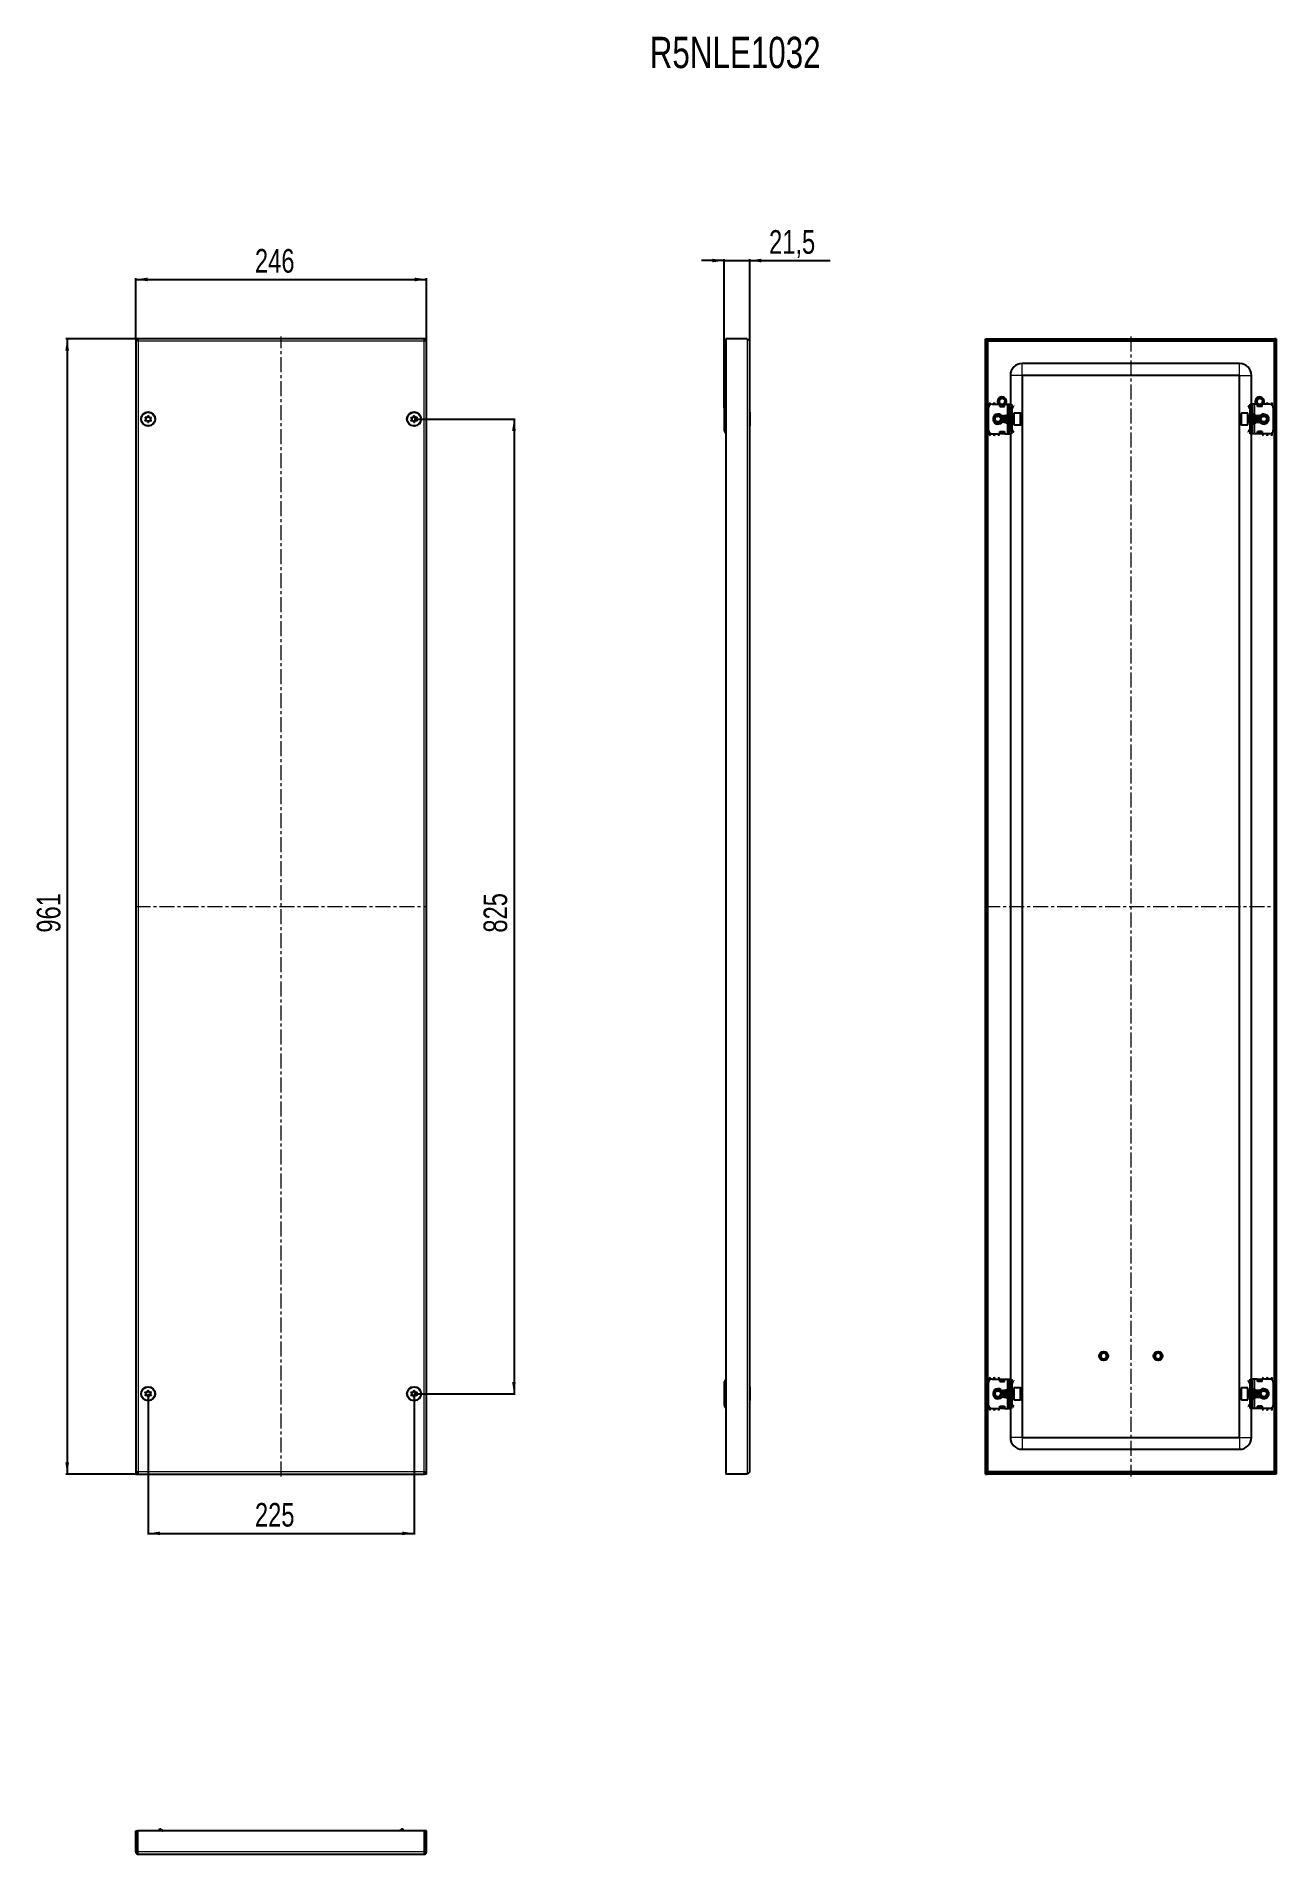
# Model space of a CAD drawing. Header units: millimetres. Extents: x -222 to 828, y -583 to 956.
import ezdxf

# ---------------------------------------------------------------- set-up
doc = ezdxf.new("R2010")
doc.units = ezdxf.units.MM
doc.linetypes.add('CENTERX2', pattern=[20.32, 12.7, -2.54, 2.54, -2.54])
doc.layers.add('FORMAT', color=7, linetype='Continuous')
doc.styles.add('SLDTEXTSTYLE0', font='TXT', dxfattribs={"width": 0.75})
doc.dimstyles.new('SLDDIMSTYLE0', dxfattribs={"dimtxt": 20, "dimasz": 10, "dimexe": 0, "dimexo": 0.0625, "dimgap": 5, "dimtad": 2, "dimdec": 1, "dimrnd": 1e-09, "dimzin": 12, "dimdsep": 46, "dimtxsty": 'SLDTEXTSTYLE0', "dimsah": 1, "dimcen": 0.09, "dimadec": 0, "dimazin": 3, "dimtfac": 1, "dimtofl": 0, "dimtmove": 0, "dimatfit": 3, "dimfxl": 0, "dimfrac": 2, "dimtolj": 1, "dimtzin": 12, "dimarcsym": 0})
doc.dimstyles.new('SLDDIMSTYLE1', dxfattribs={"dimtxt": 20, "dimasz": 10, "dimexe": 0, "dimexo": 0.0625, "dimgap": 5, "dimtad": 2, "dimdec": 1, "dimrnd": 1e-09, "dimzin": 12, "dimdsep": 46, "dimtxsty": 'SLDTEXTSTYLE0', "dimsah": 1, "dimcen": 0.09, "dimadec": 0, "dimazin": 3, "dimtfac": 1, "dimtmove": 0, "dimatfit": 0, "dimfxl": 0, "dimfrac": 2, "dimtolj": 1, "dimtzin": 12, "dimarcsym": 0})

msp = doc.modelspace()

# ---------------------------------------------------------------- texts
at = {"layer": 'FORMAT', "insert": (297.26, 955.91), "char_height": 26.458, "attachment_point": 1, "style": 'SLDTEXTSTYLE0'}
msp.add_mtext('R5NLE1032', dxfattribs=at)

# ---------------------------------------------------------------- blocks, each defined once
blk = doc.blocks.new('_D')
at = {"layer": 'FORMAT'}
for p, q in [((-137.6, 700.4), (-137.6, 751.6)), ((-137.6, 750.6), (108.4, 750.6)), ((108.4, 700.4), (108.4, 751.6))]:
    blk.add_line(p, q, dxfattribs=at)
for points in [[(-137.6, 750.6), (-127.6, 749), (-127.6, 752.1)], [(108.4, 750.6), (98.4, 752.1), (98.4, 749)]]:
    blk.add_solid(points, dxfattribs=at)
at = {"layer": 'FORMAT', "insert": (-36.8, 776.3), "char_height": 20, "attachment_point": 1, "style": 'SLDTEXTSTYLE0'}
blk.add_mtext('246', dxfattribs=at)
blk = doc.blocks.new('_D_1')
at = {"layer": 'FORMAT'}
for p, q in [((-136, 700.4), (-196.7, 700.4)), ((-195.7, 700.4), (-195.7, -260.6)), ((-136, -260.6), (-196.7, -260.6))]:
    blk.add_line(p, q, dxfattribs=at)
for points in [[(-195.7, 700.4), (-197.2, 690.4), (-194.1, 690.4)], [(-195.7, -260.6), (-194.1, -250.6), (-197.2, -250.6)]]:
    blk.add_solid(points, dxfattribs=at)
at = {"layer": 'FORMAT', "insert": (-221.4, 197.7), "char_height": 20, "attachment_point": 1, "rotation": 90, "style": 'SLDTEXTSTYLE0'}
blk.add_mtext('961', dxfattribs=at)
blk = doc.blocks.new('_D_2')
at = {"layer": 'FORMAT'}
for p, q in [((97.9, 632.4), (183.4, 632.4)), ((182.4, 632.4), (182.4, -192.6)), ((97.9, -192.6), (183.4, -192.6))]:
    blk.add_line(p, q, dxfattribs=at)
for points in [[(182.4, 632.4), (180.8, 622.4), (183.9, 622.4)], [(182.4, -192.6), (183.9, -182.6), (180.8, -182.6)]]:
    blk.add_solid(points, dxfattribs=at)
at = {"layer": 'FORMAT', "insert": (156.6, 197.7), "char_height": 20, "attachment_point": 1, "rotation": 90, "style": 'SLDTEXTSTYLE0'}
blk.add_mtext('825', dxfattribs=at)
blk = doc.blocks.new('_D_3')
at = {"layer": 'FORMAT'}
for p, q in [((-127.1, -192.6), (-127.1, -311.8)), ((97.9, -192.6), (97.9, -311.8)), ((-127.1, -310.8), (97.9, -310.8))]:
    blk.add_line(p, q, dxfattribs=at)
for points in [[(-127.1, -310.8), (-117.1, -312.3), (-117.1, -309.2)], [(97.9, -310.8), (87.9, -309.2), (87.9, -312.3)]]:
    blk.add_solid(points, dxfattribs=at)
at = {"layer": 'FORMAT', "insert": (-36.8, -285), "char_height": 20, "attachment_point": 1, "style": 'SLDTEXTSTYLE0'}
blk.add_mtext('225', dxfattribs=at)
blk = doc.blocks.new('_D_4')
at = {"layer": 'FORMAT'}
for p, q in [((360.3, 766.6), (341, 766.6)), ((360.3, 641.9), (360.3, 767.6)), ((360.3, 766.6), (381.8, 766.6)), ((381.8, 698.3), (381.8, 767.6)), ((381.8, 766.6), (449.9, 766.6))]:
    blk.add_line(p, q, dxfattribs=at)
for points in [[(360.3, 766.6), (350.3, 768.1), (350.3, 765)], [(381.8, 766.6), (391.8, 765), (391.8, 768.1)]]:
    blk.add_solid(points, dxfattribs=at)
at = {"layer": 'FORMAT', "insert": (398.2, 792.3), "char_height": 20, "attachment_point": 1, "style": 'SLDTEXTSTYLE0'}
blk.add_mtext('21,5', dxfattribs=at)

# ---------------------------------------------------------------- dimensions: what is measured, and where the dimension line sits
at = {"layer": 'FORMAT'}
for base, p1, p2, dimstyle, picture, middle in [((381.76, 766.55), (360.26, 641.89), (381.76, 698.29), 'SLDDIMSTYLE1', '_D_4', (424.02, 766.55)), ((108.35, 750.55), (-137.65, 700.39), (108.35, 700.39), 'SLDDIMSTYLE0', '_D', (-14.65, 750.55)), ((97.85, -310.78), (-127.15, -192.61), (97.85, -192.61), 'SLDDIMSTYLE0', '_D_3', (-14.65, -310.78))]:
    dim = msp.add_linear_dim(base=base, p1=p1, p2=p2, dimstyle=dimstyle, dxfattribs=at)
    dim.commit()
    dim.dimension.update_dxf_attribs({"geometry": picture, "text_midpoint": middle, "dimtype": 160})
for base, p1, p2, picture, middle in [((-195.65, -260.61), (-135.95, 700.39), (-135.95, -260.61), '_D_1', (-195.65, 219.89)), ((182.36, -192.61), (97.85, 632.39), (97.85, -192.61), '_D_2', (182.36, 219.89))]:
    dim = msp.add_linear_dim(base=base, p1=p1, p2=p2, angle=90, dimstyle='SLDDIMSTYLE0', dxfattribs=at)
    dim.commit()
    dim.dimension.update_dxf_attribs({"geometry": picture, "text_midpoint": middle, "dimtype": 160})

# ---------------------------------------------------------------- linework, layer by layer
at = {"color": 7, "linetype": 'Continuous', "lineweight": 25}
for p, q in [((-137.65, 700.39), (-136.15, 700.39)), ((-137.65, 700.39), (-137.65, -260.61)), ((106.65, 700.39), (-135.95, 700.39)), ((-135.95, 699.27), (-135.95, 700.39)), ((106.65, 700.39), (106.65, 699.28)), ((108.35, 700.39), (106.85, 700.39)), ((108.35, -260.61), (108.35, 700.39)), ((361.76, 700.39), (361.76, -260.61)), ((379.66, 700.39), (361.76, 700.39)), ((381.76, 698.29), (381.76, -258.51)), ((581.36, -260.61), (581.36, 700.39)), ((581.36, 700.39), (582.86, 700.39)), ((582.86, -260.61), (582.86, 700.39)), ((583.06, 700.39), (825.66, 700.39)), ((583.06, 698.89), (583.06, 700.39)), ((583.06, 698.89), (825.66, 698.89)), ((825.51, 698.89), (825.26, 698.29)), ((825.66, 698.89), (825.66, 700.39)), ((827.36, 700.39), (825.86, 700.39)), ((825.86, 700.39), (825.86, -260.61)), ((827.36, 700.39), (827.36, -260.61)), ((796.36, 679.39), (612.36, 679.39)), ((602.36, 669.39), (602.36, 644.89)), ((612.36, 669.39), (612.36, -229.61)), ((796.36, 669.39), (612.36, 669.39)), ((796.36, -229.61), (796.36, 669.39)), ((806.36, 644.89), (806.36, 669.39)), ((592.36, 647.48), (592.39, 647.74)), ((592.36, 647.28), (592.39, 647.52)), ((592.36, 647.48), (592.36, 647.43)), ((592.36, 647.28), (592.37, 647.23)), ((592.38, 647.69), (592.37, 647.64)), ((592.38, 647.08), (592.38, 647.03)), ((592.41, 647.89), (592.4, 647.84)), ((592.4, 646.89), (592.41, 646.84)), ((592.45, 648.09), (592.44, 648.04)), ((592.44, 646.7), (592.45, 646.66)), ((592.45, 648.09), (592.52, 648.33)), ((592.5, 648.28), (592.49, 648.24)), ((592.49, 646.52), (592.5, 646.48)), ((593.74, 649.91), (593.94, 650.02)), ((593.91, 650.01), (593.87, 649.99)), ((593.92, 649.94), (593.87, 649.99)), ((593.91, 650.01), (594.14, 650.1)), ((594.1, 650.11), (594.05, 650.09)), ((594.29, 650.19), (594.24, 650.17)), ((594.29, 650.19), (594.51, 650.26)), ((594.48, 650.26), (594.44, 650.24)), ((594.67, 650.31), (594.63, 650.3)), ((595.56, 650.38), (594.82, 650.31)), ((597.06, 649.86), (597.02, 649.89)), ((597.22, 649.74), (597.19, 649.77)), ((597.38, 649.61), (597.35, 649.64)), ((597.52, 649.47), (597.49, 649.5)), ((597.52, 649.47), (597.64, 649.33)), ((597.64, 649.35), (597.62, 649.36)), ((597.65, 648.26), (597.82, 647.84)), ((598.2, 646.41), (598.21, 646.45)), ((598.25, 646.59), (598.27, 646.63)), ((598.36, 647.19), (598.3, 646.88)), ((598.3, 646.78), (598.31, 646.83)), ((598.34, 646.99), (598.34, 647.03)), ((598.36, 647.39), (598.36, 647.38)), ((598.36, 647.19), (598.36, 647.24)), ((810.36, 647.48), (810.39, 647.74)), ((810.36, 647.28), (810.39, 647.52)), ((810.36, 647.48), (810.36, 647.43)), ((810.36, 647.28), (810.37, 647.23)), ((810.38, 647.69), (810.37, 647.64)), ((810.38, 647.08), (810.38, 647.03)), ((810.41, 647.89), (810.4, 647.84)), ((810.4, 646.89), (810.41, 646.84)), ((810.45, 648.09), (810.44, 648.04)), ((810.44, 646.7), (810.45, 646.66)), ((810.45, 648.09), (810.52, 648.33)), ((810.5, 648.28), (810.49, 648.24)), ((810.49, 646.52), (810.5, 646.48)), ((811.74, 649.91), (811.94, 650.02)), ((811.91, 650.01), (811.87, 649.99)), ((811.92, 649.94), (811.87, 649.99)), ((811.91, 650.01), (812.14, 650.1)), ((812.1, 650.11), (812.05, 650.09)), ((812.29, 650.19), (812.24, 650.17)), ((812.29, 650.19), (812.51, 650.26)), ((812.48, 650.26), (812.44, 650.24)), ((812.67, 650.31), (812.63, 650.3)), ((813.56, 650.38), (812.82, 650.31)), ((815.06, 649.86), (815.02, 649.89)), ((815.22, 649.74), (815.19, 649.77)), ((815.38, 649.61), (815.35, 649.64)), ((815.52, 649.47), (815.49, 649.5)), ((815.52, 649.47), (815.64, 649.33)), ((815.64, 649.35), (815.62, 649.36)), ((815.65, 648.26), (815.82, 647.84)), ((816.2, 646.41), (816.21, 646.45)), ((816.25, 646.59), (816.27, 646.63)), ((816.36, 647.19), (816.3, 646.88)), ((816.3, 646.78), (816.31, 646.83)), ((816.34, 646.99), (816.34, 647.03)), ((816.36, 647.39), (816.36, 647.38)), ((816.36, 647.19), (816.36, 647.24)), ((360.26, 641.89), (360.26, 622.89)), ((382.02, 638.17), (381.76, 638.17)), ((382.02, 638.17), (382.02, 637.46)), ((382.02, 637.46), (382.02, 626.6)), ((583.86, 622.89), (583.86, 641.89)), ((584.86, 645.14), (584.86, 644.12)), ((586.86, 644.89), (593.36, 644.89)), ((592.55, 646.35), (592.55, 646.34)), ((593.14, 645.38), (593.17, 645.34)), ((593.27, 645.24), (593.31, 645.2)), ((593.36, 642.89), (593.36, 644.89)), ((593.56, 644.1), (593.36, 644.22)), ((593.36, 642.89), (597.36, 642.89)), ((593.58, 644.97), (593.38, 645.16)), ((593.42, 645.1), (593.46, 645.07)), ((593.56, 642.89), (593.56, 644.1)), ((593.58, 644.97), (593.62, 644.94)), ((593.61, 644.51), (593.96, 644.75)), ((594.11, 644.51), (593.61, 644.16)), ((593.61, 644.16), (593.61, 644.51)), ((593.61, 643.24), (593.61, 644.16)), ((593.61, 642.89), (593.61, 643.24)), ((593.75, 644.86), (593.8, 644.83)), ((593.93, 644.75), (593.79, 644.87)), ((593.93, 644.75), (593.93, 644.86)), ((593.93, 644.75), (593.97, 644.73)), ((594.11, 644.51), (594.51, 644.51)), ((594.46, 644.57), (594.25, 644.6)), ((594.47, 644.53), (594.27, 644.63)), ((594.29, 644.59), (594.33, 644.57)), ((594.47, 644.53), (594.51, 644.51)), ((594.64, 644.48), (594.69, 644.46)), ((595.92, 635.39), (595.36, 634.83)), ((595.36, 634.83), (595.36, 631.07)), ((595.36, 631.07), (595.36, 629.94)), ((595.81, 644.43), (595.63, 644.4)), ((595.97, 635.39), (595.92, 635.39)), ((595.92, 635.39), (595.92, 630.77)), ((595.96, 644.45), (596.01, 644.46)), ((596.36, 634.83), (595.97, 635.39)), ((595.97, 635.39), (595.97, 634.92)), ((595.97, 634.92), (595.97, 629.39)), ((596.2, 644.51), (596.61, 644.51)), ((596.75, 635.39), (596.36, 634.83)), ((596.36, 634.83), (596.36, 634.45)), ((596.36, 634.45), (596.36, 629.94)), ((597.11, 644.16), (596.61, 644.51)), ((596.71, 644.8), (597.11, 644.51)), ((596.97, 635.39), (596.75, 635.39)), ((596.75, 635.39), (596.75, 634.92)), ((596.75, 634.92), (596.75, 629.39)), ((597.36, 634.83), (596.97, 635.39)), ((596.97, 635.39), (596.97, 634.92)), ((596.97, 634.92), (596.97, 629.39)), ((597.11, 644.51), (597.11, 644.16)), ((597.36, 644.22), (597.11, 644.07)), ((597.11, 644.16), (597.11, 643.24)), ((597.11, 643.24), (597.11, 642.89)), ((597.36, 642.89), (597.36, 644.89)), ((597.36, 644.89), (599.86, 644.89)), ((597.75, 635.39), (597.36, 634.83)), ((597.36, 634.83), (597.36, 634.45)), ((597.36, 634.45), (597.36, 629.94)), ((597.6, 645.46), (597.48, 645.27)), ((597.97, 635.39), (597.75, 635.39)), ((597.75, 635.39), (597.75, 634.92)), ((597.75, 634.92), (597.75, 629.39)), ((598.36, 634.83), (597.97, 635.39)), ((597.97, 635.39), (597.97, 634.92)), ((597.97, 634.92), (597.97, 629.39)), ((598.13, 646.27), (598.03, 646.08)), ((598.14, 646.27), (598.04, 646.09)), ((598.75, 635.39), (598.36, 634.83)), ((598.36, 634.83), (598.36, 634.45)), ((598.36, 634.45), (598.36, 629.94)), ((598.97, 635.39), (598.75, 635.39)), ((598.75, 635.39), (598.75, 634.92)), ((598.75, 634.92), (598.75, 629.39)), ((599.36, 634.83), (598.97, 635.39)), ((598.97, 635.39), (598.97, 634.92)), ((598.97, 634.92), (598.97, 629.39)), ((600.86, 636.39), (599.36, 636.39)), ((599.36, 628.39), (599.36, 636.39)), ((599.86, 644.89), (601.36, 644.89)), ((601.36, 644.89), (603.36, 644.89)), ((601.36, 641.89), (601.36, 644.89)), ((601.36, 622.89), (601.36, 641.89)), ((602.36, 622.89), (602.36, 641.89)), ((603.36, 644.89), (603.36, 644.12)), ((603.36, 644.12), (603.36, 620.65)), ((603.36, 643.8), (603.57, 643.59)), ((603.86, 641.14), (603.36, 641.14)), ((603.36, 637.64), (603.36, 641.14)), ((603.86, 637.64), (603.36, 637.64)), ((603.75, 635.39), (603.36, 634.83)), ((603.97, 635.39), (603.75, 635.39)), ((603.75, 635.39), (603.75, 634.92)), ((603.75, 634.92), (603.75, 629.39)), ((603.86, 642.89), (603.86, 642.43)), ((603.86, 637.64), (603.86, 641.14)), ((603.86, 635.39), (603.86, 637.64)), ((603.95, 642.55), (604.92, 643.53)), ((604.3, 642.2), (603.95, 642.55)), ((604.36, 634.83), (603.97, 635.39)), ((603.97, 635.39), (603.97, 634.92)), ((603.97, 634.92), (603.97, 629.39)), ((604.3, 642.2), (605.28, 643.17)), ((604.75, 635.39), (604.36, 634.83)), ((604.36, 634.83), (604.36, 634.45)), ((604.36, 634.45), (604.36, 629.94)), ((605.11, 635.39), (604.75, 635.39)), ((604.75, 635.39), (604.75, 634.92)), ((604.75, 634.92), (604.75, 629.39)), ((604.92, 643.53), (605.28, 643.17)), ((610.76, 637.39), (605.36, 637.39)), ((605.36, 637.39), (605.36, 629.69)), ((611.36, 636.79), (611.36, 630.02)), ((797.36, 627.99), (797.36, 636.79)), ((803.36, 637.39), (797.96, 637.39)), ((803.36, 627.39), (803.36, 637.39)), ((803.8, 643.53), (803.45, 643.17)), ((804.42, 642.2), (803.45, 643.17)), ((803.97, 635.39), (803.61, 635.39)), ((804.78, 642.55), (803.8, 643.53)), ((804.36, 634.83), (803.97, 635.39)), ((803.97, 634.92), (803.97, 635.39)), ((803.97, 629.39), (803.97, 634.92)), ((804.75, 635.39), (804.36, 634.83)), ((804.36, 634.45), (804.36, 634.83)), ((804.36, 629.94), (804.36, 634.45)), ((804.42, 642.2), (804.78, 642.55)), ((804.97, 635.39), (804.75, 635.39)), ((804.75, 634.92), (804.75, 635.39)), ((804.75, 629.39), (804.75, 634.92)), ((804.86, 642.89), (804.86, 642.49)), ((804.86, 641.14), (805.36, 641.14)), ((804.86, 641.14), (804.86, 637.64)), ((805.36, 637.64), (804.86, 637.64)), ((804.86, 637.64), (804.86, 635.39)), ((805.36, 634.83), (804.97, 635.39)), ((804.97, 634.92), (804.97, 635.39)), ((804.97, 629.39), (804.97, 634.92)), ((805.16, 643.59), (805.36, 643.8)), ((805.36, 644.89), (807.36, 644.89)), ((805.36, 644.12), (805.36, 644.89)), ((805.36, 620.65), (805.36, 644.12)), ((805.36, 641.14), (805.36, 637.64)), ((806.36, 641.89), (806.36, 622.89)), ((807.36, 644.89), (807.36, 641.89)), ((808.86, 644.89), (807.36, 644.89)), ((807.36, 641.89), (807.36, 622.89)), ((809.36, 636.39), (807.86, 636.39)), ((811.36, 644.89), (808.86, 644.89)), ((809.36, 636.39), (809.36, 628.39)), ((809.75, 635.39), (809.36, 634.83)), ((809.97, 635.39), (809.75, 635.39)), ((809.75, 634.92), (809.75, 635.39)), ((809.75, 629.39), (809.75, 634.92)), ((810.36, 634.83), (809.97, 635.39)), ((809.97, 634.92), (809.97, 635.39)), ((809.97, 629.39), (809.97, 634.92)), ((810.75, 635.39), (810.36, 634.83)), ((810.36, 634.45), (810.36, 634.83)), ((810.36, 629.94), (810.36, 634.45)), ((810.55, 646.35), (810.55, 646.34)), ((810.97, 635.39), (810.75, 635.39)), ((810.75, 634.92), (810.75, 635.39)), ((810.75, 629.39), (810.75, 634.92)), ((811.36, 634.83), (810.97, 635.39)), ((810.97, 634.92), (810.97, 635.39)), ((810.97, 629.39), (810.97, 634.92)), ((811.14, 645.38), (811.17, 645.34)), ((811.27, 645.24), (811.31, 645.2)), ((811.36, 642.89), (811.36, 644.89)), ((811.61, 644.07), (811.36, 644.22)), ((815.36, 642.89), (811.36, 642.89)), ((811.75, 635.39), (811.36, 634.83)), ((811.36, 634.45), (811.36, 634.83)), ((811.36, 629.94), (811.36, 634.45)), ((811.58, 644.97), (811.38, 645.16)), ((811.42, 645.1), (811.46, 645.07)), ((811.58, 644.97), (811.62, 644.94)), ((811.61, 644.51), (811.96, 644.75)), ((812.11, 644.51), (811.61, 644.16)), ((811.61, 644.16), (811.61, 644.51)), ((811.61, 643.24), (811.61, 644.16)), ((811.61, 642.89), (811.61, 643.24)), ((811.75, 644.86), (811.8, 644.83)), ((811.97, 635.39), (811.75, 635.39)), ((811.75, 634.92), (811.75, 635.39)), ((811.75, 629.39), (811.75, 634.92)), ((811.93, 644.75), (811.79, 644.87)), ((811.93, 644.75), (811.93, 644.86)), ((811.93, 644.75), (811.97, 644.73)), ((812.36, 634.83), (811.97, 635.39)), ((811.97, 634.92), (811.97, 635.39)), ((811.97, 629.39), (811.97, 634.92)), ((812.11, 644.51), (812.51, 644.51)), ((812.29, 644.59), (812.33, 644.57)), ((812.75, 635.39), (812.36, 634.83)), ((812.36, 634.45), (812.36, 634.83)), ((812.36, 629.94), (812.36, 634.45)), ((812.47, 644.53), (812.51, 644.51)), ((812.64, 644.48), (812.69, 644.46)), ((812.81, 635.39), (812.75, 635.39)), ((812.75, 634.92), (812.75, 635.39)), ((812.75, 629.39), (812.75, 634.92)), ((813.36, 634.83), (812.81, 635.39)), ((812.81, 629.39), (812.81, 635.39)), ((813.36, 629.94), (813.36, 634.83)), ((813.96, 644.45), (814.01, 644.46)), ((814.2, 644.51), (814.61, 644.51)), ((815.11, 644.16), (814.61, 644.51)), ((814.71, 644.8), (815.11, 644.51)), ((815.11, 644.51), (815.11, 644.16)), ((815.11, 644.16), (815.11, 643.24)), ((815.11, 643.24), (815.11, 642.89)), ((815.36, 644.22), (815.16, 644.1)), ((815.16, 644.1), (815.16, 642.89)), ((815.36, 642.89), (815.36, 644.89)), ((821.86, 644.89), (815.36, 644.89)), ((815.6, 645.46), (815.48, 645.27)), ((816.13, 646.27), (816.03, 646.08)), ((816.14, 646.27), (816.04, 646.09)), ((823.86, 644.12), (823.86, 645.14)), ((824.86, 641.89), (824.86, 622.89)), ((381.76, 626.6), (382.02, 626.6)), ((584.86, 620.65), (584.86, 619.64)), ((586.86, 619.89), (593.36, 619.89)), ((592.86, 619.89), (592.86, 619.64)), ((593.36, 621.89), (593.36, 619.89)), ((593.36, 621.89), (597.36, 621.89)), ((593.36, 620.01), (593.56, 620.01)), ((593.56, 620.01), (593.56, 621.89)), ((593.61, 621.53), (593.61, 621.89)), ((593.61, 620.62), (593.61, 621.53)), ((593.61, 620.62), (594.11, 620.27)), ((593.61, 620.27), (593.61, 620.62)), ((594.11, 619.91), (593.61, 620.27)), ((596.61, 620.27), (594.11, 620.27)), ((594.11, 620.27), (594.11, 619.91)), ((596.61, 619.91), (594.11, 619.91)), ((595.36, 629.94), (595.92, 629.39)), ((595.92, 630.77), (595.92, 629.39)), ((595.92, 629.39), (595.97, 629.39)), ((595.97, 629.39), (596.36, 629.94)), ((596.36, 629.94), (596.75, 629.39)), ((596.61, 620.27), (597.11, 620.62)), ((596.61, 619.91), (596.61, 620.27)), ((597.11, 620.27), (596.61, 619.91)), ((596.75, 629.39), (596.97, 629.39)), ((596.97, 629.39), (597.36, 629.94)), ((597.11, 621.89), (597.11, 621.53)), ((597.11, 621.53), (597.11, 620.62)), ((597.11, 620.62), (597.11, 620.27)), ((597.36, 629.94), (597.75, 629.39)), ((597.36, 621.89), (597.36, 619.89)), ((597.36, 619.89), (599.86, 619.89)), ((597.75, 629.39), (597.97, 629.39)), ((597.97, 629.39), (598.36, 629.94)), ((598.36, 629.94), (598.75, 629.39)), ((598.75, 629.39), (598.97, 629.39)), ((598.97, 629.39), (599.36, 629.94)), ((599.36, 628.39), (600.86, 628.39)), ((599.86, 619.89), (601.36, 619.89)), ((601.36, 619.89), (601.36, 622.89)), ((603.36, 619.89), (601.36, 619.89)), ((602.36, 619.89), (602.36, -180.11)), ((603.36, 629.94), (603.75, 629.39)), ((603.36, 627.14), (603.86, 627.14)), ((603.36, 623.64), (603.36, 627.14)), ((603.86, 623.64), (603.36, 623.64)), ((603.57, 621.18), (603.36, 620.97)), ((603.36, 620.65), (603.36, 619.89)), ((603.75, 629.39), (603.97, 629.39)), ((603.86, 627.14), (603.86, 629.39)), ((603.86, 623.64), (603.86, 627.14)), ((603.86, 621.89), (603.86, 622.28)), ((604.3, 622.58), (603.95, 622.22)), ((603.95, 622.22), (604.92, 621.25)), ((603.97, 629.39), (604.36, 629.94)), ((604.3, 622.58), (605.28, 621.6)), ((604.36, 629.94), (604.75, 629.39)), ((604.75, 629.39), (605.11, 629.39)), ((604.92, 621.25), (605.28, 621.6)), ((605.36, 629.69), (605.36, 627.39)), ((605.36, 627.39), (610.76, 627.39)), ((611.36, 630.02), (611.36, 627.99)), ((797.96, 627.39), (803.36, 627.39)), ((804.42, 622.58), (803.45, 621.6)), ((803.8, 621.25), (803.45, 621.6)), ((803.61, 629.39), (803.97, 629.39)), ((804.78, 622.22), (803.8, 621.25)), ((803.97, 629.39), (804.36, 629.94)), ((804.36, 629.94), (804.75, 629.39)), ((804.42, 622.58), (804.78, 622.22)), ((804.75, 629.39), (804.97, 629.39)), ((804.86, 629.39), (804.86, 627.14)), ((804.86, 627.14), (805.36, 627.14)), ((804.86, 627.14), (804.86, 623.64)), ((804.86, 623.64), (805.36, 623.64)), ((804.86, 621.89), (804.86, 622.35)), ((804.97, 629.39), (805.36, 629.94)), ((805.36, 620.97), (805.16, 621.18)), ((805.36, 627.14), (805.36, 623.64)), ((805.36, 619.89), (805.36, 620.65)), ((807.36, 619.89), (805.36, 619.89)), ((806.36, -180.11), (806.36, 619.89)), ((807.36, 622.89), (807.36, 619.89)), ((808.86, 619.89), (807.36, 619.89)), ((807.86, 628.39), (809.36, 628.39)), ((811.36, 619.89), (808.86, 619.89)), ((809.36, 629.94), (809.75, 629.39)), ((809.75, 629.39), (809.97, 629.39)), ((809.97, 629.39), (810.36, 629.94)), ((810.36, 629.94), (810.75, 629.39)), ((810.75, 629.39), (810.97, 629.39)), ((810.97, 629.39), (811.36, 629.94)), ((811.36, 629.94), (811.75, 629.39)), ((815.36, 621.89), (811.36, 621.89)), ((811.36, 621.89), (811.36, 619.89)), ((811.61, 621.53), (811.61, 621.89)), ((811.61, 620.62), (811.61, 621.53)), ((811.61, 620.27), (811.61, 620.62)), ((811.61, 620.62), (812.11, 620.27)), ((812.11, 619.91), (811.61, 620.27)), ((811.75, 629.39), (811.97, 629.39)), ((811.97, 629.39), (812.36, 629.94)), ((812.11, 620.27), (812.11, 619.91)), ((814.61, 620.27), (812.11, 620.27)), ((814.61, 619.91), (812.11, 619.91)), ((812.36, 629.94), (812.75, 629.39)), ((812.75, 629.39), (812.81, 629.39)), ((812.81, 629.39), (813.36, 629.94)), ((814.61, 620.27), (815.11, 620.62)), ((814.61, 619.91), (814.61, 620.27)), ((815.11, 620.27), (814.61, 619.91)), ((815.11, 621.89), (815.11, 621.53)), ((815.11, 621.53), (815.11, 620.62)), ((815.11, 620.62), (815.11, 620.27)), ((815.16, 621.89), (815.16, 620.01)), ((815.16, 620.01), (815.36, 620.01)), ((815.36, 621.89), (815.36, 619.89)), ((821.86, 619.89), (815.36, 619.89)), ((815.86, 619.64), (815.86, 619.89)), ((823.86, 619.64), (823.86, 620.65)), ((678.36, -160.61), (678.36, -160.61)), ((678.37, -160.42), (678.43, -160.1)), ((678.37, -160.42), (678.37, -160.47)), ((678.39, -160.21), (678.38, -160.26)), ((678.42, -160.01), (678.42, -160.05)), ((678.47, -159.81), (678.46, -159.86)), ((678.53, -159.63), (678.51, -159.67)), ((678.58, -159.49), (678.68, -159.31)), ((678.59, -159.5), (678.7, -159.31)), ((679.07, -161.48), (678.9, -161.07)), ((679.2, -162.69), (679.08, -162.56)), ((679.09, -162.57), (679.1, -162.59)), ((679.1, -158.65), (679.26, -158.52)), ((679.12, -158.68), (679.24, -158.49)), ((679.2, -162.69), (679.23, -162.73)), ((679.34, -162.83), (679.38, -162.86)), ((679.5, -162.96), (679.54, -162.99)), ((679.67, -163.09), (679.71, -163.12)), ((679.83, -158.04), (680.09, -157.91)), ((680.76, -157.67), (680.72, -157.68)), ((681.16, -163.61), (681.91, -163.54)), ((681.9, -157.66), (681.86, -157.65)), ((682.08, -157.7), (682.04, -157.69)), ((682.05, -163.53), (682.1, -163.52)), ((682.26, -157.75), (682.22, -157.74)), ((682.24, -163.48), (682.29, -163.47)), ((682.44, -157.81), (682.4, -157.8)), ((682.44, -163.41), (682.48, -163.4)), ((682.81, -163.24), (682.59, -163.32)), ((682.63, -163.33), (682.67, -163.31)), ((682.8, -157.98), (682.75, -157.95)), ((682.99, -163.14), (682.78, -163.25)), ((682.8, -157.98), (682.79, -158.08)), ((682.8, -157.98), (682.93, -158.09)), ((682.81, -163.17), (682.85, -163.22)), ((682.81, -163.24), (682.85, -163.22)), ((682.97, -158.08), (682.93, -158.05)), ((683.14, -158.2), (683.1, -158.17)), ((683.3, -158.33), (683.27, -158.29)), ((683.45, -158.46), (683.42, -158.43)), ((683.59, -158.6), (683.56, -158.57)), ((684, -162.03), (683.86, -162.22)), ((684.18, -159.57), (684.17, -159.56)), ((684.28, -161.32), (684.2, -161.55)), ((684.24, -159.75), (684.22, -159.71)), ((684.23, -161.5), (684.24, -161.46)), ((684.28, -159.93), (684.27, -159.88)), ((684.28, -161.32), (684.29, -161.27)), ((684.32, -160.11), (684.31, -160.07)), ((684.32, -161.12), (684.33, -161.07)), ((684.35, -160.3), (684.34, -160.26)), ((684.36, -160.5), (684.34, -160.74)), ((684.35, -160.91), (684.35, -160.86)), ((684.36, -160.5), (684.36, -160.45)), ((684.36, -160.71), (684.36, -160.66)), ((724.36, -160.61), (724.36, -160.61)), ((724.37, -160.42), (724.43, -160.1)), ((724.37, -160.42), (724.37, -160.47)), ((724.39, -160.21), (724.38, -160.26)), ((724.42, -160.01), (724.42, -160.05)), ((724.47, -159.81), (724.46, -159.86)), ((724.53, -159.63), (724.51, -159.67)), ((724.58, -159.49), (724.68, -159.31)), ((724.59, -159.5), (724.7, -159.31)), ((725.07, -161.48), (724.9, -161.07)), ((725.2, -162.69), (725.08, -162.56)), ((725.09, -162.57), (725.1, -162.59)), ((725.1, -158.65), (725.26, -158.52)), ((725.2, -162.69), (725.23, -162.73)), ((725.34, -162.83), (725.38, -162.86)), ((725.5, -162.96), (725.54, -162.99)), ((725.67, -163.09), (725.71, -163.12)), ((725.83, -158.04), (726.09, -157.91)), ((726.39, -157.78), (726.67, -157.71)), ((726.76, -157.67), (726.72, -157.68)), ((727.16, -163.61), (727.91, -163.54)), ((727.9, -157.66), (727.86, -157.65)), ((728.08, -157.7), (728.04, -157.69)), ((728.05, -163.53), (728.1, -163.52)), ((728.26, -157.75), (728.22, -157.74)), ((728.24, -163.48), (728.29, -163.47)), ((728.44, -157.81), (728.4, -157.8)), ((728.44, -163.41), (728.48, -163.4)), ((728.81, -163.24), (728.59, -163.32)), ((728.63, -163.33), (728.67, -163.31)), ((728.8, -157.98), (728.75, -157.95)), ((728.99, -163.14), (728.78, -163.25)), ((728.8, -157.98), (728.79, -158.08)), ((728.8, -157.98), (728.93, -158.09)), ((728.81, -163.17), (728.85, -163.22)), ((728.81, -163.24), (728.85, -163.22)), ((728.97, -158.08), (728.93, -158.05)), ((729.14, -158.2), (729.1, -158.17)), ((729.3, -158.33), (729.27, -158.29)), ((729.45, -158.46), (729.42, -158.43)), ((729.59, -158.6), (729.56, -158.57)), ((730, -162.03), (729.86, -162.22)), ((730.18, -159.57), (730.17, -159.56)), ((730.28, -161.32), (730.2, -161.55)), ((730.24, -159.75), (730.22, -159.71)), ((730.23, -161.5), (730.24, -161.46)), ((730.28, -159.93), (730.27, -159.88)), ((730.28, -161.32), (730.29, -161.27)), ((730.32, -160.11), (730.31, -160.07)), ((730.32, -161.12), (730.33, -161.07)), ((730.35, -160.3), (730.34, -160.26)), ((730.36, -160.5), (730.34, -160.74)), ((730.35, -160.91), (730.35, -160.86)), ((730.36, -160.5), (730.36, -160.45)), ((730.36, -160.71), (730.36, -160.66)), ((360.26, -183.11), (360.26, -202.11)), ((583.86, -202.11), (583.86, -183.11)), ((584.86, -179.86), (584.86, -180.88)), ((586.86, -180.11), (593.36, -180.11)), ((592.86, -179.86), (592.86, -180.11)), ((593.36, -182.11), (593.36, -180.11)), ((593.56, -180.23), (593.36, -180.23)), ((593.36, -182.11), (597.36, -182.11)), ((593.56, -182.11), (593.56, -180.23)), ((593.61, -180.49), (594.11, -180.14)), ((594.11, -180.49), (593.61, -180.84)), ((593.61, -180.84), (593.61, -180.49)), ((593.61, -181.76), (593.61, -180.84)), ((593.61, -182.11), (593.61, -181.76)), ((594.11, -180.14), (594.11, -180.49)), ((594.11, -180.14), (596.61, -180.14)), ((594.11, -180.49), (596.61, -180.49)), ((596.61, -180.49), (596.61, -180.14)), ((596.61, -180.14), (597.11, -180.49)), ((597.11, -180.84), (596.61, -180.49)), ((597.11, -180.49), (597.11, -180.84)), ((597.11, -180.84), (597.11, -181.76)), ((597.11, -181.76), (597.11, -182.11)), ((597.36, -182.11), (597.36, -180.11)), ((597.36, -180.11), (599.86, -180.11)), ((599.86, -180.11), (601.36, -180.11)), ((601.36, -183.11), (601.36, -180.11)), ((601.36, -180.11), (603.36, -180.11)), ((601.36, -202.11), (601.36, -183.11)), ((602.36, -202.11), (602.36, -183.11)), ((603.36, -180.11), (603.36, -180.88)), ((603.36, -180.88), (603.36, -204.35)), ((603.36, -181.2), (603.57, -181.41)), ((603.86, -183.86), (603.36, -183.86)), ((603.36, -187.36), (603.36, -183.86)), ((603.86, -182.11), (603.86, -182.57)), ((603.86, -187.36), (603.86, -183.86)), ((603.95, -182.45), (604.92, -181.47)), ((604.3, -182.8), (603.95, -182.45)), ((604.3, -182.8), (605.28, -181.83)), ((604.92, -181.47), (605.28, -181.83)), ((803.8, -181.47), (803.45, -181.83)), ((804.42, -182.8), (803.45, -181.83)), ((804.78, -182.45), (803.8, -181.47)), ((804.42, -182.8), (804.78, -182.45)), ((804.86, -182.11), (804.86, -182.51)), ((804.86, -183.86), (805.36, -183.86)), ((804.86, -183.86), (804.86, -187.36)), ((805.16, -181.41), (805.36, -181.2)), ((805.36, -180.11), (807.36, -180.11)), ((805.36, -180.88), (805.36, -180.11)), ((805.36, -204.35), (805.36, -180.88)), ((805.36, -183.86), (805.36, -187.36)), ((806.36, -183.11), (806.36, -202.11)), ((807.36, -180.11), (807.36, -183.11)), ((808.86, -180.11), (807.36, -180.11)), ((807.36, -183.11), (807.36, -202.11)), ((811.36, -180.11), (808.86, -180.11)), ((811.36, -182.11), (811.36, -180.11)), ((815.36, -182.11), (811.36, -182.11)), ((811.61, -180.49), (812.11, -180.14)), ((812.11, -180.49), (811.61, -180.84)), ((811.61, -180.84), (811.61, -180.49)), ((811.61, -181.76), (811.61, -180.84)), ((811.61, -182.11), (811.61, -181.76)), ((812.11, -180.14), (812.11, -180.49)), ((812.11, -180.14), (814.61, -180.14)), ((812.11, -180.49), (814.61, -180.49)), ((814.61, -180.49), (814.61, -180.14)), ((814.61, -180.14), (815.11, -180.49)), ((815.11, -180.84), (814.61, -180.49)), ((815.11, -180.49), (815.11, -180.84)), ((815.11, -180.84), (815.11, -181.76)), ((815.11, -181.76), (815.11, -182.11)), ((815.16, -180.23), (815.16, -182.11)), ((815.36, -180.23), (815.16, -180.23)), ((815.36, -182.11), (815.36, -180.11)), ((821.86, -180.11), (815.36, -180.11)), ((815.86, -180.11), (815.86, -179.86)), ((823.86, -180.88), (823.86, -179.86)), ((824.86, -183.11), (824.86, -202.11)), ((382.02, -186.83), (381.76, -186.83)), ((381.76, -198.4), (382.02, -198.4)), ((382.02, -186.83), (382.02, -198.4)), ((595.92, -189.61), (595.36, -190.17)), ((595.36, -190.17), (595.36, -195.06)), ((595.36, -195.06), (595.92, -195.61)), ((595.97, -189.61), (595.92, -189.61)), ((595.92, -189.61), (595.92, -195.61)), ((595.92, -195.61), (595.97, -195.61)), ((596.36, -190.17), (595.97, -189.61)), ((595.97, -189.61), (595.97, -195.14)), ((595.97, -195.61), (596.36, -195.06)), ((595.97, -195.14), (595.97, -195.61)), ((596.75, -189.61), (596.36, -190.17)), ((596.36, -190.17), (596.36, -194.67)), ((596.36, -194.67), (596.36, -195.06)), ((596.36, -195.06), (596.75, -195.61)), ((596.97, -189.61), (596.75, -189.61)), ((596.75, -189.61), (596.75, -195.14)), ((596.75, -195.14), (596.75, -195.61)), ((596.75, -195.61), (596.97, -195.61)), ((597.36, -190.17), (596.97, -189.61)), ((596.97, -189.61), (596.97, -195.14)), ((596.97, -195.61), (597.36, -195.06)), ((596.97, -195.14), (596.97, -195.61)), ((597.75, -189.61), (597.36, -190.17)), ((597.36, -190.17), (597.36, -194.67)), ((597.36, -194.67), (597.36, -195.06)), ((597.36, -195.06), (597.75, -195.61)), ((597.97, -189.61), (597.75, -189.61)), ((597.75, -189.61), (597.75, -195.14)), ((597.75, -195.14), (597.75, -195.61)), ((597.75, -195.61), (597.97, -195.61)), ((598.36, -190.17), (597.97, -189.61)), ((597.97, -189.61), (597.97, -195.14)), ((597.97, -195.61), (598.36, -195.06)), ((597.97, -195.14), (597.97, -195.61)), ((598.75, -189.61), (598.36, -190.17)), ((598.36, -190.17), (598.36, -194.67)), ((598.36, -194.67), (598.36, -195.06)), ((598.36, -195.06), (598.75, -195.61)), ((598.97, -189.61), (598.75, -189.61)), ((598.75, -189.61), (598.75, -195.14)), ((598.75, -195.14), (598.75, -195.61)), ((598.75, -195.61), (598.97, -195.61)), ((599.36, -190.17), (598.97, -189.61)), ((598.97, -189.61), (598.97, -195.14)), ((598.97, -195.61), (599.36, -195.06)), ((598.97, -195.14), (598.97, -195.61)), ((600.86, -188.61), (599.36, -188.61)), ((599.36, -196.61), (599.36, -188.61)), ((599.36, -196.61), (600.86, -196.61)), ((603.86, -187.36), (603.36, -187.36)), ((603.75, -189.61), (603.36, -190.17)), ((603.36, -195.06), (603.75, -195.61)), ((603.36, -201.36), (603.36, -197.86)), ((603.36, -197.86), (603.86, -197.86)), ((603.97, -189.61), (603.75, -189.61)), ((603.75, -189.61), (603.75, -195.14)), ((603.75, -195.14), (603.75, -195.61)), ((603.75, -195.61), (603.97, -195.61)), ((603.86, -189.61), (603.86, -187.36)), ((603.86, -197.86), (603.86, -195.61)), ((603.86, -201.36), (603.86, -197.86)), ((604.36, -190.17), (603.97, -189.61)), ((603.97, -189.61), (603.97, -195.14)), ((603.97, -195.61), (604.36, -195.06)), ((603.97, -195.14), (603.97, -195.61)), ((604.75, -189.61), (604.36, -190.17)), ((604.36, -190.17), (604.36, -194.67)), ((604.36, -194.67), (604.36, -195.06)), ((604.36, -195.06), (604.75, -195.61)), ((605.11, -189.61), (604.75, -189.61)), ((604.75, -189.61), (604.75, -195.14)), ((604.75, -195.14), (604.75, -195.61)), ((604.75, -195.61), (605.11, -195.61)), ((610.76, -187.61), (605.36, -187.61)), ((605.36, -187.61), (605.36, -197.61)), ((605.36, -197.61), (610.76, -197.61)), ((611.36, -188.21), (611.36, -197.01)), ((797.36, -190.24), (797.36, -188.21)), ((797.36, -197.01), (797.36, -190.24)), ((803.36, -187.61), (797.96, -187.61)), ((797.96, -197.61), (803.36, -197.61)), ((803.36, -189.92), (803.36, -187.61)), ((803.36, -197.61), (803.36, -189.92)), ((803.97, -189.61), (803.61, -189.61)), ((803.61, -195.61), (803.97, -195.61)), ((804.36, -190.17), (803.97, -189.61)), ((803.97, -195.14), (803.97, -189.61)), ((803.97, -195.61), (804.36, -195.06)), ((803.97, -195.61), (803.97, -195.14)), ((804.75, -189.61), (804.36, -190.17)), ((804.36, -194.67), (804.36, -190.17)), ((804.36, -195.06), (804.36, -194.67)), ((804.36, -195.06), (804.75, -195.61)), ((804.97, -189.61), (804.75, -189.61)), ((804.75, -195.14), (804.75, -189.61)), ((804.75, -195.61), (804.75, -195.14)), ((804.75, -195.61), (804.97, -195.61)), ((805.36, -187.36), (804.86, -187.36)), ((804.86, -187.36), (804.86, -189.61)), ((804.86, -195.61), (804.86, -197.86)), ((804.86, -197.86), (804.86, -201.36)), ((804.86, -197.86), (805.36, -197.86)), ((805.36, -190.17), (804.97, -189.61)), ((804.97, -195.14), (804.97, -189.61)), ((804.97, -195.61), (805.36, -195.06)), ((804.97, -195.61), (804.97, -195.14)), ((805.36, -197.86), (805.36, -201.36)), ((809.36, -188.61), (807.86, -188.61)), ((807.86, -196.61), (809.36, -196.61)), ((809.36, -188.61), (809.36, -196.61)), ((809.75, -189.61), (809.36, -190.17)), ((809.36, -195.06), (809.75, -195.61)), ((809.97, -189.61), (809.75, -189.61)), ((809.75, -195.14), (809.75, -189.61)), ((809.75, -195.61), (809.75, -195.14)), ((809.75, -195.61), (809.97, -195.61)), ((810.36, -190.17), (809.97, -189.61)), ((809.97, -195.14), (809.97, -189.61)), ((809.97, -195.61), (810.36, -195.06)), ((809.97, -195.61), (809.97, -195.14)), ((810.75, -189.61), (810.36, -190.17)), ((810.36, -194.67), (810.36, -190.17)), ((810.36, -195.06), (810.36, -194.67)), ((810.36, -195.06), (810.75, -195.61)), ((810.97, -189.61), (810.75, -189.61)), ((810.75, -195.14), (810.75, -189.61)), ((810.75, -195.61), (810.75, -195.14)), ((810.75, -195.61), (810.97, -195.61)), ((811.36, -190.17), (810.97, -189.61)), ((810.97, -195.14), (810.97, -189.61)), ((810.97, -195.61), (811.36, -195.06)), ((810.97, -195.61), (810.97, -195.14)), ((811.75, -189.61), (811.36, -190.17)), ((811.36, -194.67), (811.36, -190.17)), ((811.36, -195.06), (811.36, -194.67)), ((811.36, -195.06), (811.75, -195.61)), ((811.97, -189.61), (811.75, -189.61)), ((811.75, -195.14), (811.75, -189.61)), ((811.75, -195.61), (811.75, -195.14)), ((811.75, -195.61), (811.97, -195.61)), ((812.36, -190.17), (811.97, -189.61)), ((811.97, -195.14), (811.97, -189.61)), ((811.97, -195.61), (812.36, -195.06)), ((811.97, -195.61), (811.97, -195.14)), ((812.75, -189.61), (812.36, -190.17)), ((812.36, -194.67), (812.36, -190.17)), ((812.36, -195.06), (812.36, -194.67)), ((812.36, -195.06), (812.75, -195.61)), ((812.81, -189.61), (812.75, -189.61)), ((812.75, -195.14), (812.75, -189.61)), ((812.75, -195.61), (812.75, -195.14)), ((812.75, -195.61), (812.81, -195.61)), ((813.36, -190.17), (812.81, -189.61)), ((812.81, -191), (812.81, -189.61)), ((812.81, -195.61), (812.81, -191)), ((812.81, -195.61), (813.36, -195.06)), ((813.36, -191.29), (813.36, -190.17)), ((813.36, -195.06), (813.36, -191.29)), ((584.86, -204.35), (584.86, -205.36)), ((586.86, -205.11), (593.36, -205.11)), ((592.86, -205.11), (592.86, -205.36)), ((593.36, -203.11), (593.36, -205.11)), ((593.36, -203.11), (597.36, -203.11)), ((593.36, -204.99), (593.56, -204.99)), ((593.56, -204.99), (593.56, -203.11)), ((593.61, -203.47), (593.61, -203.11)), ((593.61, -204.38), (593.61, -203.47)), ((593.61, -204.38), (594.11, -204.73)), ((593.61, -204.73), (593.61, -204.38)), ((594.11, -205.09), (593.61, -204.73)), ((596.61, -204.73), (594.11, -204.73)), ((594.11, -204.73), (594.11, -205.09)), ((596.61, -205.09), (594.11, -205.09)), ((596.61, -204.73), (597.11, -204.38)), ((596.61, -205.09), (596.61, -204.73)), ((597.11, -204.73), (596.61, -205.09)), ((597.11, -203.11), (597.11, -203.47)), ((597.11, -203.47), (597.11, -204.38)), ((597.11, -204.38), (597.11, -204.73)), ((597.36, -203.11), (597.36, -205.11)), ((597.36, -205.11), (599.86, -205.11)), ((599.86, -205.11), (601.36, -205.11)), ((601.36, -205.11), (601.36, -202.11)), ((603.36, -205.11), (601.36, -205.11)), ((602.36, -205.11), (602.36, -229.61)), ((603.86, -201.36), (603.36, -201.36)), ((603.57, -203.82), (603.36, -204.03)), ((603.36, -204.35), (603.36, -205.11)), ((603.86, -203.11), (603.86, -202.72)), ((604.3, -202.42), (603.95, -202.78)), ((603.95, -202.78), (604.92, -203.75)), ((604.3, -202.42), (605.28, -203.4)), ((604.92, -203.75), (605.28, -203.4)), ((804.42, -202.42), (803.45, -203.4)), ((803.8, -203.75), (803.45, -203.4)), ((804.78, -202.78), (803.8, -203.75)), ((804.42, -202.42), (804.78, -202.78)), ((804.86, -201.36), (805.36, -201.36)), ((804.86, -203.11), (804.86, -202.65)), ((805.36, -204.03), (805.16, -203.82)), ((805.36, -205.11), (805.36, -204.35)), ((807.36, -205.11), (805.36, -205.11)), ((806.36, -229.61), (806.36, -205.11)), ((807.36, -202.11), (807.36, -205.11)), ((808.86, -205.11), (807.36, -205.11)), ((811.36, -205.11), (808.86, -205.11)), ((815.36, -203.11), (811.36, -203.11)), ((811.36, -203.11), (811.36, -205.11)), ((811.61, -203.47), (811.61, -203.11)), ((811.61, -204.38), (811.61, -203.47)), ((811.61, -204.73), (811.61, -204.38)), ((811.61, -204.38), (812.11, -204.73)), ((812.11, -205.09), (811.61, -204.73)), ((812.11, -204.73), (812.11, -205.09)), ((814.61, -204.73), (812.11, -204.73)), ((814.61, -205.09), (812.11, -205.09)), ((814.61, -204.73), (815.11, -204.38)), ((814.61, -205.09), (814.61, -204.73)), ((815.11, -204.73), (814.61, -205.09)), ((815.11, -203.11), (815.11, -203.47)), ((815.11, -203.47), (815.11, -204.38)), ((815.11, -204.38), (815.11, -204.73)), ((815.16, -203.11), (815.16, -204.99)), ((815.16, -204.99), (815.36, -204.99)), ((815.36, -203.11), (815.36, -205.11)), ((821.86, -205.11), (815.36, -205.11)), ((815.86, -205.36), (815.86, -205.11)), ((823.86, -205.36), (823.86, -204.35)), ((612.36, -229.61), (796.36, -229.61)), ((612.36, -239.61), (796.36, -239.61)), ((-137.65, -260.61), (-136.15, -260.61)), ((-135.95, -259.5), (-135.95, -260.61)), ((-135.95, -260.61), (106.65, -260.61)), ((106.65, -260.61), (106.65, -259.49)), ((108.35, -260.61), (106.85, -260.61)), ((379.66, -260.61), (361.76, -260.61)), ((581.36, -260.61), (582.86, -260.61)), ((583.06, -259.11), (583.06, -260.61)), ((825.66, -259.11), (583.06, -259.11)), ((825.66, -260.61), (583.06, -260.61)), ((583.22, -259.11), (583.46, -258.51)), ((825.26, -258.51), (825.51, -259.11)), ((825.66, -259.11), (825.66, -260.61)), ((827.36, -260.61), (825.86, -260.61)), ((-137.65, -562.41), (-136.15, -562.41)), ((-137.65, -580.31), (-137.65, -562.41)), ((-136.15, -580.31), (-136.15, -562.41)), ((-135.95, -580.31), (-135.95, -562.41)), ((106.65, -562.41), (-135.95, -562.41)), ((-117.65, -560.91), (-116.65, -560.91)), ((-117.65, -562.41), (-117.65, -560.91)), ((-115.65, -561.91), (-116.65, -560.91)), ((-115.15, -561.91), (-115.65, -561.91)), ((-115.65, -561.91), (-115.65, -562.41)), ((85.85, -561.91), (86.35, -561.91)), ((87.35, -560.91), (86.35, -561.91)), ((86.35, -562.41), (86.35, -561.91)), ((87.35, -560.91), (88.35, -560.91)), ((88.35, -560.91), (88.35, -562.41)), ((106.65, -580.31), (106.65, -562.41)), ((108.35, -562.41), (106.85, -562.41)), ((106.85, -580.31), (106.85, -562.41)), ((108.35, -580.31), (108.35, -562.41)), ((-137.65, -580.31), (-136.15, -580.31)), ((106.25, -582.41), (-135.55, -582.41)), ((-132.93, -582.41), (-132.93, -582.66)), ((-129.94, -582.66), (-132.93, -582.66)), ((-121.36, -582.66), (-129.94, -582.66)), ((-121.36, -582.66), (-121.36, -582.41)), ((92.07, -582.41), (92.07, -582.66)), ((103.64, -582.66), (92.07, -582.66)), ((103.64, -582.66), (103.64, -582.41)), ((108.35, -580.31), (106.85, -580.31))]:
    msp.add_line(p, q, dxfattribs=at)
at = {"color": 8, "linetype": 'Continuous', "lineweight": 18}
for p, q in [((106.25, 698.29), (-135.55, 698.29)), ((-135.55, 698.29), (-135.55, -258.51)), ((106.25, -258.51), (106.25, 698.29)), ((379.66, 700.39), (379.66, -260.61)), ((583.46, -258.51), (583.46, 698.29)), ((583.46, 698.29), (825.26, 698.29)), ((825.26, 698.29), (825.26, -258.51)), ((612.36, 669.39), (612.36, 679.39)), ((796.36, 669.39), (796.36, 679.39)), ((612.36, 669.39), (602.36, 669.39)), ((796.36, 669.39), (806.36, 669.39)), ((584.86, 645.14), (588.86, 645.14)), ((588.86, 645.14), (592.36, 645.14)), ((597.11, 643.24), (593.61, 643.24)), ((599.86, 636.39), (599.86, 644.89)), ((600.86, 628.39), (600.86, 636.39)), ((602.36, 641.89), (601.36, 641.89)), ((603.36, 643.39), (603.57, 643.59)), ((603.36, 642.89), (603.86, 642.89)), ((605.11, 629.39), (605.11, 635.39)), ((610.76, 629.69), (610.76, 637.39)), ((797.96, 637.39), (797.96, 627.39)), ((803.61, 635.39), (803.61, 630.77)), ((805.36, 642.89), (804.86, 642.89)), ((805.36, 643.39), (805.16, 643.59)), ((807.36, 641.89), (806.36, 641.89)), ((807.86, 636.39), (807.86, 628.39)), ((808.86, 644.89), (808.86, 636.39)), ((815.11, 643.24), (811.61, 643.24)), ((816.36, 645.14), (819.86, 645.14)), ((823.86, 645.14), (819.86, 645.14)), ((584.86, 619.64), (588.86, 619.64)), ((592.86, 619.64), (588.86, 619.64)), ((593.61, 621.53), (597.11, 621.53)), ((599.86, 619.89), (599.86, 628.39)), ((601.36, 622.89), (602.36, 622.89)), ((603.36, 621.89), (603.86, 621.89)), ((603.36, 621.39), (603.57, 621.18)), ((610.76, 627.39), (610.76, 629.69)), ((803.61, 630.77), (803.61, 629.39)), ((805.36, 621.89), (804.86, 621.89)), ((805.36, 621.39), (805.16, 621.18)), ((806.36, 622.89), (807.36, 622.89)), ((808.86, 628.39), (808.86, 619.89)), ((811.61, 621.53), (815.11, 621.53)), ((819.86, 619.64), (815.86, 619.64)), ((823.86, 619.64), (819.86, 619.64)), ((584.86, -179.86), (588.86, -179.86)), ((588.86, -179.86), (592.86, -179.86)), ((597.11, -181.76), (593.61, -181.76)), ((599.86, -188.61), (599.86, -180.11)), ((602.36, -183.11), (601.36, -183.11)), ((603.36, -181.61), (603.57, -181.41)), ((603.36, -182.11), (603.86, -182.11)), ((805.36, -182.11), (804.86, -182.11)), ((805.36, -181.61), (805.16, -181.41)), ((807.36, -183.11), (806.36, -183.11)), ((808.86, -180.11), (808.86, -188.61)), ((815.11, -181.76), (811.61, -181.76)), ((815.86, -179.86), (819.86, -179.86)), ((823.86, -179.86), (819.86, -179.86)), ((599.86, -205.11), (599.86, -196.61)), ((600.86, -196.61), (600.86, -188.61)), ((605.11, -191), (605.11, -189.61)), ((605.11, -195.61), (605.11, -191)), ((610.76, -197.61), (610.76, -187.61)), ((797.96, -187.61), (797.96, -189.92)), ((797.96, -189.92), (797.96, -197.61)), ((803.61, -189.61), (803.61, -195.61)), ((807.86, -188.61), (807.86, -196.61)), ((808.86, -196.61), (808.86, -205.11)), ((584.86, -205.36), (588.86, -205.36)), ((592.86, -205.36), (588.86, -205.36)), ((593.61, -203.47), (597.11, -203.47)), ((601.36, -202.11), (602.36, -202.11)), ((603.36, -203.11), (603.86, -203.11)), ((603.36, -203.61), (603.57, -203.82)), ((805.36, -203.11), (804.86, -203.11)), ((805.36, -203.61), (805.16, -203.82)), ((806.36, -202.11), (807.36, -202.11)), ((811.61, -203.47), (815.11, -203.47)), ((819.86, -205.36), (815.86, -205.36)), ((823.86, -205.36), (819.86, -205.36)), ((612.36, -229.61), (602.36, -229.61)), ((612.36, -229.61), (612.36, -239.61)), ((796.36, -229.61), (796.36, -239.61)), ((796.36, -229.61), (806.36, -229.61)), ((-135.55, -258.51), (106.25, -258.51)), ((825.26, -258.51), (583.46, -258.51)), ((106.65, -580.31), (-135.95, -580.31))]:
    msp.add_line(p, q, dxfattribs=at)
at = {"color": 7, "linetype": 'Continuous', "lineweight": 25}
for centre, radius in [((-127.15, 632.39), 6), ((-127.15, 632.39), 5.79), ((-127.15, 632.39), 1.85), ((97.85, 632.39), 6), ((97.85, 632.39), 5.79), ((97.85, 632.39), 1.85), ((591.86, 632.39), 3), ((591.86, 632.39), 2.76), ((591.86, 632.39), 2.45), ((816.86, 632.39), 3), ((816.86, 632.39), 2.76), ((816.86, 632.39), 2.45), ((681.36, -160.61), 3.75), ((727.36, -160.61), 3.75), ((-127.15, -192.61), 6), ((-127.15, -192.61), 5.78), ((-127.15, -192.61), 1.85), ((97.85, -192.61), 6), ((97.85, -192.61), 5.78), ((97.85, -192.61), 1.85), ((591.86, -192.61), 3), ((591.86, -192.61), 2.76), ((591.86, -192.61), 2.45), ((816.86, -192.61), 3), ((816.86, -192.61), 2.76), ((816.86, -192.61), 2.45)]:
    msp.add_circle(centre, radius, dxfattribs=at)
for centre, radius, start, end in [((612.36, 669.39), 10, 90, 180), ((796.36, 669.39), 10, 0, 90), ((595.36, 647.39), 3.75, 0, 221.81031), ((595.36, 647.39), 2.5, 168.59442, 228.59442), ((595.36, 647.39), 2.5, 108.59442, 168.59442), ((595.36, 647.39), 2.5, 75.88813, 108.59442), ((595.36, 647.39), 3, 59.92857, 86.21929), ((595.36, 647.39), 2.5, 288.59442, 348.59442), ((595.36, 647.39), 3, 360, 40.74374), ((595.36, 647.39), 2.5, 348.59442, 10.51652), ((595.36, 647.39), 3.75, 318.18969, 0), ((813.36, 647.39), 3.75, 0, 221.81031), ((813.36, 647.39), 2.5, 168.59442, 228.59442), ((813.36, 647.39), 2.5, 108.59442, 168.59442), ((813.36, 647.39), 2.5, 75.88813, 108.59442), ((813.36, 647.39), 3, 59.92857, 86.21929), ((813.36, 647.39), 2.5, 288.59442, 348.59442), ((813.36, 647.39), 3, 360, 40.74374), ((813.36, 647.39), 2.5, 348.59442, 10.51652), ((813.36, 647.39), 3.75, 318.18969, 0), ((363.26, 641.89), 3, 120, 180), ((586.86, 641.89), 3, 90, 180), ((591.86, 632.39), 4, 90, 331.04498), ((591.86, 632.39), 4, 28.95502, 90), ((595.36, 647.39), 2.5, 228.59442, 288.59442), ((600.86, 636.89), 0.5, 270, 0), ((605.36, 641.89), 3, 131.81031, 180), ((602.86, 642.89), 1, 0, 45), ((605.11, 635.64), 0.25, 270, 0), ((610.76, 636.79), 0.6, 0, 90), ((797.96, 636.79), 0.6, 90, 180), ((803.61, 635.64), 0.25, 180, 270), ((805.86, 642.89), 1, 135, 180), ((803.36, 641.89), 3, 360, 48.18969), ((807.86, 636.89), 0.5, 180, 270), ((813.36, 647.39), 2.5, 228.59442, 288.59442), ((816.86, 632.39), 4, 270, 151.04498), ((821.86, 641.89), 3, 360, 90), ((363.26, 622.89), 3, 180, 240), ((586.86, 622.89), 3, 180, 270), ((600.86, 627.89), 0.5, 0, 90), ((605.36, 622.89), 3, 180, 228.18969), ((602.86, 621.89), 1, 315, 0), ((605.11, 629.14), 0.25, 0, 90), ((610.76, 627.99), 0.6, 270, 0), ((797.96, 627.99), 0.6, 180, 270), ((803.61, 629.14), 0.25, 90, 180), ((805.86, 621.89), 1, 180, 225), ((803.36, 622.89), 3, 311.81031, 360), ((807.86, 627.89), 0.5, 90, 180), ((816.86, 632.39), 4, 208.95502, 270), ((821.86, 622.89), 3, 270, 360), ((681.36, -160.61), 3, 180, 220.74374), ((681.36, -160.61), 2.5, 168.59442, 190.51652), ((681.36, -160.61), 2.5, 108.59442, 168.59442), ((681.36, -160.61), 3, 239.92857, 266.21929), ((681.36, -160.61), 2.5, 48.59442, 108.59442), ((681.36, -160.61), 2.5, 255.88813, 288.59442), ((681.36, -160.61), 2.5, 288.59442, 348.59442), ((681.36, -160.61), 2.5, 348.59442, 48.59442), ((727.36, -160.61), 3, 180, 220.74374), ((727.36, -160.61), 2.5, 168.59442, 190.51652), ((727.36, -160.61), 2.5, 108.59442, 168.59442), ((727.36, -160.61), 3, 239.92857, 266.21929), ((727.36, -160.61), 2.5, 48.59442, 108.59442), ((727.36, -160.61), 2.5, 255.88813, 288.59442), ((727.36, -160.61), 2.5, 288.59442, 348.59442), ((727.36, -160.61), 2.5, 348.59442, 48.59442), ((363.26, -183.11), 3, 120, 180), ((586.86, -183.11), 3, 90, 180), ((605.36, -183.11), 3, 131.81031, 180), ((602.86, -182.11), 1, 0, 45), ((805.86, -182.11), 1, 135, 180), ((803.36, -183.11), 3, 360, 48.18969), ((821.86, -183.11), 3, 360, 90), ((591.86, -192.61), 4, 90, 331.04498), ((591.86, -192.61), 4, 28.95502, 90), ((600.86, -188.11), 0.5, 270, 0), ((600.86, -197.11), 0.5, 0, 90), ((605.11, -189.36), 0.25, 270, 0), ((605.11, -195.86), 0.25, 0, 90), ((610.76, -188.21), 0.6, 0, 90), ((610.76, -197.01), 0.6, 270, 0), ((797.96, -188.21), 0.6, 90, 180), ((797.96, -197.01), 0.6, 180, 270), ((803.61, -189.36), 0.25, 180, 270), ((803.61, -195.86), 0.25, 90, 180), ((807.86, -188.11), 0.5, 180, 270), ((807.86, -197.11), 0.5, 90, 180), ((816.86, -192.61), 4, 270, 151.04498), ((816.86, -192.61), 4, 208.95502, 270), ((363.26, -202.11), 3, 180, 240), ((586.86, -202.11), 3, 180, 270), ((605.36, -202.11), 3, 180, 228.18969), ((602.86, -203.11), 1, 315, 0), ((805.86, -203.11), 1, 180, 225), ((803.36, -202.11), 3, 311.81031, 360), ((821.86, -202.11), 3, 270, 360), ((612.36, -229.61), 10, 180, 270), ((796.36, -229.61), 10, 270, 0)]:
    msp.add_arc(centre, radius, start, end, dxfattribs=at)
at = {"color": 8, "linetype": 'Continuous', "lineweight": 18}
for centre, start, end in [((591.86, 632.39), 35.46217, 270), ((816.86, 632.39), 215.46217, 90), ((816.86, 632.39), 90, 144.53783), ((591.86, 632.39), 270, 324.53783), ((591.86, -192.61), 35.46217, 270), ((591.86, -192.61), 270, 324.53783), ((816.86, -192.61), 215.46217, 90), ((816.86, -192.61), 90, 144.53783)]:
    msp.add_arc(centre, 4.5, start, end, dxfattribs=at)
at = {"color": 7, "linetype": 'Continuous', "lineweight": 25}
for points, knots in [([(-137.65, 700.39), (-137.61, 700.21), (-137.55, 699.85), (-137.04, 699.32), (-136.35, 698.8), (-135.81, 698.45), (-135.55, 698.29)], [0, 0, 0, 0, 0.2547568, 0.5096489, 0.7645419, 1, 1, 1, 1]), ([(-136.15, 700.39), (-136.14, 700.21), (-136.12, 699.84), (-135.93, 699.14), (-135.7, 698.62), (-135.55, 698.29)], [0, 0, 0, 0, 0.2598775, 0.5197391, 1, 1, 1, 1]), ([(106.25, 698.29), (106.33, 698.47), (106.5, 698.83), (106.77, 699.53), (106.82, 700.05), (106.85, 700.39)], [0, 0, 0, 0, 0.2598775, 0.5197391, 1, 1, 1, 1]), ([(106.25, 698.29), (106.53, 698.47), (107.09, 698.82), (107.8, 699.36), (108.27, 699.88), (108.33, 700.22), (108.35, 700.39)], [0, 0, 0, 0, 0.25475266, 0.50964469, 0.7645377, 1, 1, 1, 1]), ([(379.66, 700.39), (379.94, 700.21), (380.5, 699.85), (381.21, 699.32), (381.68, 698.8), (381.73, 698.45), (381.76, 698.29)], [0, 0, 0, 0, 0.2547568, 0.5096489, 0.7645419, 1, 1, 1, 1]), ([(583.06, 699.28), (583.05, 699.31), (582.91, 699.68), (582.89, 700.05), (582.86, 700.39)], [0, 0, 0, 0, 0.0909305, 1, 1, 1, 1]), ([(583.46, 698.29), (583.38, 698.47), (583.28, 698.67), (583.21, 698.87), (583.2, 698.89)], [0, 0, 0, 0, 0.9083608, 1, 1, 1, 1]), ([(825.86, 700.39), (825.85, 700.21), (825.83, 699.84), (825.75, 699.47), (825.67, 699.28), (825.66, 699.27)], [0, 0, 0, 0, 0.48755, 0.9750699, 1, 1, 1, 1]), ([(584.86, 645.14), (584.96, 645.38), (585.15, 645.87), (585.34, 646.26), (585.43, 646.46)], [0, 0, 0, 0, 0.5020654, 1, 1, 1, 1]), ([(588.29, 646.45), (588.37, 646.29), (588.54, 645.95), (588.74, 645.46), (588.85, 645.18), (588.86, 645.14)], [0, 0, 0, 0, 0.4154826, 0.91715183, 1, 1, 1, 1]), ([(588.86, 645.14), (588.96, 645.38), (589.15, 645.87), (589.34, 646.26), (589.43, 646.46)], [0, 0, 0, 0, 0.5020654, 1, 1, 1, 1]), ([(592.36, 647.48), (592.4, 647.5), (592.46, 647.53), (592.56, 647.55), (592.64, 647.56), (592.69, 647.55), (592.71, 647.54)], [0, 0, 0, 0, 0.2937792, 0.5589816, 0.8184942, 1, 1, 1, 1]), ([(592.59, 647.46), (592.57, 647.46), (592.52, 647.46), (592.45, 647.46), (592.39, 647.44), (592.36, 647.43)], [0, 0, 0, 0, 0.2361306, 0.6134351, 1, 1, 1, 1]), ([(593.14, 645.38), (593.02, 645.53), (592.73, 645.88), (592.44, 646.54), (592.39, 647.05), (592.36, 647.3)], [0, 0, 0, 0, 0.2741631, 0.6396029, 1, 1, 1, 1]), ([(592.76, 647.59), (592.75, 647.59), (592.72, 647.61), (592.65, 647.64), (592.55, 647.65), (592.46, 647.66), (592.4, 647.64), (592.37, 647.64)], [0, 0, 0, 0, 0.0501556, 0.30451324, 0.55888017, 0.77690312, 1, 1, 1, 1]), ([(592.38, 647.69), (592.41, 647.7), (592.48, 647.73), (592.57, 647.74), (592.66, 647.74), (592.75, 647.71), (592.8, 647.69), (592.82, 647.68), (592.83, 647.68)], [0, 0, 0, 0, 0.2279084, 0.430276, 0.6277069, 0.8161337, 0.9928401, 1, 1, 1, 1]), ([(592.47, 646.64), (592.46, 646.69), (592.4, 646.84), (592.38, 647), (592.38, 647.12)], [0, 0, 0, 0, 0.2829098, 1, 1, 1, 1]), ([(592.84, 647.7), (592.82, 647.72), (592.76, 647.77), (592.67, 647.81), (592.58, 647.84), (592.49, 647.85), (592.43, 647.85), (592.4, 647.84)], [0, 0, 0, 0, 0.1924297, 0.4036218, 0.614801, 0.805152, 1, 1, 1, 1]), ([(592.41, 647.89), (592.44, 647.9), (592.51, 647.92), (592.6, 647.92), (592.69, 647.91), (592.77, 647.88), (592.83, 647.84), (592.87, 647.8), (592.88, 647.79)], [0, 0, 0, 0, 0.2058107, 0.3849601, 0.558827, 0.7241205, 0.8789337, 1, 1, 1, 1]), ([(592.87, 647.84), (592.85, 647.86), (592.8, 647.91), (592.72, 647.97), (592.63, 648.01), (592.54, 648.04), (592.47, 648.04), (592.44, 648.04)], [0, 0, 0, 0, 0.1831114, 0.3815333, 0.5799128, 0.7871112, 1, 1, 1, 1]), ([(592.45, 648.09), (592.48, 648.1), (592.55, 648.1), (592.64, 648.09), (592.72, 648.06), (592.79, 648.02), (592.85, 647.97), (592.88, 647.93), (592.9, 647.92)], [0, 0, 0, 0, 0.207037, 0.3827201, 0.5521197, 0.7123653, 0.8622098, 1, 1, 1, 1]), ([(592.67, 646.09), (592.65, 646.12), (592.56, 646.26), (592.52, 646.42), (592.48, 646.55)], [0, 0, 0, 0, 0.1925773, 1, 1, 1, 1]), ([(592.49, 648.22), (592.49, 648.24), (592.51, 648.36), (592.56, 648.46), (592.6, 648.54)], [0, 0, 0, 0, 0.2181682, 1, 1, 1, 1]), ([(592.91, 647.93), (592.9, 647.95), (592.87, 647.99), (592.82, 648.06), (592.74, 648.13), (592.66, 648.18), (592.57, 648.22), (592.51, 648.23), (592.49, 648.24)], [0, 0, 0, 0, 0.1126873, 0.2669781, 0.4643321, 0.6616074, 0.8291568, 1, 1, 1, 1]), ([(592.5, 648.28), (592.53, 648.28), (592.59, 648.28), (592.67, 648.25), (592.75, 648.22), (592.81, 648.17), (592.86, 648.11), (592.9, 648.05), (592.92, 648.01), (592.92, 647.98), (592.92, 647.98)], [0, 0, 0, 0, 0.1598118, 0.3187112, 0.4706482, 0.6140129, 0.7481309, 0.8733873, 0.9910826, 1, 1, 1, 1]), ([(592.91, 647.88), (592.9, 647.85), (592.88, 647.77), (592.83, 647.67), (592.76, 647.59), (592.7, 647.53), (592.63, 647.47), (592.57, 647.44), (592.54, 647.43), (592.53, 647.43)], [0, 0, 0, 0, 0.1251657, 0.3367685, 0.4886747, 0.6403706, 0.7919615, 0.9435026, 1, 1, 1, 1]), ([(592.53, 647.43), (592.53, 647.35), (592.55, 646.96), (592.73, 646.29), (593.09, 645.81), (593.26, 645.59)], [0, 0, 0, 0, 0.1080033, 0.5857632, 1, 1, 1, 1]), ([(593.9, 649.94), (593.83, 649.89), (593.48, 649.66), (592.99, 649.15), (592.76, 648.6), (592.66, 648.36)], [0, 0, 0, 0, 0.1287813, 0.6136292, 1, 1, 1, 1]), ([(592.66, 648.36), (592.66, 648.35), (592.7, 648.34), (592.75, 648.32), (592.81, 648.27), (592.86, 648.21), (592.9, 648.14), (592.93, 648.04), (592.92, 647.94), (592.91, 647.89), (592.91, 647.88)], [0, 0, 0, 0, 0.0227609, 0.1922433, 0.3468958, 0.4775346, 0.5886768, 0.7833339, 0.9686236, 1, 1, 1, 1]), ([(592.93, 647.95), (592.92, 647.99), (592.91, 648.05), (592.87, 648.13), (592.82, 648.21), (592.77, 648.28), (592.71, 648.32), (592.67, 648.35), (592.66, 648.36)], [0, 0, 0, 0, 0.1827374, 0.3634226, 0.5439468, 0.7243733, 0.9047468, 1, 1, 1, 1]), ([(592.73, 648.8), (592.74, 648.82), (592.8, 649), (592.93, 649.15), (593.04, 649.28)], [0, 0, 0, 0, 0.1281607, 1, 1, 1, 1]), ([(594.57, 649.76), (594.55, 649.75), (594.51, 649.74), (594.43, 649.73), (594.33, 649.73), (594.24, 649.74), (594.15, 649.76), (594.07, 649.8), (593.99, 649.85), (593.94, 649.89), (593.91, 649.93), (593.9, 649.94)], [0, 0, 0, 0, 0.0429601, 0.1733, 0.2742626, 0.4010814, 0.5277159, 0.6542588, 0.7807587, 0.9368521, 1, 1, 1, 1]), ([(593.91, 650.01), (593.94, 650), (594, 649.96), (594.07, 649.89), (594.12, 649.82), (594.13, 649.78), (594.14, 649.77)], [0, 0, 0, 0, 0.31951422, 0.60849261, 0.89152702, 1, 1, 1, 1]), ([(594.21, 649.75), (594.21, 649.75), (594.21, 649.79), (594.19, 649.85), (594.16, 649.94), (594.11, 650.02), (594.07, 650.07), (594.05, 650.09)], [0, 0, 0, 0, 0.0027902, 0.269575, 0.5363706, 0.7654988, 1, 1, 1, 1]), ([(594.1, 650.11), (594.13, 650.09), (594.18, 650.04), (594.24, 649.97), (594.29, 649.89), (594.31, 649.81), (594.32, 649.75), (594.32, 649.73)], [0, 0, 0, 0, 0.234253, 0.4427871, 0.6464654, 0.841043, 1, 1, 1, 1]), ([(594.35, 649.73), (594.36, 649.76), (594.37, 649.82), (594.36, 649.92), (594.33, 650.01), (594.3, 650.1), (594.26, 650.15), (594.24, 650.17)], [0, 0, 0, 0, 0.1816952, 0.3967826, 0.6118603, 0.8036808, 1, 1, 1, 1]), ([(594.29, 650.19), (594.32, 650.16), (594.36, 650.12), (594.41, 650.03), (594.45, 649.95), (594.46, 649.87), (594.46, 649.8), (594.45, 649.75), (594.45, 649.73)], [0, 0, 0, 0, 0.2087239, 0.3910499, 0.5682192, 0.7368298, 0.8948531, 1, 1, 1, 1]), ([(594.47, 649.74), (594.48, 649.74), (594.49, 649.78), (594.51, 649.86), (594.52, 649.96), (594.51, 650.06), (594.48, 650.15), (594.45, 650.21), (594.44, 650.24)], [0, 0, 0, 0, 0.0433877, 0.2328804, 0.4222739, 0.6116319, 0.8032794, 1, 1, 1, 1]), ([(594.48, 650.26), (594.5, 650.23), (594.55, 650.18), (594.58, 650.09), (594.6, 650), (594.61, 649.92), (594.59, 649.85), (594.58, 649.79), (594.56, 649.76), (594.56, 649.76)], [0, 0, 0, 0, 0.1984834, 0.3677124, 0.531083, 0.6857782, 0.8305034, 0.9651518, 1, 1, 1, 1]), ([(594.82, 650.31), (594.82, 650.29), (594.84, 650.25), (594.86, 650.17), (594.86, 650.09), (594.84, 650.02), (594.81, 649.93), (594.74, 649.85), (594.65, 649.79), (594.59, 649.77), (594.57, 649.76)], [0, 0, 0, 0, 0.0986313, 0.2385412, 0.3785316, 0.4989503, 0.6010273, 0.777401, 0.9101004, 1, 1, 1, 1]), ([(594.58, 649.78), (594.6, 649.8), (594.62, 649.85), (594.65, 649.93), (594.67, 650.03), (594.67, 650.16), (594.64, 650.24), (594.63, 650.3)], [0, 0, 0, 0, 0.1328601, 0.2910597, 0.4910066, 0.6908897, 1, 1, 1, 1]), ([(594.67, 650.31), (594.69, 650.28), (594.72, 650.23), (594.74, 650.15), (594.75, 650.06), (594.74, 649.98), (594.72, 649.89), (594.67, 649.83), (594.65, 649.79)], [0, 0, 0, 0, 0.1627902, 0.3246863, 0.479688, 0.6260584, 0.7630202, 1, 1, 1, 1]), ([(594.66, 649.81), (594.67, 649.81), (594.7, 649.84), (594.74, 649.89), (594.78, 649.97), (594.81, 650.06), (594.82, 650.16), (594.83, 650.24), (594.82, 650.29), (594.82, 650.31)], [0, 0, 0, 0, 0.036757, 0.1961925, 0.355485, 0.5146899, 0.7197462, 0.8820053, 1, 1, 1, 1]), ([(595.97, 649.81), (596.26, 649.76), (596.55, 649.71), (596.82, 649.58), (596.83, 649.57)], [0, 0, 0, 0, 0.9656715, 1, 1, 1, 1]), ([(595.97, 649.81), (596.07, 649.77), (596.2, 649.72), (596.33, 649.64), (596.37, 649.62)], [0, 0, 0, 0, 0.68173312, 1, 1, 1, 1]), ([(596.37, 649.62), (596.44, 649.58), (596.77, 649.43), (597.28, 649.01), (597.53, 648.51), (597.65, 648.26)], [0, 0, 0, 0, 0.1306517, 0.5600073, 1, 1, 1, 1]), ([(596.52, 645.03), (596.59, 645.06), (596.91, 645.25), (597.4, 645.71), (597.71, 646.3), (597.8, 646.64), (597.81, 646.7)], [0, 0, 0, 0, 0.1047847, 0.5130786, 0.9181362, 1, 1, 1, 1]), ([(596.83, 649.57), (596.82, 649.59), (596.81, 649.64), (596.81, 649.71), (596.81, 649.8), (596.83, 649.89), (596.85, 649.95), (596.87, 649.98)], [0, 0, 0, 0, 0.1136039, 0.3109503, 0.5082294, 0.7516603, 1, 1, 1, 1]), ([(596.88, 649.97), (596.88, 649.94), (596.88, 649.87), (596.85, 649.77), (596.83, 649.71), (596.81, 649.69), (596.81, 649.69)], [0, 0, 0, 0, 0.3571393, 0.6809788, 0.9981828, 1, 1, 1, 1]), ([(596.82, 649.6), (596.84, 649.62), (596.89, 649.65), (596.95, 649.73), (596.99, 649.81), (597.01, 649.86), (597.02, 649.89)], [0, 0, 0, 0, 0.2282538, 0.5103507, 0.7523188, 1, 1, 1, 1]), ([(597.43, 649.17), (597.41, 649.17), (597.37, 649.15), (597.28, 649.15), (597.19, 649.16), (597.1, 649.2), (597.02, 649.25), (596.93, 649.33), (596.86, 649.45), (596.84, 649.54), (596.83, 649.57)], [0, 0, 0, 0, 0.0736464, 0.1695635, 0.351373, 0.4388934, 0.519676, 0.6829056, 0.8511995, 1, 1, 1, 1]), ([(597.06, 649.86), (597.05, 649.83), (597.05, 649.76), (597.01, 649.67), (596.96, 649.59), (596.91, 649.53), (596.87, 649.5), (596.86, 649.49)], [0, 0, 0, 0, 0.2402125, 0.454711, 0.6642872, 0.8645167, 1, 1, 1, 1]), ([(596.87, 649.45), (596.89, 649.46), (596.95, 649.49), (597.03, 649.54), (597.1, 649.61), (597.15, 649.69), (597.17, 649.74), (597.19, 649.77)], [0, 0, 0, 0, 0.1721036, 0.3910988, 0.610089, 0.8028012, 1, 1, 1, 1]), ([(598.2, 646.41), (597.99, 645.98), (597.68, 645.34), (597.09, 644.94), (596.89, 644.8)], [0, 0, 0, 0, 0.6570415, 1, 1, 1, 1]), ([(597.22, 649.74), (597.22, 649.7), (597.2, 649.64), (597.16, 649.55), (597.1, 649.48), (597.04, 649.42), (596.98, 649.38), (596.94, 649.37), (596.92, 649.37)], [0, 0, 0, 0, 0.2092385, 0.3927019, 0.571062, 0.7408444, 0.8999576, 1, 1, 1, 1]), ([(596.93, 649.35), (596.94, 649.35), (596.99, 649.35), (597.06, 649.38), (597.15, 649.42), (597.23, 649.48), (597.3, 649.56), (597.33, 649.61), (597.35, 649.64)], [0, 0, 0, 0, 0.0505002, 0.2411237, 0.4316534, 0.6221537, 0.8086921, 1, 1, 1, 1]), ([(597.38, 649.61), (597.37, 649.57), (597.35, 649.51), (597.29, 649.43), (597.23, 649.37), (597.16, 649.33), (597.09, 649.3), (597.03, 649.28), (597, 649.28), (597, 649.28)], [0, 0, 0, 0, 0.1980351, 0.3676626, 0.5314947, 0.6866636, 0.8318184, 0.9819171, 1, 1, 1, 1]), ([(597.01, 649.27), (597.01, 649.27), (597.05, 649.26), (597.11, 649.27), (597.2, 649.29), (597.28, 649.33), (597.36, 649.37), (597.43, 649.43), (597.47, 649.48), (597.49, 649.5)], [0, 0, 0, 0, 0.0182814, 0.1756388, 0.3328957, 0.4900969, 0.6472739, 0.8216323, 1, 1, 1, 1]), ([(597.52, 649.47), (597.51, 649.44), (597.48, 649.39), (597.42, 649.33), (597.35, 649.27), (597.28, 649.24), (597.21, 649.22), (597.13, 649.21), (597.08, 649.22), (597.06, 649.23)], [0, 0, 0, 0, 0.1594459, 0.3180339, 0.4699832, 0.6134801, 0.7476486, 0.8728556, 1, 1, 1, 1]), ([(597.07, 649.22), (597.1, 649.21), (597.16, 649.19), (597.25, 649.2), (597.32, 649.21), (597.41, 649.23), (597.51, 649.27), (597.58, 649.33), (597.62, 649.36)], [0, 0, 0, 0, 0.1494074, 0.2785629, 0.4076606, 0.5367225, 0.7270454, 1, 1, 1, 1]), ([(597.64, 649.35), (597.62, 649.32), (597.59, 649.27), (597.52, 649.22), (597.47, 649.18), (597.44, 649.17), (597.43, 649.17)], [0, 0, 0, 0, 0.3150562, 0.6301943, 0.9455136, 1, 1, 1, 1]), ([(597.43, 649.17), (597.46, 649.15), (597.7, 648.92), (598.05, 648.46), (598.29, 647.85), (598.34, 647.51), (598.36, 647.39)], [0, 0, 0, 0, 0.0506845, 0.4856187, 0.8266434, 1, 1, 1, 1]), ([(597.81, 646.7), (597.81, 646.73), (597.8, 646.8), (597.81, 646.86), (597.81, 646.89)], [0, 0, 0, 0, 0.5444726, 1, 1, 1, 1]), ([(597.81, 646.89), (597.82, 646.9), (597.83, 646.95), (597.85, 647), (597.87, 647.04), (597.87, 647.05)], [0, 0, 0, 0, 0.15768198, 0.80304014, 1, 1, 1, 1]), ([(598.25, 646.59), (598.22, 646.59), (598.16, 646.58), (598.08, 646.6), (598, 646.63), (597.93, 646.67), (597.87, 646.73), (597.83, 646.78), (597.81, 646.82), (597.81, 646.83)], [0, 0, 0, 0, 0.1656667, 0.3305216, 0.4888089, 0.6385249, 0.7786294, 0.9092127, 1, 1, 1, 1]), ([(598.2, 646.41), (598.17, 646.41), (598.11, 646.42), (598.03, 646.45), (597.96, 646.49), (597.91, 646.54), (597.86, 646.6), (597.83, 646.67), (597.81, 646.72), (597.81, 646.75), (597.81, 646.76)], [0, 0, 0, 0, 0.1540267, 0.3070949, 0.4528616, 0.5901228, 0.718565, 0.8388555, 0.9524699, 1, 1, 1, 1]), ([(597.87, 647.05), (597.88, 647.16), (597.89, 647.43), (597.85, 647.69), (597.82, 647.84)], [0, 0, 0, 0, 0.40852073, 1, 1, 1, 1]), ([(597.84, 647.04), (597.85, 647.03), (597.88, 646.99), (597.94, 646.94), (598.03, 646.88), (598.12, 646.85), (598.21, 646.83), (598.28, 646.83), (598.31, 646.83)], [0, 0, 0, 0, 0.0698715, 0.2584547, 0.4469509, 0.6354224, 0.81547, 1, 1, 1, 1]), ([(598.3, 646.78), (598.27, 646.78), (598.2, 646.76), (598.1, 646.77), (598.02, 646.79), (597.95, 646.82), (597.88, 646.87), (597.85, 646.9), (597.84, 646.92)], [0, 0, 0, 0, 0.2088985, 0.3885872, 0.5624279, 0.7272952, 0.881578, 1, 1, 1, 1]), ([(597.84, 646.89), (597.85, 646.87), (597.88, 646.83), (597.94, 646.77), (598.02, 646.71), (598.09, 646.67), (598.18, 646.64), (598.24, 646.64), (598.27, 646.63)], [0, 0, 0, 0, 0.1372662, 0.3079499, 0.478578, 0.6491848, 0.8228334, 1, 1, 1, 1]), ([(597.84, 646.75), (597.84, 646.74), (597.86, 646.69), (597.91, 646.63), (597.99, 646.56), (598.06, 646.51), (598.14, 646.47), (598.19, 646.46), (598.21, 646.45)], [0, 0, 0, 0, 0.0761511, 0.2767043, 0.47712, 0.6774733, 0.8375735, 1, 1, 1, 1]), ([(597.87, 647.1), (597.88, 647.11), (597.9, 647.15), (597.94, 647.2), (597.99, 647.25), (598.06, 647.3), (598.13, 647.34), (598.22, 647.37), (598.29, 647.38), (598.34, 647.38), (598.36, 647.38)], [0, 0, 0, 0, 0.0602215, 0.1811302, 0.3019881, 0.4228095, 0.5894372, 0.7560296, 0.8771102, 1, 1, 1, 1]), ([(598.34, 646.99), (598.3, 646.97), (598.24, 646.95), (598.14, 646.95), (598.05, 646.95), (597.97, 646.98), (597.91, 647.01), (597.88, 647.04), (597.87, 647.04)], [0, 0, 0, 0, 0.2140646, 0.4023634, 0.5856293, 0.7602341, 0.9238935, 1, 1, 1, 1]), ([(597.9, 647.15), (597.92, 647.13), (597.98, 647.09), (598.07, 647.05), (598.16, 647.03), (598.25, 647.02), (598.31, 647.03), (598.34, 647.03)], [0, 0, 0, 0, 0.1891735, 0.4046974, 0.6202202, 0.8079351, 1, 1, 1, 1]), ([(598.36, 647.19), (598.32, 647.18), (598.26, 647.15), (598.16, 647.13), (598.07, 647.13), (597.99, 647.14), (597.94, 647.16), (597.92, 647.17)], [0, 0, 0, 0, 0.2350388, 0.4455322, 0.6512681, 0.8478535, 1, 1, 1, 1]), ([(598.01, 647.26), (598.03, 647.25), (598.09, 647.23), (598.18, 647.22), (598.27, 647.22), (598.33, 647.23), (598.36, 647.24)], [0, 0, 0, 0, 0.237597, 0.5167288, 0.7555275, 1, 1, 1, 1]), ([(598.36, 647.4), (598.33, 647.38), (598.27, 647.35), (598.18, 647.32), (598.12, 647.32), (598.09, 647.32)], [0, 0, 0, 0, 0.3712256, 0.7088717, 1, 1, 1, 1]), ([(598.3, 646.78), (598.29, 646.73), (598.28, 646.65), (598.24, 646.58), (598.23, 646.55)], [0, 0, 0, 0, 0.65798828, 1, 1, 1, 1]), ([(598.36, 647.4), (598.36, 647.35), (598.37, 647.27), (598.35, 647.19), (598.34, 647.17)], [0, 0, 0, 0, 0.6598587, 1, 1, 1, 1]), ([(810.36, 647.48), (810.4, 647.5), (810.46, 647.53), (810.56, 647.55), (810.64, 647.56), (810.69, 647.55), (810.71, 647.54)], [0, 0, 0, 0, 0.2937792, 0.5589816, 0.8184942, 1, 1, 1, 1]), ([(810.59, 647.46), (810.57, 647.46), (810.52, 647.46), (810.45, 647.46), (810.39, 647.44), (810.36, 647.43)], [0, 0, 0, 0, 0.2361306, 0.6134351, 1, 1, 1, 1]), ([(811.14, 645.38), (811.02, 645.53), (810.73, 645.88), (810.44, 646.54), (810.39, 647.05), (810.36, 647.3)], [0, 0, 0, 0, 0.2741631, 0.6396029, 1, 1, 1, 1]), ([(810.76, 647.59), (810.75, 647.59), (810.72, 647.61), (810.65, 647.64), (810.55, 647.65), (810.46, 647.66), (810.4, 647.64), (810.37, 647.64)], [0, 0, 0, 0, 0.0501556, 0.30451324, 0.55888017, 0.77690312, 1, 1, 1, 1]), ([(810.38, 647.69), (810.41, 647.7), (810.48, 647.73), (810.57, 647.74), (810.66, 647.74), (810.75, 647.71), (810.8, 647.69), (810.82, 647.68), (810.83, 647.68)], [0, 0, 0, 0, 0.2279084, 0.430276, 0.6277069, 0.8161337, 0.9928401, 1, 1, 1, 1]), ([(810.47, 646.64), (810.46, 646.69), (810.4, 646.84), (810.38, 647), (810.38, 647.12)], [0, 0, 0, 0, 0.2829098, 1, 1, 1, 1]), ([(810.84, 647.7), (810.82, 647.72), (810.76, 647.77), (810.67, 647.81), (810.58, 647.84), (810.49, 647.85), (810.43, 647.85), (810.4, 647.84)], [0, 0, 0, 0, 0.1924297, 0.4036218, 0.614801, 0.805152, 1, 1, 1, 1]), ([(810.41, 647.89), (810.44, 647.9), (810.51, 647.92), (810.6, 647.92), (810.69, 647.91), (810.77, 647.88), (810.83, 647.84), (810.87, 647.8), (810.88, 647.79)], [0, 0, 0, 0, 0.2058107, 0.3849601, 0.558827, 0.7241205, 0.8789337, 1, 1, 1, 1]), ([(810.87, 647.84), (810.85, 647.86), (810.8, 647.91), (810.72, 647.97), (810.63, 648.01), (810.54, 648.04), (810.47, 648.04), (810.44, 648.04)], [0, 0, 0, 0, 0.1831114, 0.3815333, 0.5799128, 0.7871112, 1, 1, 1, 1]), ([(810.45, 648.09), (810.48, 648.1), (810.55, 648.1), (810.64, 648.09), (810.72, 648.06), (810.79, 648.02), (810.85, 647.97), (810.88, 647.93), (810.9, 647.92)], [0, 0, 0, 0, 0.207037, 0.3827201, 0.5521197, 0.7123653, 0.8622098, 1, 1, 1, 1]), ([(810.74, 645.98), (810.7, 646.04), (810.58, 646.22), (810.52, 646.42), (810.48, 646.55)], [0, 0, 0, 0, 0.3575447, 1, 1, 1, 1]), ([(810.49, 648.22), (810.49, 648.24), (810.51, 648.36), (810.56, 648.46), (810.6, 648.54)], [0, 0, 0, 0, 0.2181682, 1, 1, 1, 1]), ([(810.91, 647.93), (810.9, 647.95), (810.87, 647.99), (810.82, 648.06), (810.74, 648.13), (810.66, 648.18), (810.57, 648.22), (810.51, 648.23), (810.49, 648.24)], [0, 0, 0, 0, 0.1126873, 0.2669781, 0.4643321, 0.6616074, 0.8291568, 1, 1, 1, 1]), ([(810.5, 648.28), (810.53, 648.28), (810.59, 648.28), (810.67, 648.25), (810.75, 648.22), (810.81, 648.17), (810.86, 648.11), (810.9, 648.05), (810.92, 648.01), (810.92, 647.98), (810.92, 647.98)], [0, 0, 0, 0, 0.1598118, 0.3187112, 0.4706482, 0.6140129, 0.7481309, 0.8733873, 0.9910826, 1, 1, 1, 1]), ([(810.91, 647.88), (810.9, 647.85), (810.88, 647.77), (810.83, 647.67), (810.76, 647.59), (810.7, 647.53), (810.63, 647.47), (810.57, 647.44), (810.54, 647.43), (810.53, 647.43)], [0, 0, 0, 0, 0.1251657, 0.3367685, 0.4886747, 0.6403706, 0.7919615, 0.9435026, 1, 1, 1, 1]), ([(810.53, 647.43), (810.53, 647.35), (810.55, 646.96), (810.73, 646.29), (811.09, 645.81), (811.26, 645.59)], [0, 0, 0, 0, 0.1080033, 0.5857632, 1, 1, 1, 1]), ([(811.9, 649.94), (811.83, 649.89), (811.48, 649.66), (810.99, 649.15), (810.76, 648.6), (810.66, 648.36)], [0, 0, 0, 0, 0.1287813, 0.6136292, 1, 1, 1, 1]), ([(810.66, 648.36), (810.66, 648.35), (810.7, 648.34), (810.75, 648.32), (810.81, 648.27), (810.86, 648.21), (810.9, 648.14), (810.93, 648.04), (810.92, 647.94), (810.91, 647.89), (810.91, 647.88)], [0, 0, 0, 0, 0.0227609, 0.1922433, 0.3468958, 0.4775346, 0.5886768, 0.7833339, 0.9686236, 1, 1, 1, 1]), ([(810.93, 647.95), (810.92, 647.99), (810.91, 648.05), (810.87, 648.13), (810.82, 648.21), (810.77, 648.28), (810.71, 648.32), (810.67, 648.35), (810.66, 648.36)], [0, 0, 0, 0, 0.1827374, 0.3634226, 0.5439468, 0.7243733, 0.9047468, 1, 1, 1, 1]), ([(812.57, 649.76), (812.55, 649.75), (812.51, 649.74), (812.43, 649.73), (812.33, 649.73), (812.24, 649.74), (812.15, 649.76), (812.07, 649.8), (811.99, 649.85), (811.94, 649.89), (811.91, 649.93), (811.9, 649.94)], [0, 0, 0, 0, 0.0429601, 0.1733, 0.2742626, 0.4010814, 0.5277159, 0.6542588, 0.7807587, 0.9368521, 1, 1, 1, 1]), ([(811.91, 650.01), (811.94, 650), (812, 649.96), (812.07, 649.89), (812.12, 649.82), (812.13, 649.78), (812.14, 649.77)], [0, 0, 0, 0, 0.31951422, 0.60849261, 0.89152702, 1, 1, 1, 1]), ([(812.21, 649.75), (812.21, 649.75), (812.21, 649.79), (812.19, 649.85), (812.16, 649.94), (812.11, 650.02), (812.07, 650.07), (812.05, 650.09)], [0, 0, 0, 0, 0.0027902, 0.269575, 0.5363706, 0.7654988, 1, 1, 1, 1]), ([(812.1, 650.11), (812.13, 650.09), (812.18, 650.04), (812.24, 649.97), (812.29, 649.89), (812.31, 649.81), (812.32, 649.75), (812.32, 649.73)], [0, 0, 0, 0, 0.234253, 0.4427871, 0.6464654, 0.841043, 1, 1, 1, 1]), ([(812.35, 649.73), (812.36, 649.76), (812.37, 649.82), (812.36, 649.92), (812.33, 650.01), (812.3, 650.1), (812.26, 650.15), (812.24, 650.17)], [0, 0, 0, 0, 0.1816952, 0.3967826, 0.6118603, 0.8036808, 1, 1, 1, 1]), ([(812.29, 650.19), (812.32, 650.16), (812.36, 650.12), (812.41, 650.03), (812.45, 649.95), (812.46, 649.87), (812.46, 649.8), (812.45, 649.75), (812.45, 649.73)], [0, 0, 0, 0, 0.2087239, 0.3910499, 0.5682192, 0.7368298, 0.8948531, 1, 1, 1, 1]), ([(812.47, 649.74), (812.48, 649.74), (812.49, 649.78), (812.51, 649.86), (812.52, 649.96), (812.51, 650.06), (812.48, 650.15), (812.45, 650.21), (812.44, 650.24)], [0, 0, 0, 0, 0.0433877, 0.2328804, 0.4222739, 0.6116319, 0.8032794, 1, 1, 1, 1]), ([(812.48, 650.26), (812.5, 650.23), (812.55, 650.18), (812.58, 650.09), (812.6, 650), (812.61, 649.92), (812.59, 649.85), (812.58, 649.79), (812.56, 649.76), (812.56, 649.76)], [0, 0, 0, 0, 0.1984834, 0.3677124, 0.531083, 0.6857782, 0.8305034, 0.9651518, 1, 1, 1, 1]), ([(812.82, 650.31), (812.82, 650.29), (812.84, 650.25), (812.86, 650.17), (812.86, 650.09), (812.84, 650.02), (812.81, 649.93), (812.74, 649.85), (812.65, 649.79), (812.59, 649.77), (812.57, 649.76)], [0, 0, 0, 0, 0.0986313, 0.2385412, 0.3785316, 0.4989503, 0.6010273, 0.777401, 0.9101004, 1, 1, 1, 1]), ([(812.58, 649.78), (812.6, 649.8), (812.62, 649.85), (812.65, 649.93), (812.67, 650.03), (812.67, 650.16), (812.64, 650.24), (812.63, 650.3)], [0, 0, 0, 0, 0.1328601, 0.2910597, 0.4910066, 0.6908897, 1, 1, 1, 1]), ([(812.67, 650.31), (812.69, 650.28), (812.72, 650.23), (812.74, 650.15), (812.75, 650.06), (812.74, 649.98), (812.72, 649.89), (812.67, 649.83), (812.65, 649.79)], [0, 0, 0, 0, 0.1627902, 0.3246863, 0.479688, 0.6260584, 0.7630202, 1, 1, 1, 1]), ([(812.66, 649.81), (812.67, 649.81), (812.7, 649.84), (812.74, 649.89), (812.78, 649.97), (812.81, 650.06), (812.82, 650.16), (812.83, 650.24), (812.82, 650.29), (812.82, 650.31)], [0, 0, 0, 0, 0.036757, 0.1961925, 0.355485, 0.5146899, 0.7197462, 0.8820053, 1, 1, 1, 1]), ([(813.99, 650.32), (813.96, 650.33), (813.92, 650.34), (813.88, 650.34), (813.86, 650.35)], [0, 0, 0, 0, 0.6215351, 1, 1, 1, 1]), ([(813.97, 649.81), (814.26, 649.76), (814.55, 649.71), (814.82, 649.58), (814.83, 649.57)], [0, 0, 0, 0, 0.9656715, 1, 1, 1, 1]), ([(813.97, 649.81), (814.07, 649.77), (814.2, 649.72), (814.33, 649.64), (814.37, 649.62)], [0, 0, 0, 0, 0.68173312, 1, 1, 1, 1]), ([(814.37, 649.62), (814.44, 649.58), (814.77, 649.43), (815.28, 649.01), (815.53, 648.51), (815.65, 648.26)], [0, 0, 0, 0, 0.1306517, 0.5600073, 1, 1, 1, 1]), ([(814.52, 645.03), (814.59, 645.06), (814.91, 645.25), (815.4, 645.71), (815.71, 646.3), (815.8, 646.64), (815.81, 646.7)], [0, 0, 0, 0, 0.1047847, 0.5130786, 0.9181362, 1, 1, 1, 1]), ([(814.83, 649.57), (814.82, 649.59), (814.81, 649.64), (814.81, 649.71), (814.81, 649.8), (814.83, 649.89), (814.85, 649.95), (814.87, 649.98)], [0, 0, 0, 0, 0.1136039, 0.3109503, 0.5082294, 0.7516603, 1, 1, 1, 1]), ([(814.88, 649.97), (814.88, 649.94), (814.88, 649.87), (814.85, 649.77), (814.83, 649.71), (814.81, 649.69), (814.81, 649.69)], [0, 0, 0, 0, 0.3571393, 0.6809788, 0.9981828, 1, 1, 1, 1]), ([(814.82, 649.6), (814.84, 649.62), (814.89, 649.65), (814.95, 649.73), (814.99, 649.81), (815.01, 649.86), (815.02, 649.89)], [0, 0, 0, 0, 0.2282538, 0.5103507, 0.7523188, 1, 1, 1, 1]), ([(815.43, 649.17), (815.41, 649.17), (815.37, 649.15), (815.28, 649.15), (815.19, 649.16), (815.1, 649.2), (815.02, 649.25), (814.93, 649.33), (814.86, 649.45), (814.84, 649.54), (814.83, 649.57)], [0, 0, 0, 0, 0.0736464, 0.1695635, 0.351373, 0.4388934, 0.519676, 0.6829056, 0.8511995, 1, 1, 1, 1]), ([(815.06, 649.86), (815.05, 649.83), (815.05, 649.76), (815.01, 649.67), (814.96, 649.59), (814.91, 649.53), (814.87, 649.5), (814.86, 649.49)], [0, 0, 0, 0, 0.2402125, 0.454711, 0.6642872, 0.8645167, 1, 1, 1, 1]), ([(814.87, 649.45), (814.89, 649.46), (814.95, 649.49), (815.03, 649.54), (815.1, 649.61), (815.15, 649.69), (815.17, 649.74), (815.19, 649.77)], [0, 0, 0, 0, 0.1721036, 0.3910988, 0.610089, 0.8028012, 1, 1, 1, 1]), ([(816.2, 646.41), (815.99, 645.98), (815.68, 645.34), (815.09, 644.94), (814.89, 644.8)], [0, 0, 0, 0, 0.6570415, 1, 1, 1, 1]), ([(815.22, 649.74), (815.22, 649.7), (815.2, 649.64), (815.16, 649.55), (815.1, 649.48), (815.04, 649.42), (814.98, 649.38), (814.94, 649.37), (814.92, 649.37)], [0, 0, 0, 0, 0.2092385, 0.3927019, 0.571062, 0.7408444, 0.8999576, 1, 1, 1, 1]), ([(814.93, 649.35), (814.94, 649.35), (814.99, 649.35), (815.06, 649.38), (815.15, 649.42), (815.23, 649.48), (815.3, 649.56), (815.33, 649.61), (815.35, 649.64)], [0, 0, 0, 0, 0.05050015, 0.24112368, 0.43165344, 0.62215372, 0.80869206, 1, 1, 1, 1]), ([(815.38, 649.61), (815.37, 649.57), (815.35, 649.51), (815.29, 649.43), (815.23, 649.37), (815.16, 649.33), (815.09, 649.3), (815.03, 649.28), (815, 649.28), (815, 649.28)], [0, 0, 0, 0, 0.1980351, 0.3676626, 0.5314947, 0.6866636, 0.8318184, 0.9819171, 1, 1, 1, 1]), ([(815.01, 649.27), (815.01, 649.27), (815.05, 649.26), (815.11, 649.27), (815.2, 649.29), (815.28, 649.33), (815.36, 649.37), (815.43, 649.43), (815.47, 649.48), (815.49, 649.5)], [0, 0, 0, 0, 0.0182814, 0.1756388, 0.3328957, 0.4900969, 0.6472739, 0.8216323, 1, 1, 1, 1]), ([(815.52, 649.47), (815.51, 649.44), (815.48, 649.39), (815.42, 649.33), (815.35, 649.27), (815.28, 649.24), (815.21, 649.22), (815.13, 649.21), (815.08, 649.22), (815.06, 649.23)], [0, 0, 0, 0, 0.1594459, 0.3180339, 0.4699832, 0.6134801, 0.7476486, 0.8728556, 1, 1, 1, 1]), ([(815.07, 649.22), (815.1, 649.21), (815.16, 649.19), (815.25, 649.2), (815.32, 649.21), (815.41, 649.23), (815.51, 649.27), (815.58, 649.33), (815.62, 649.36)], [0, 0, 0, 0, 0.1494074, 0.2785629, 0.4076606, 0.5367225, 0.7270454, 1, 1, 1, 1]), ([(815.64, 649.35), (815.62, 649.32), (815.59, 649.27), (815.52, 649.22), (815.47, 649.18), (815.44, 649.17), (815.43, 649.17)], [0, 0, 0, 0, 0.3150562, 0.6301943, 0.9455136, 1, 1, 1, 1]), ([(815.43, 649.17), (815.46, 649.15), (815.7, 648.92), (816.05, 648.46), (816.29, 647.85), (816.34, 647.51), (816.36, 647.39)], [0, 0, 0, 0, 0.0506845, 0.4856187, 0.8266434, 1, 1, 1, 1]), ([(815.81, 646.7), (815.81, 646.73), (815.8, 646.8), (815.81, 646.86), (815.81, 646.89)], [0, 0, 0, 0, 0.5444726, 1, 1, 1, 1]), ([(815.81, 646.89), (815.82, 646.9), (815.83, 646.95), (815.85, 647), (815.87, 647.04), (815.87, 647.05)], [0, 0, 0, 0, 0.15768198, 0.80304014, 1, 1, 1, 1]), ([(816.25, 646.59), (816.22, 646.59), (816.16, 646.58), (816.08, 646.6), (816, 646.63), (815.93, 646.67), (815.87, 646.73), (815.83, 646.78), (815.81, 646.82), (815.81, 646.83)], [0, 0, 0, 0, 0.1656667, 0.3305216, 0.4888089, 0.6385249, 0.7786294, 0.9092127, 1, 1, 1, 1]), ([(816.2, 646.41), (816.17, 646.41), (816.11, 646.42), (816.03, 646.45), (815.96, 646.49), (815.91, 646.54), (815.86, 646.6), (815.83, 646.67), (815.81, 646.72), (815.81, 646.75), (815.81, 646.76)], [0, 0, 0, 0, 0.1540267, 0.3070949, 0.4528616, 0.5901228, 0.718565, 0.8388555, 0.9524699, 1, 1, 1, 1]), ([(815.87, 647.05), (815.88, 647.16), (815.89, 647.43), (815.85, 647.69), (815.82, 647.84)], [0, 0, 0, 0, 0.40852073, 1, 1, 1, 1]), ([(815.84, 647.04), (815.85, 647.03), (815.88, 646.99), (815.94, 646.94), (816.03, 646.88), (816.12, 646.85), (816.21, 646.83), (816.28, 646.83), (816.31, 646.83)], [0, 0, 0, 0, 0.0698715, 0.2584547, 0.4469509, 0.6354224, 0.81547, 1, 1, 1, 1]), ([(816.3, 646.78), (816.27, 646.78), (816.2, 646.76), (816.1, 646.77), (816.02, 646.79), (815.95, 646.82), (815.88, 646.87), (815.85, 646.9), (815.84, 646.92)], [0, 0, 0, 0, 0.2088985, 0.3885872, 0.5624279, 0.7272952, 0.881578, 1, 1, 1, 1]), ([(815.84, 646.89), (815.85, 646.87), (815.88, 646.83), (815.94, 646.77), (816.02, 646.71), (816.09, 646.67), (816.18, 646.64), (816.24, 646.64), (816.27, 646.63)], [0, 0, 0, 0, 0.1372662, 0.3079499, 0.478578, 0.6491848, 0.8228334, 1, 1, 1, 1]), ([(815.84, 646.75), (815.84, 646.74), (815.86, 646.69), (815.91, 646.63), (815.99, 646.56), (816.06, 646.51), (816.14, 646.47), (816.19, 646.46), (816.21, 646.45)], [0, 0, 0, 0, 0.0761511, 0.2767043, 0.47712, 0.6774733, 0.8375735, 1, 1, 1, 1]), ([(815.87, 647.1), (815.88, 647.11), (815.9, 647.15), (815.94, 647.2), (815.99, 647.25), (816.06, 647.3), (816.13, 647.34), (816.22, 647.37), (816.29, 647.38), (816.34, 647.38), (816.36, 647.38)], [0, 0, 0, 0, 0.0602215, 0.1811302, 0.3019881, 0.4228095, 0.5894372, 0.7560296, 0.8771102, 1, 1, 1, 1]), ([(816.34, 646.99), (816.3, 646.97), (816.24, 646.95), (816.14, 646.95), (816.05, 646.95), (815.97, 646.98), (815.91, 647.01), (815.88, 647.04), (815.87, 647.04)], [0, 0, 0, 0, 0.2140646, 0.4023634, 0.5856293, 0.7602341, 0.9238935, 1, 1, 1, 1]), ([(815.9, 647.15), (815.92, 647.13), (815.98, 647.09), (816.07, 647.05), (816.16, 647.03), (816.25, 647.02), (816.31, 647.03), (816.34, 647.03)], [0, 0, 0, 0, 0.1891735, 0.4046974, 0.6202202, 0.8079351, 1, 1, 1, 1]), ([(816.36, 647.19), (816.32, 647.18), (816.26, 647.15), (816.16, 647.13), (816.07, 647.13), (815.99, 647.14), (815.94, 647.16), (815.92, 647.17)], [0, 0, 0, 0, 0.2350388, 0.4455322, 0.6512681, 0.8478535, 1, 1, 1, 1]), ([(816.01, 647.26), (816.03, 647.25), (816.09, 647.23), (816.18, 647.22), (816.27, 647.22), (816.33, 647.23), (816.36, 647.24)], [0, 0, 0, 0, 0.237597, 0.5167288, 0.7555275, 1, 1, 1, 1]), ([(816.36, 647.4), (816.33, 647.38), (816.27, 647.35), (816.18, 647.32), (816.12, 647.32), (816.09, 647.32)], [0, 0, 0, 0, 0.3712256, 0.7088717, 1, 1, 1, 1]), ([(816.3, 646.78), (816.29, 646.73), (816.28, 646.65), (816.24, 646.58), (816.23, 646.55)], [0, 0, 0, 0, 0.65798828, 1, 1, 1, 1]), ([(816.36, 647.4), (816.36, 647.35), (816.37, 647.27), (816.35, 647.19), (816.34, 647.17)], [0, 0, 0, 0, 0.6598587, 1, 1, 1, 1]), ([(819.29, 646.45), (819.37, 646.29), (819.54, 645.95), (819.74, 645.46), (819.85, 645.18), (819.86, 645.14)], [0, 0, 0, 0, 0.4154826, 0.9171518, 1, 1, 1, 1]), ([(819.86, 645.14), (819.96, 645.38), (820.15, 645.87), (820.34, 646.26), (820.43, 646.46)], [0, 0, 0, 0, 0.50206541, 1, 1, 1, 1]), ([(823.29, 646.45), (823.37, 646.29), (823.54, 645.95), (823.74, 645.46), (823.85, 645.18), (823.86, 645.14)], [0, 0, 0, 0, 0.4154826, 0.9171518, 1, 1, 1, 1]), ([(-124.69, 633.74), (-124.7, 633.75), (-124.72, 633.77), (-124.77, 633.79), (-124.92, 633.81), (-125.3, 633.81), (-125.84, 633.79), (-126.4, 634.1), (-126.68, 634.53), (-126.85, 634.89), (-126.96, 635.1), (-127.03, 635.16), (-127.07, 635.19), (-127.1, 635.19), (-127.13, 635.18), (-127.19, 635.14), (-127.34, 634.92), (-127.55, 634.49), (-128, 633.94), (-128.71, 633.85), (-129.18, 633.91), (-129.45, 633.89), (-129.51, 633.87), (-129.54, 633.85), (-129.55, 633.82), (-129.56, 633.78), (-129.55, 633.74), (-129.52, 633.66), (-129.41, 633.46), (-129.21, 633.14), (-128.99, 632.67), (-129.03, 632.04), (-129.33, 631.59), (-129.55, 631.26), (-129.61, 631.12), (-129.61, 631.07), (-129.6, 631.03), (-129.57, 631.01), (-129.52, 630.98), (-129.38, 630.96), (-128.99, 630.97), (-128.45, 630.98), (-127.9, 630.68), (-127.62, 630.24), (-127.45, 629.89), (-127.33, 629.68), (-127.26, 629.61), (-127.23, 629.59), (-127.19, 629.59), (-127.16, 629.6), (-127.11, 629.64), (-126.95, 629.86), (-126.74, 630.28), (-126.29, 630.83), (-125.59, 630.92), (-125.11, 630.87), (-124.84, 630.88), (-124.78, 630.91), (-124.76, 630.93), (-124.74, 630.96), (-124.74, 630.99), (-124.75, 631.04), (-124.77, 631.11), (-124.88, 631.31), (-125.08, 631.64), (-125.3, 632.11), (-125.26, 632.74), (-124.96, 633.19), (-124.74, 633.52), (-124.69, 633.65), (-124.68, 633.71), (-124.69, 633.73), (-124.69, 633.74)], [0, 0, 0, 0, 0.0020087, 0.00442, 0.0093647, 0.0255282, 0.0677053, 0.0957862, 0.1246456, 0.1503415, 0.1605194, 0.1633943, 0.1656965, 0.1672448, 0.1688741, 0.1707699, 0.1786058, 0.2119941, 0.2499945, 0.2879948, 0.3213831, 0.329219, 0.3311148, 0.3327441, 0.3342924, 0.3362166, 0.3385353, 0.3413178, 0.349662, 0.3753578, 0.4042173, 0.4322982, 0.4744753, 0.4906388, 0.4966691, 0.49844, 0.5, 0.5020087, 0.50442, 0.5093647, 0.5255282, 0.5677053, 0.5957862, 0.6246456, 0.6503415, 0.6605194, 0.6633943, 0.6656965, 0.6672448, 0.6688741, 0.6707699, 0.6786058, 0.7119941, 0.7499945, 0.7879948, 0.8213831, 0.829219, 0.8311148, 0.8327441, 0.8342924, 0.8362166, 0.8385353, 0.8413178, 0.849662, 0.8753578, 0.9042173, 0.9322982, 0.9744753, 0.9906388, 0.9966691, 0.99844, 1, 1, 1, 1]), ([(95.4, 633.74), (95.4, 633.73), (95.39, 633.7), (95.4, 633.64), (95.45, 633.51), (95.67, 633.19), (95.97, 632.74), (96.01, 632.11), (95.79, 631.64), (95.58, 631.3), (95.47, 631.09), (95.44, 631), (95.45, 630.96), (95.46, 630.93), (95.49, 630.91), (95.55, 630.88), (95.82, 630.87), (96.29, 630.92), (97, 630.83), (97.45, 630.28), (97.66, 629.86), (97.81, 629.64), (97.87, 629.6), (97.9, 629.59), (97.93, 629.59), (97.96, 629.61), (98, 629.64), (98.05, 629.7), (98.16, 629.9), (98.32, 630.24), (98.6, 630.68), (99.16, 630.98), (99.7, 630.97), (100.09, 630.96), (100.24, 630.98), (100.29, 631.01), (100.31, 631.04), (100.32, 631.08), (100.31, 631.13), (100.25, 631.27), (100.04, 631.59), (99.74, 632.04), (99.7, 632.67), (99.92, 633.14), (100.12, 633.47), (100.24, 633.68), (100.26, 633.77), (100.26, 633.82), (100.24, 633.85), (100.22, 633.87), (100.16, 633.89), (99.89, 633.91), (99.41, 633.85), (98.71, 633.94), (98.26, 634.49), (98.05, 634.92), (97.89, 635.14), (97.84, 635.18), (97.81, 635.19), (97.77, 635.19), (97.74, 635.17), (97.71, 635.14), (97.66, 635.07), (97.55, 634.88), (97.38, 634.53), (97.1, 634.1), (96.55, 633.79), (96.01, 633.81), (95.62, 633.81), (95.47, 633.79), (95.42, 633.76), (95.41, 633.75), (95.4, 633.74)], [0, 0, 0, 0, 0.0020087, 0.00442, 0.0093647, 0.0255282, 0.0677053, 0.0957862, 0.1246456, 0.1503415, 0.1605194, 0.1633943, 0.1656965, 0.1672448, 0.1688741, 0.1707699, 0.1786058, 0.2119941, 0.2499945, 0.2879948, 0.3213831, 0.329219, 0.3311148, 0.3327441, 0.3342924, 0.3362166, 0.3385353, 0.3413178, 0.349662, 0.3753578, 0.4042173, 0.4322982, 0.4744753, 0.4906388, 0.4966691, 0.49844, 0.5, 0.5020087, 0.50442, 0.5093647, 0.5255282, 0.5677053, 0.5957862, 0.6246456, 0.6503415, 0.6605194, 0.6633943, 0.6656965, 0.6672448, 0.6688741, 0.6707699, 0.6786058, 0.7119941, 0.7499945, 0.7879948, 0.8213831, 0.829219, 0.8311148, 0.8327441, 0.8342924, 0.8362166, 0.8385353, 0.8413178, 0.849662, 0.8753578, 0.9042173, 0.9322982, 0.9744753, 0.9906388, 0.9966691, 0.99844, 1, 1, 1, 1]), ([(593.05, 645.51), (593.01, 645.54), (592.87, 645.68), (592.78, 645.85), (592.72, 645.98)], [0, 0, 0, 0, 0.2887074, 1, 1, 1, 1]), ([(593.14, 645.38), (593.15, 645.4), (593.19, 645.45), (593.25, 645.51), (593.32, 645.55), (593.39, 645.58), (593.47, 645.59), (593.53, 645.6), (593.57, 645.59), (593.58, 645.58)], [0, 0, 0, 0, 0.1692257, 0.337427, 0.4979348, 0.6491787, 0.7905823, 0.9226882, 1, 1, 1, 1]), ([(593.63, 645.54), (593.62, 645.54), (593.55, 645.55), (593.46, 645.53), (593.34, 645.48), (593.25, 645.43), (593.2, 645.37), (593.17, 645.34)], [0, 0, 0, 0, 0.04657902, 0.36268761, 0.55173566, 0.74075314, 1, 1, 1, 1]), ([(593.26, 645.59), (593.27, 645.59), (593.3, 645.61), (593.35, 645.62), (593.44, 645.63), (593.54, 645.62), (593.64, 645.57), (593.69, 645.53), (593.71, 645.51)], [0, 0, 0, 0, 0.0458661, 0.2307436, 0.3874614, 0.6582461, 0.861978, 1, 1, 1, 1]), ([(593.63, 645.58), (593.59, 645.59), (593.53, 645.61), (593.44, 645.62), (593.35, 645.61), (593.29, 645.6), (593.26, 645.59)], [0, 0, 0, 0, 0.25179511, 0.50216502, 0.75231399, 1, 1, 1, 1]), ([(593.27, 645.24), (593.29, 645.27), (593.31, 645.33), (593.37, 645.4), (593.44, 645.46), (593.51, 645.5), (593.58, 645.52), (593.63, 645.52), (593.65, 645.52)], [0, 0, 0, 0, 0.2116593, 0.3903606, 0.5623524, 0.7248192, 0.8766961, 1, 1, 1, 1]), ([(593.72, 645.47), (593.69, 645.46), (593.62, 645.45), (593.53, 645.41), (593.44, 645.36), (593.37, 645.29), (593.33, 645.23), (593.31, 645.2)], [0, 0, 0, 0, 0.190996, 0.3837979, 0.5765532, 0.7852799, 1, 1, 1, 1]), ([(593.47, 645.08), (593.42, 645.11), (593.37, 645.14), (593.32, 645.19), (593.31, 645.21)], [0, 0, 0, 0, 0.7265423, 1, 1, 1, 1]), ([(593.42, 645.1), (593.43, 645.14), (593.45, 645.2), (593.5, 645.28), (593.56, 645.35), (593.62, 645.4), (593.68, 645.43), (593.72, 645.44), (593.73, 645.44)], [0, 0, 0, 0, 0.2192122, 0.4093392, 0.5935966, 0.7685681, 0.9323945, 1, 1, 1, 1]), ([(593.82, 645.38), (593.82, 645.38), (593.78, 645.37), (593.72, 645.34), (593.63, 645.29), (593.56, 645.23), (593.5, 645.15), (593.47, 645.1), (593.46, 645.07)], [0, 0, 0, 0, 0.00269265, 0.20820953, 0.41364148, 0.61905667, 0.80727405, 1, 1, 1, 1]), ([(593.58, 644.97), (593.59, 645.01), (593.6, 645.08), (593.64, 645.17), (593.69, 645.24), (593.75, 645.3), (593.8, 645.34), (593.83, 645.35), (593.84, 645.35)], [0, 0, 0, 0, 0.2228312, 0.4200991, 0.6124087, 0.7958503, 0.9678945, 1, 1, 1, 1]), ([(593.88, 645.26), (593.87, 645.25), (593.83, 645.23), (593.77, 645.18), (593.7, 645.11), (593.65, 645.03), (593.63, 644.97), (593.62, 644.94)], [0, 0, 0, 0, 0.0849649, 0.3293377, 0.5737157, 0.7844106, 1, 1, 1, 1]), ([(593.71, 645.51), (593.72, 645.5), (593.76, 645.47), (593.81, 645.41), (593.85, 645.32), (593.89, 645.24), (593.91, 645.15), (593.92, 645.1), (593.92, 645.07)], [0, 0, 0, 0, 0.066273, 0.267344, 0.4230955, 0.6187345, 0.8140891, 1, 1, 1, 1]), ([(593.75, 644.86), (593.76, 644.89), (593.76, 644.96), (593.79, 645.06), (593.84, 645.14), (593.87, 645.19), (593.89, 645.21), (593.89, 645.21)], [0, 0, 0, 0, 0.275174, 0.5228455, 0.7652252, 0.9970202, 1, 1, 1, 1]), ([(593.92, 645.07), (593.9, 645.05), (593.86, 645), (593.82, 644.92), (593.8, 644.86), (593.8, 644.83)], [0, 0, 0, 0, 0.3633201, 0.6778368, 1, 1, 1, 1]), ([(594, 645.04), (594, 645.04), (594, 645.01), (593.99, 644.94), (593.96, 644.85), (593.93, 644.79), (593.91, 644.76)], [0, 0, 0, 0, 0.0582551, 0.3055086, 0.6471604, 1, 1, 1, 1]), ([(595.96, 644.45), (595.93, 644.44), (595.61, 644.38), (594.97, 644.37), (594.31, 644.55), (593.98, 644.73), (593.91, 644.76)], [0, 0, 0, 0, 0.0442854, 0.4648795, 0.8942018, 1, 1, 1, 1]), ([(593.92, 645.07), (593.98, 645.03), (594.31, 644.86), (594.98, 644.67), (595.6, 644.71), (595.89, 644.78), (595.89, 644.78)], [0, 0, 0, 0, 0.1021577, 0.5515991, 0.99962, 1, 1, 1, 1]), ([(594.85, 644.45), (594.8, 644.45), (594.66, 644.46), (594.52, 644.5), (594.43, 644.54)], [0, 0, 0, 0, 0.3173854, 1, 1, 1, 1]), ([(595.53, 644.42), (595.46, 644.4), (595.29, 644.37), (595.12, 644.39), (595.02, 644.41)], [0, 0, 0, 0, 0.3996251, 1, 1, 1, 1]), ([(595.89, 644.78), (595.9, 644.8), (595.92, 644.85), (595.99, 644.92), (596.08, 644.99), (596.14, 645.01), (596.16, 645.02)], [0, 0, 0, 0, 0.153621, 0.5283051, 0.811762, 1, 1, 1, 1]), ([(596.04, 644.96), (596.01, 644.94), (595.96, 644.89), (595.92, 644.83), (595.9, 644.8), (595.89, 644.78)], [0, 0, 0, 0, 0.4133204, 0.8335068, 1, 1, 1, 1]), ([(595.96, 644.45), (595.95, 644.47), (595.93, 644.53), (595.91, 644.61), (595.91, 644.69), (595.92, 644.77), (595.96, 644.86), (596, 644.92), (596.03, 644.95)], [0, 0, 0, 0, 0.1625787, 0.3241601, 0.4782157, 0.6233718, 0.7592045, 1, 1, 1, 1]), ([(596.07, 644.95), (596.07, 644.95), (596.04, 644.91), (596.01, 644.82), (595.98, 644.71), (595.98, 644.62), (595.98, 644.54), (596, 644.48), (596.01, 644.46)], [0, 0, 0, 0, 0.0013127, 0.3095816, 0.4937306, 0.6778354, 0.8376628, 1, 1, 1, 1]), ([(596.15, 644.49), (596.13, 644.52), (596.09, 644.58), (596.06, 644.67), (596.05, 644.75), (596.05, 644.83), (596.07, 644.9), (596.09, 644.96), (596.11, 644.99), (596.12, 645)], [0, 0, 0, 0, 0.1954613, 0.3596487, 0.5176065, 0.6667879, 0.8062679, 0.9362427, 1, 1, 1, 1]), ([(596.19, 645), (596.18, 644.98), (596.15, 644.93), (596.14, 644.84), (596.13, 644.75), (596.14, 644.64), (596.17, 644.56), (596.19, 644.51)], [0, 0, 0, 0, 0.1470651, 0.3212312, 0.4953456, 0.6694433, 1, 1, 1, 1]), ([(596.15, 644.49), (596.15, 644.49), (596.17, 644.5), (596.19, 644.5), (596.19, 644.51)], [0, 0, 0, 0, 0.4789775, 1, 1, 1, 1]), ([(596.16, 645.02), (596.17, 645.02), (596.22, 645.04), (596.3, 645.05), (596.4, 645.05), (596.47, 645.04), (596.51, 645.03), (596.52, 645.03)], [0, 0, 0, 0, 0.0990109, 0.3882762, 0.6130099, 0.8953836, 1, 1, 1, 1]), ([(596.34, 644.55), (596.32, 644.58), (596.27, 644.63), (596.23, 644.71), (596.2, 644.8), (596.19, 644.88), (596.19, 644.95), (596.21, 644.99), (596.21, 645.01)], [0, 0, 0, 0, 0.2130021, 0.3969751, 0.5751808, 0.7443635, 0.9027788, 1, 1, 1, 1]), ([(596.31, 645.05), (596.31, 645.04), (596.3, 645.01), (596.29, 644.94), (596.29, 644.83), (596.3, 644.74), (596.34, 644.65), (596.37, 644.59), (596.39, 644.57)], [0, 0, 0, 0, 0.0190582, 0.2194885, 0.4198305, 0.6201507, 0.8077852, 1, 1, 1, 1]), ([(596.53, 644.63), (596.5, 644.65), (596.45, 644.69), (596.4, 644.77), (596.36, 644.85), (596.34, 644.94), (596.33, 645), (596.34, 645.04), (596.34, 645.05)], [0, 0, 0, 0, 0.218347, 0.4109902, 0.5987107, 0.7777436, 0.9456666, 1, 1, 1, 1]), ([(596.53, 644.63), (596.51, 644.62), (596.45, 644.59), (596.39, 644.58), (596.34, 644.57)], [0, 0, 0, 0, 0.3010252, 1, 1, 1, 1]), ([(596.34, 644.55), (596.35, 644.55), (596.36, 644.56), (596.38, 644.56), (596.39, 644.57)], [0, 0, 0, 0, 0.4765794, 1, 1, 1, 1]), ([(596.44, 645.04), (596.44, 645.02), (596.44, 644.97), (596.45, 644.89), (596.48, 644.8), (596.52, 644.71), (596.56, 644.67), (596.58, 644.65)], [0, 0, 0, 0, 0.1143934, 0.3501817, 0.5859711, 0.790611, 1, 1, 1, 1]), ([(596.72, 644.71), (596.69, 644.73), (596.63, 644.77), (596.57, 644.85), (596.52, 644.93), (596.49, 644.99), (596.49, 645.03), (596.49, 645.03)], [0, 0, 0, 0, 0.2607623, 0.4948046, 0.7237939, 0.9427899, 1, 1, 1, 1]), ([(596.53, 644.63), (596.54, 644.63), (596.56, 644.63), (596.57, 644.64), (596.58, 644.65)], [0, 0, 0, 0, 0.4764859, 1, 1, 1, 1]), ([(596.54, 645.07), (596.55, 645.07), (596.59, 645.06), (596.66, 645.03), (596.74, 644.98), (596.82, 644.91), (596.86, 644.84), (596.89, 644.8)], [0, 0, 0, 0, 0.0844769, 0.2533671, 0.4701589, 0.686909, 1, 1, 1, 1]), ([(596.61, 645.01), (596.61, 645), (596.62, 644.95), (596.65, 644.87), (596.7, 644.8), (596.74, 644.76), (596.76, 644.74)], [0, 0, 0, 0, 0.1541827, 0.4625673, 0.7280914, 1, 1, 1, 1]), ([(596.9, 644.81), (596.87, 644.83), (596.81, 644.87), (596.74, 644.93), (596.7, 644.99), (596.69, 645.01)], [0, 0, 0, 0, 0.3628583, 0.6934345, 1, 1, 1, 1]), ([(596.72, 644.71), (596.73, 644.72), (596.74, 644.72), (596.76, 644.73), (596.76, 644.74)], [0, 0, 0, 0, 0.47786654, 1, 1, 1, 1]), ([(596.9, 644.81), (596.91, 644.82), (596.92, 644.82), (596.93, 644.83), (596.94, 644.84)], [0, 0, 0, 0, 0.4801941, 1, 1, 1, 1]), ([(597.07, 644.92), (597.06, 644.91), (597.01, 644.88), (596.95, 644.85), (596.91, 644.84)], [0, 0, 0, 0, 0.2307506, 1, 1, 1, 1]), ([(597.07, 644.92), (597.08, 644.92), (597.09, 644.93), (597.1, 644.94), (597.11, 644.95)], [0, 0, 0, 0, 0.48268729, 1, 1, 1, 1]), ([(597.23, 645.04), (597.23, 645.04), (597.24, 645.05), (597.26, 645.06), (597.26, 645.06)], [0, 0, 0, 0, 0.4845464, 1, 1, 1, 1]), ([(597.91, 645.87), (597.89, 645.82), (597.79, 645.52), (597.54, 645.31), (597.34, 645.13)], [0, 0, 0, 0, 0.1718651, 1, 1, 1, 1]), ([(597.37, 645.16), (597.38, 645.16), (597.39, 645.17), (597.4, 645.18), (597.4, 645.19)], [0, 0, 0, 0, 0.4851577, 1, 1, 1, 1]), ([(597.5, 645.29), (597.51, 645.29), (597.52, 645.3), (597.53, 645.31), (597.54, 645.32)], [0, 0, 0, 0, 0.4842322, 1, 1, 1, 1]), ([(597.99, 646), (597.97, 645.93), (597.89, 645.72), (597.72, 645.56), (597.61, 645.45)], [0, 0, 0, 0, 0.3337892, 1, 1, 1, 1]), ([(597.63, 645.42), (597.63, 645.43), (597.65, 645.45), (597.66, 645.46), (597.68, 645.48)], [0, 0, 0, 0, 0.2967964, 1, 1, 1, 1]), ([(598.13, 646.27), (598.11, 646.22), (598.08, 646.09), (598.01, 645.98), (597.98, 645.92)], [0, 0, 0, 0, 0.4624819, 1, 1, 1, 1]), ([(603.95, 642.55), (603.8, 642.36), (603.49, 641.99), (603.37, 641.46), (603.36, 641.18), (603.36, 641.14)], [0, 0, 0, 0, 0.46186285, 0.92372566, 1, 1, 1, 1]), ([(604.3, 642.2), (604.18, 642.05), (604, 641.82), (603.88, 641.44), (603.87, 641.24), (603.86, 641.14)], [0, 0, 0, 0, 0.4850424, 0.7384039, 1, 1, 1, 1]), ([(804.86, 641.14), (804.84, 641.33), (804.81, 641.62), (804.62, 641.97), (804.49, 642.12), (804.42, 642.2)], [0, 0, 0, 0, 0.4850424, 0.7384039, 1, 1, 1, 1]), ([(805.36, 641.14), (805.34, 641.38), (805.29, 641.86), (805, 642.32), (804.8, 642.52), (804.78, 642.55)], [0, 0, 0, 0, 0.4618628, 0.9237257, 1, 1, 1, 1]), ([(811.05, 645.51), (811.01, 645.54), (810.87, 645.68), (810.78, 645.85), (810.72, 645.98)], [0, 0, 0, 0, 0.2887074, 1, 1, 1, 1]), ([(811.14, 645.38), (811.15, 645.4), (811.19, 645.45), (811.25, 645.51), (811.32, 645.55), (811.39, 645.58), (811.47, 645.59), (811.53, 645.6), (811.57, 645.59), (811.58, 645.58)], [0, 0, 0, 0, 0.1692257, 0.337427, 0.4979348, 0.6491787, 0.7905823, 0.9226882, 1, 1, 1, 1]), ([(811.63, 645.54), (811.62, 645.54), (811.55, 645.55), (811.46, 645.53), (811.34, 645.48), (811.25, 645.43), (811.2, 645.37), (811.17, 645.34)], [0, 0, 0, 0, 0.04657902, 0.36268761, 0.55173566, 0.74075314, 1, 1, 1, 1]), ([(811.26, 645.59), (811.27, 645.59), (811.3, 645.61), (811.35, 645.62), (811.44, 645.63), (811.54, 645.62), (811.64, 645.57), (811.69, 645.53), (811.71, 645.51)], [0, 0, 0, 0, 0.0458661, 0.2307436, 0.3874614, 0.6582461, 0.861978, 1, 1, 1, 1]), ([(811.63, 645.58), (811.59, 645.59), (811.53, 645.61), (811.44, 645.62), (811.35, 645.61), (811.29, 645.6), (811.26, 645.59)], [0, 0, 0, 0, 0.25179511, 0.50216502, 0.75231399, 1, 1, 1, 1]), ([(811.27, 645.24), (811.29, 645.27), (811.31, 645.33), (811.37, 645.4), (811.44, 645.46), (811.51, 645.5), (811.58, 645.52), (811.63, 645.52), (811.65, 645.52)], [0, 0, 0, 0, 0.2116593, 0.3903606, 0.5623524, 0.7248192, 0.8766961, 1, 1, 1, 1]), ([(811.72, 645.47), (811.69, 645.46), (811.62, 645.45), (811.53, 645.41), (811.44, 645.36), (811.37, 645.29), (811.33, 645.23), (811.31, 645.2)], [0, 0, 0, 0, 0.190996, 0.3837979, 0.5765532, 0.7852799, 1, 1, 1, 1]), ([(811.42, 645.1), (811.43, 645.14), (811.45, 645.2), (811.5, 645.28), (811.56, 645.35), (811.62, 645.4), (811.68, 645.43), (811.72, 645.44), (811.73, 645.44)], [0, 0, 0, 0, 0.2192122, 0.4093392, 0.5935966, 0.7685681, 0.9323945, 1, 1, 1, 1]), ([(811.82, 645.38), (811.82, 645.38), (811.78, 645.37), (811.72, 645.34), (811.63, 645.29), (811.56, 645.23), (811.5, 645.15), (811.47, 645.1), (811.46, 645.07)], [0, 0, 0, 0, 0.00269265, 0.20820953, 0.41364148, 0.61905667, 0.80727405, 1, 1, 1, 1]), ([(811.58, 644.97), (811.59, 645.01), (811.6, 645.08), (811.64, 645.17), (811.69, 645.24), (811.75, 645.3), (811.8, 645.34), (811.83, 645.35), (811.84, 645.35)], [0, 0, 0, 0, 0.2228312, 0.4200991, 0.6124087, 0.7958503, 0.9678945, 1, 1, 1, 1]), ([(811.88, 645.26), (811.87, 645.25), (811.83, 645.23), (811.77, 645.18), (811.7, 645.11), (811.65, 645.03), (811.63, 644.97), (811.62, 644.94)], [0, 0, 0, 0, 0.0849649, 0.3293377, 0.5737157, 0.7844106, 1, 1, 1, 1]), ([(811.71, 645.51), (811.72, 645.5), (811.76, 645.47), (811.81, 645.41), (811.85, 645.32), (811.89, 645.24), (811.91, 645.15), (811.92, 645.1), (811.92, 645.07)], [0, 0, 0, 0, 0.066273, 0.267344, 0.4230955, 0.6187345, 0.8140891, 1, 1, 1, 1]), ([(811.75, 644.86), (811.76, 644.89), (811.76, 644.96), (811.79, 645.06), (811.84, 645.14), (811.87, 645.19), (811.89, 645.21), (811.89, 645.21)], [0, 0, 0, 0, 0.275174, 0.5228455, 0.7652252, 0.9970202, 1, 1, 1, 1]), ([(811.91, 645.07), (811.89, 645.04), (811.86, 645), (811.82, 644.92), (811.8, 644.86), (811.8, 644.83)], [0, 0, 0, 0, 0.35150938, 0.67186054, 1, 1, 1, 1]), ([(812, 645.04), (812, 645.04), (812, 645.01), (811.99, 644.94), (811.96, 644.85), (811.93, 644.79), (811.91, 644.76)], [0, 0, 0, 0, 0.0582551, 0.3055086, 0.6471604, 1, 1, 1, 1]), ([(813.96, 644.45), (813.93, 644.44), (813.61, 644.38), (812.97, 644.37), (812.31, 644.55), (811.98, 644.73), (811.91, 644.76)], [0, 0, 0, 0, 0.0442854, 0.4648795, 0.8942018, 1, 1, 1, 1]), ([(811.92, 645.07), (811.98, 645.03), (812.31, 644.86), (812.98, 644.67), (813.6, 644.71), (813.89, 644.78), (813.89, 644.78)], [0, 0, 0, 0, 0.1021577, 0.5515991, 0.99962, 1, 1, 1, 1]), ([(812.85, 644.45), (812.8, 644.45), (812.66, 644.46), (812.52, 644.5), (812.43, 644.54)], [0, 0, 0, 0, 0.3173854, 1, 1, 1, 1]), ([(813.53, 644.42), (813.46, 644.4), (813.29, 644.37), (813.12, 644.39), (813.02, 644.41)], [0, 0, 0, 0, 0.3996251, 1, 1, 1, 1]), ([(814, 644.47), (813.98, 644.46), (813.86, 644.41), (813.74, 644.41), (813.63, 644.4)], [0, 0, 0, 0, 0.16987086, 1, 1, 1, 1]), ([(813.89, 644.78), (813.9, 644.8), (813.92, 644.85), (813.99, 644.92), (814.08, 644.99), (814.14, 645.01), (814.16, 645.02)], [0, 0, 0, 0, 0.153621, 0.5283051, 0.811762, 1, 1, 1, 1]), ([(814.04, 644.96), (814.01, 644.94), (813.96, 644.89), (813.92, 644.83), (813.9, 644.8), (813.89, 644.78)], [0, 0, 0, 0, 0.4133204, 0.8335068, 1, 1, 1, 1]), ([(813.96, 644.45), (813.95, 644.47), (813.93, 644.53), (813.91, 644.61), (813.91, 644.69), (813.92, 644.77), (813.96, 644.86), (814, 644.92), (814.03, 644.95)], [0, 0, 0, 0, 0.1625787, 0.3241601, 0.4782157, 0.6233718, 0.7592045, 1, 1, 1, 1]), ([(814.07, 644.95), (814.07, 644.95), (814.04, 644.91), (814.01, 644.82), (813.98, 644.71), (813.98, 644.62), (813.98, 644.54), (814, 644.48), (814.01, 644.46)], [0, 0, 0, 0, 0.0013127, 0.3095816, 0.4937306, 0.6778354, 0.8376628, 1, 1, 1, 1]), ([(814.15, 644.49), (814.13, 644.52), (814.09, 644.58), (814.06, 644.67), (814.05, 644.75), (814.05, 644.83), (814.07, 644.9), (814.09, 644.96), (814.11, 644.99), (814.12, 645)], [0, 0, 0, 0, 0.1954613, 0.3596487, 0.5176065, 0.6667879, 0.8062679, 0.9362427, 1, 1, 1, 1]), ([(814.19, 645), (814.18, 644.98), (814.15, 644.93), (814.14, 644.84), (814.13, 644.75), (814.14, 644.64), (814.17, 644.56), (814.19, 644.51)], [0, 0, 0, 0, 0.1470651, 0.3212312, 0.4953456, 0.6694433, 1, 1, 1, 1]), ([(814.15, 644.49), (814.15, 644.49), (814.17, 644.5), (814.19, 644.5), (814.19, 644.51)], [0, 0, 0, 0, 0.4789775, 1, 1, 1, 1]), ([(814.16, 645.02), (814.17, 645.02), (814.22, 645.04), (814.3, 645.05), (814.4, 645.05), (814.47, 645.04), (814.51, 645.03), (814.52, 645.03)], [0, 0, 0, 0, 0.0990109, 0.3882762, 0.6130099, 0.8953836, 1, 1, 1, 1]), ([(814.34, 644.55), (814.32, 644.58), (814.27, 644.63), (814.23, 644.71), (814.2, 644.8), (814.19, 644.88), (814.19, 644.95), (814.21, 644.99), (814.21, 645.01)], [0, 0, 0, 0, 0.2130021, 0.3969751, 0.5751808, 0.7443635, 0.9027788, 1, 1, 1, 1]), ([(814.31, 645.05), (814.31, 645.04), (814.3, 645.01), (814.29, 644.94), (814.29, 644.83), (814.3, 644.74), (814.34, 644.65), (814.37, 644.59), (814.39, 644.57)], [0, 0, 0, 0, 0.0190582, 0.2194885, 0.4198305, 0.6201507, 0.8077852, 1, 1, 1, 1]), ([(814.53, 644.63), (814.5, 644.65), (814.45, 644.69), (814.4, 644.77), (814.36, 644.85), (814.34, 644.94), (814.33, 645), (814.34, 645.04), (814.34, 645.05)], [0, 0, 0, 0, 0.218347, 0.4109902, 0.5987107, 0.7777436, 0.9456666, 1, 1, 1, 1]), ([(814.53, 644.63), (814.51, 644.62), (814.45, 644.59), (814.39, 644.58), (814.34, 644.57)], [0, 0, 0, 0, 0.3010252, 1, 1, 1, 1]), ([(814.34, 644.55), (814.35, 644.55), (814.36, 644.56), (814.38, 644.56), (814.39, 644.57)], [0, 0, 0, 0, 0.4765794, 1, 1, 1, 1]), ([(814.44, 645.04), (814.44, 645.02), (814.44, 644.97), (814.45, 644.89), (814.48, 644.8), (814.52, 644.71), (814.56, 644.67), (814.58, 644.65)], [0, 0, 0, 0, 0.1143934, 0.3501817, 0.5859711, 0.790611, 1, 1, 1, 1]), ([(814.72, 644.71), (814.69, 644.73), (814.63, 644.77), (814.57, 644.85), (814.52, 644.93), (814.49, 644.99), (814.49, 645.03), (814.49, 645.03)], [0, 0, 0, 0, 0.2607623, 0.4948046, 0.7237939, 0.9427899, 1, 1, 1, 1]), ([(814.53, 644.63), (814.54, 644.63), (814.56, 644.63), (814.57, 644.64), (814.58, 644.65)], [0, 0, 0, 0, 0.4764859, 1, 1, 1, 1]), ([(814.54, 645.07), (814.55, 645.07), (814.59, 645.06), (814.66, 645.03), (814.74, 644.98), (814.82, 644.91), (814.86, 644.84), (814.89, 644.8)], [0, 0, 0, 0, 0.0844769, 0.2533671, 0.4701589, 0.686909, 1, 1, 1, 1]), ([(814.61, 645.01), (814.61, 645), (814.62, 644.95), (814.65, 644.87), (814.7, 644.8), (814.74, 644.76), (814.76, 644.74)], [0, 0, 0, 0, 0.1541827, 0.4625673, 0.7280914, 1, 1, 1, 1]), ([(814.9, 644.81), (814.87, 644.83), (814.81, 644.87), (814.74, 644.93), (814.7, 644.99), (814.69, 645.01)], [0, 0, 0, 0, 0.3628583, 0.6934345, 1, 1, 1, 1]), ([(814.72, 644.71), (814.73, 644.72), (814.74, 644.72), (814.76, 644.73), (814.76, 644.74)], [0, 0, 0, 0, 0.47786654, 1, 1, 1, 1]), ([(814.9, 644.81), (814.91, 644.82), (814.92, 644.82), (814.93, 644.83), (814.94, 644.84)], [0, 0, 0, 0, 0.4801941, 1, 1, 1, 1]), ([(815.07, 644.92), (815.06, 644.91), (815.01, 644.88), (814.95, 644.85), (814.91, 644.84)], [0, 0, 0, 0, 0.2307506, 1, 1, 1, 1]), ([(815.07, 644.92), (815.08, 644.92), (815.09, 644.93), (815.1, 644.94), (815.11, 644.95)], [0, 0, 0, 0, 0.48268729, 1, 1, 1, 1]), ([(815.23, 645.04), (815.23, 645.04), (815.24, 645.05), (815.26, 645.06), (815.26, 645.06)], [0, 0, 0, 0, 0.4845464, 1, 1, 1, 1]), ([(815.91, 645.87), (815.89, 645.82), (815.79, 645.52), (815.54, 645.31), (815.34, 645.13)], [0, 0, 0, 0, 0.1718651, 1, 1, 1, 1]), ([(815.37, 645.16), (815.38, 645.16), (815.39, 645.17), (815.4, 645.18), (815.4, 645.19)], [0, 0, 0, 0, 0.4851577, 1, 1, 1, 1]), ([(815.5, 645.29), (815.51, 645.29), (815.52, 645.3), (815.53, 645.31), (815.54, 645.32)], [0, 0, 0, 0, 0.4842322, 1, 1, 1, 1]), ([(815.99, 646), (815.97, 645.93), (815.89, 645.72), (815.72, 645.56), (815.61, 645.45)], [0, 0, 0, 0, 0.3337892, 1, 1, 1, 1]), ([(815.63, 645.42), (815.63, 645.43), (815.65, 645.45), (815.66, 645.46), (815.68, 645.48)], [0, 0, 0, 0, 0.2967964, 1, 1, 1, 1]), ([(816.13, 646.27), (816.11, 646.22), (816.08, 646.09), (816.01, 645.98), (815.98, 645.92)], [0, 0, 0, 0, 0.4624819, 1, 1, 1, 1]), ([(585.43, 618.33), (585.36, 618.48), (585.18, 618.83), (584.99, 619.32), (584.88, 619.6), (584.86, 619.64)], [0, 0, 0, 0, 0.4154826, 0.9171518, 1, 1, 1, 1]), ([(588.86, 619.64), (588.77, 619.39), (588.58, 618.91), (588.39, 618.51), (588.29, 618.32)], [0, 0, 0, 0, 0.50206541, 1, 1, 1, 1]), ([(589.43, 618.33), (589.36, 618.48), (589.18, 618.83), (588.99, 619.32), (588.88, 619.6), (588.86, 619.64)], [0, 0, 0, 0, 0.4154826, 0.9171518, 1, 1, 1, 1]), ([(592.86, 619.64), (592.77, 619.39), (592.58, 618.91), (592.39, 618.51), (592.29, 618.32)], [0, 0, 0, 0, 0.5020654, 1, 1, 1, 1]), ([(603.36, 623.64), (603.39, 623.4), (603.44, 622.91), (603.73, 622.45), (603.92, 622.25), (603.95, 622.22)], [0, 0, 0, 0, 0.4618628, 0.9237257, 1, 1, 1, 1]), ([(603.86, 623.64), (603.88, 623.45), (603.92, 623.16), (604.1, 622.81), (604.23, 622.65), (604.3, 622.58)], [0, 0, 0, 0, 0.4850424, 0.7384039, 1, 1, 1, 1]), ([(804.42, 622.58), (804.54, 622.73), (804.73, 622.95), (804.84, 623.33), (804.86, 623.54), (804.86, 623.64)], [0, 0, 0, 0, 0.4850424, 0.7384039, 1, 1, 1, 1]), ([(804.78, 622.22), (804.93, 622.41), (805.24, 622.79), (805.36, 623.32), (805.36, 623.6), (805.36, 623.64)], [0, 0, 0, 0, 0.4618628, 0.9237257, 1, 1, 1, 1]), ([(816.43, 618.33), (816.36, 618.48), (816.18, 618.83), (815.99, 619.32), (815.88, 619.6), (815.86, 619.64)], [0, 0, 0, 0, 0.4154826, 0.9171518, 1, 1, 1, 1]), ([(819.86, 619.64), (819.77, 619.39), (819.58, 618.91), (819.39, 618.51), (819.29, 618.32)], [0, 0, 0, 0, 0.50206541, 1, 1, 1, 1]), ([(820.43, 618.33), (820.36, 618.48), (820.18, 618.83), (819.99, 619.32), (819.88, 619.6), (819.86, 619.64)], [0, 0, 0, 0, 0.4154826, 0.9171518, 1, 1, 1, 1]), ([(823.86, 619.64), (823.77, 619.39), (823.58, 618.91), (823.39, 618.51), (823.29, 618.32)], [0, 0, 0, 0, 0.5020654, 1, 1, 1, 1]), ([(678.85, -160.33), (678.85, -160.34), (678.83, -160.37), (678.79, -160.42), (678.74, -160.47), (678.67, -160.52), (678.59, -160.57), (678.51, -160.59), (678.43, -160.61), (678.39, -160.61), (678.36, -160.61)], [0, 0, 0, 0, 0.0602215, 0.1811302, 0.3019881, 0.4228095, 0.5894372, 0.7560296, 0.8771102, 1, 1, 1, 1]), ([(678.36, -160.62), (678.36, -160.57), (678.36, -160.49), (678.38, -160.42), (678.38, -160.39)], [0, 0, 0, 0, 0.6598587, 1, 1, 1, 1]), ([(678.36, -160.62), (678.39, -160.6), (678.46, -160.57), (678.55, -160.54), (678.61, -160.54), (678.64, -160.54)], [0, 0, 0, 0, 0.3712256, 0.7088717, 1, 1, 1, 1]), ([(679.29, -162.39), (679.27, -162.37), (679.02, -162.15), (678.68, -161.69), (678.44, -161.08), (678.38, -160.73), (678.36, -160.61)], [0, 0, 0, 0, 0.0506845, 0.4856187, 0.8266434, 1, 1, 1, 1]), ([(678.37, -160.42), (678.4, -160.4), (678.47, -160.37), (678.56, -160.35), (678.65, -160.35), (678.74, -160.37), (678.78, -160.39), (678.8, -160.4)], [0, 0, 0, 0, 0.2350388, 0.4455322, 0.6512681, 0.8478535, 1, 1, 1, 1]), ([(678.72, -160.48), (678.69, -160.47), (678.63, -160.45), (678.54, -160.44), (678.45, -160.44), (678.39, -160.46), (678.37, -160.47)], [0, 0, 0, 0, 0.237597, 0.5167288, 0.7555275, 1, 1, 1, 1]), ([(678.83, -160.37), (678.8, -160.35), (678.75, -160.31), (678.66, -160.27), (678.56, -160.25), (678.47, -160.25), (678.41, -160.25), (678.38, -160.26)], [0, 0, 0, 0, 0.1891735, 0.4046974, 0.6202202, 0.8079351, 1, 1, 1, 1]), ([(678.39, -160.21), (678.42, -160.2), (678.49, -160.18), (678.59, -160.17), (678.68, -160.18), (678.76, -160.2), (678.82, -160.23), (678.85, -160.26), (678.86, -160.27)], [0, 0, 0, 0, 0.2140646, 0.4023634, 0.5856293, 0.7602341, 0.9238935, 1, 1, 1, 1]), ([(678.42, -160.01), (678.43, -159.95), (678.45, -159.87), (678.48, -159.8), (678.49, -159.78)], [0, 0, 0, 0, 0.6579883, 1, 1, 1, 1]), ([(678.42, -160.01), (678.46, -160), (678.53, -159.99), (678.62, -159.99), (678.71, -160.01), (678.78, -160.05), (678.84, -160.09), (678.87, -160.13), (678.89, -160.14)], [0, 0, 0, 0, 0.2088985, 0.3885872, 0.5624279, 0.7272952, 0.881578, 1, 1, 1, 1]), ([(678.88, -160.26), (678.88, -160.25), (678.85, -160.21), (678.78, -160.16), (678.7, -160.11), (678.61, -160.07), (678.51, -160.05), (678.45, -160.05), (678.42, -160.05)], [0, 0, 0, 0, 0.0698715, 0.2584547, 0.4469509, 0.6354224, 0.81547, 1, 1, 1, 1]), ([(678.89, -160.12), (678.88, -160.1), (678.84, -160.05), (678.78, -159.99), (678.71, -159.94), (678.63, -159.9), (678.55, -159.87), (678.49, -159.86), (678.46, -159.86)], [0, 0, 0, 0, 0.1372662, 0.3079499, 0.478578, 0.6491848, 0.8228334, 1, 1, 1, 1]), ([(678.47, -159.81), (678.5, -159.81), (678.56, -159.81), (678.65, -159.83), (678.73, -159.86), (678.8, -159.9), (678.85, -159.95), (678.89, -160), (678.91, -160.04), (678.92, -160.06)], [0, 0, 0, 0, 0.1656667, 0.3305216, 0.4888089, 0.6385249, 0.7786294, 0.9092127, 1, 1, 1, 1]), ([(678.89, -159.97), (678.88, -159.96), (678.86, -159.92), (678.81, -159.85), (678.74, -159.78), (678.66, -159.73), (678.59, -159.7), (678.54, -159.68), (678.51, -159.67)], [0, 0, 0, 0, 0.0761511, 0.2767043, 0.47712, 0.6774733, 0.8375735, 1, 1, 1, 1]), ([(678.53, -159.63), (678.73, -159.21), (679.05, -158.56), (679.64, -158.16), (679.84, -158.03)], [0, 0, 0, 0, 0.6570415, 1, 1, 1, 1]), ([(678.53, -159.63), (678.56, -159.64), (678.61, -159.64), (678.69, -159.67), (678.76, -159.72), (678.82, -159.77), (678.87, -159.83), (678.9, -159.89), (678.92, -159.94), (678.92, -159.98), (678.92, -159.99)], [0, 0, 0, 0, 0.1540267, 0.3070949, 0.4528616, 0.5901228, 0.718565, 0.8388555, 0.9524699, 1, 1, 1, 1]), ([(678.6, -159.5), (678.62, -159.44), (678.65, -159.32), (678.71, -159.2), (678.75, -159.14)], [0, 0, 0, 0, 0.4624819, 1, 1, 1, 1]), ([(678.73, -159.23), (678.76, -159.15), (678.84, -158.94), (679, -158.78), (679.11, -158.68)], [0, 0, 0, 0, 0.33378923, 1, 1, 1, 1]), ([(678.81, -159.09), (678.83, -159.04), (678.93, -158.74), (679.18, -158.53), (679.38, -158.36)], [0, 0, 0, 0, 0.1718651, 1, 1, 1, 1]), ([(678.85, -160.28), (678.85, -160.39), (678.83, -160.65), (678.88, -160.91), (678.9, -161.07)], [0, 0, 0, 0, 0.40852073, 1, 1, 1, 1]), ([(678.91, -160.12), (678.91, -160.13), (678.9, -160.17), (678.88, -160.23), (678.86, -160.27), (678.85, -160.28)], [0, 0, 0, 0, 0.15768198, 0.80304014, 1, 1, 1, 1]), ([(680.2, -158.25), (680.14, -158.29), (679.82, -158.47), (679.32, -158.94), (679.02, -159.53), (678.93, -159.87), (678.91, -159.92)], [0, 0, 0, 0, 0.1047847, 0.5130786, 0.9181362, 1, 1, 1, 1]), ([(678.91, -159.92), (678.92, -159.96), (678.93, -160.02), (678.92, -160.09), (678.91, -160.12)], [0, 0, 0, 0, 0.5444726, 1, 1, 1, 1]), ([(679.1, -158.65), (679.09, -158.65), (679.08, -158.67), (679.06, -158.69), (679.05, -158.7)], [0, 0, 0, 0, 0.2967964, 1, 1, 1, 1]), ([(680.36, -162.85), (680.28, -162.81), (679.96, -162.65), (679.45, -162.23), (679.2, -161.73), (679.07, -161.48)], [0, 0, 0, 0, 0.13065166, 0.56000732, 1, 1, 1, 1]), ([(679.09, -162.57), (679.11, -162.55), (679.14, -162.5), (679.2, -162.44), (679.26, -162.41), (679.29, -162.4), (679.29, -162.39)], [0, 0, 0, 0, 0.3150562, 0.6301943, 0.9455136, 1, 1, 1, 1]), ([(679.65, -162.44), (679.62, -162.43), (679.56, -162.42), (679.48, -162.42), (679.4, -162.43), (679.32, -162.45), (679.21, -162.5), (679.14, -162.55), (679.1, -162.59)], [0, 0, 0, 0, 0.1494074, 0.2785629, 0.4076606, 0.5367225, 0.7270454, 1, 1, 1, 1]), ([(679.22, -158.51), (679.22, -158.52), (679.21, -158.53), (679.2, -158.54), (679.19, -158.54)], [0, 0, 0, 0, 0.4842322, 1, 1, 1, 1]), ([(679.2, -162.69), (679.22, -162.67), (679.25, -162.61), (679.3, -162.55), (679.37, -162.5), (679.44, -162.46), (679.52, -162.44), (679.59, -162.43), (679.64, -162.45), (679.67, -162.45)], [0, 0, 0, 0, 0.1594459, 0.3180339, 0.4699832, 0.6134801, 0.7476486, 0.8728556, 1, 1, 1, 1]), ([(679.72, -162.49), (679.71, -162.49), (679.68, -162.49), (679.61, -162.5), (679.53, -162.52), (679.44, -162.55), (679.37, -162.59), (679.29, -162.65), (679.25, -162.7), (679.23, -162.73)], [0, 0, 0, 0, 0.0182814, 0.1756388, 0.3328957, 0.4900969, 0.6472739, 0.8216323, 1, 1, 1, 1]), ([(679.29, -162.39), (679.31, -162.39), (679.35, -162.38), (679.44, -162.37), (679.54, -162.39), (679.63, -162.42), (679.71, -162.47), (679.79, -162.56), (679.86, -162.68), (679.89, -162.76), (679.9, -162.8)], [0, 0, 0, 0, 0.0736464, 0.1695635, 0.351373, 0.4388934, 0.519676, 0.6829056, 0.8511995, 1, 1, 1, 1]), ([(679.36, -158.38), (679.35, -158.39), (679.34, -158.4), (679.33, -158.41), (679.32, -158.41)], [0, 0, 0, 0, 0.4851577, 1, 1, 1, 1]), ([(679.34, -162.83), (679.36, -162.8), (679.38, -162.74), (679.43, -162.66), (679.5, -162.6), (679.56, -162.55), (679.64, -162.52), (679.69, -162.5), (679.73, -162.51), (679.73, -162.51)], [0, 0, 0, 0, 0.1980351, 0.3676626, 0.5314947, 0.6866636, 0.8318184, 0.9819171, 1, 1, 1, 1]), ([(679.79, -162.57), (679.78, -162.57), (679.74, -162.58), (679.67, -162.6), (679.58, -162.65), (679.5, -162.71), (679.43, -162.78), (679.4, -162.84), (679.38, -162.86)], [0, 0, 0, 0, 0.0505002, 0.2411237, 0.4316534, 0.6221537, 0.8086921, 1, 1, 1, 1]), ([(679.5, -158.26), (679.49, -158.27), (679.48, -158.27), (679.47, -158.28), (679.46, -158.29)], [0, 0, 0, 0, 0.4845464, 1, 1, 1, 1]), ([(679.5, -162.96), (679.51, -162.93), (679.52, -162.86), (679.57, -162.78), (679.62, -162.7), (679.69, -162.65), (679.75, -162.61), (679.79, -162.6), (679.81, -162.59)], [0, 0, 0, 0, 0.2092385, 0.3927019, 0.571062, 0.7408444, 0.8999576, 1, 1, 1, 1]), ([(679.86, -162.68), (679.83, -162.69), (679.77, -162.71), (679.7, -162.77), (679.63, -162.84), (679.57, -162.91), (679.55, -162.97), (679.54, -162.99)], [0, 0, 0, 0, 0.1721036, 0.3910988, 0.610089, 0.8028012, 1, 1, 1, 1]), ([(679.66, -158.14), (679.65, -158.15), (679.64, -158.16), (679.62, -158.17), (679.62, -158.17)], [0, 0, 0, 0, 0.48268729, 1, 1, 1, 1]), ([(679.66, -158.14), (679.67, -158.14), (679.72, -158.1), (679.77, -158.08), (679.82, -158.06)], [0, 0, 0, 0, 0.2307506, 1, 1, 1, 1]), ([(679.67, -163.09), (679.67, -163.05), (679.68, -162.98), (679.71, -162.89), (679.76, -162.81), (679.81, -162.75), (679.85, -162.72), (679.87, -162.71)], [0, 0, 0, 0, 0.2402125, 0.454711, 0.6642872, 0.8645167, 1, 1, 1, 1]), ([(679.9, -162.82), (679.88, -162.84), (679.83, -162.88), (679.78, -162.95), (679.73, -163.03), (679.72, -163.09), (679.71, -163.12)], [0, 0, 0, 0, 0.2282538, 0.5103507, 0.7523188, 1, 1, 1, 1]), ([(679.83, -158.04), (679.82, -158.04), (679.8, -158.05), (679.79, -158.06), (679.78, -158.06)], [0, 0, 0, 0, 0.4801941, 1, 1, 1, 1]), ([(679.83, -158.04), (679.86, -158.05), (679.92, -158.09), (679.99, -158.16), (680.02, -158.21), (680.04, -158.23)], [0, 0, 0, 0, 0.3628583, 0.6934345, 1, 1, 1, 1]), ([(680.18, -158.3), (680.17, -158.29), (680.13, -158.28), (680.07, -158.25), (679.99, -158.21), (679.9, -158.13), (679.86, -158.07), (679.84, -158.03)], [0, 0, 0, 0, 0.0844769, 0.2533671, 0.4701589, 0.686909, 1, 1, 1, 1]), ([(679.84, -163.2), (679.84, -163.16), (679.84, -163.09), (679.87, -163), (679.9, -162.94), (679.92, -162.91), (679.92, -162.91)], [0, 0, 0, 0, 0.3571393, 0.6809788, 0.9981828, 1, 1, 1, 1]), ([(679.9, -162.8), (679.9, -162.82), (679.91, -162.86), (679.92, -162.94), (679.92, -163.03), (679.9, -163.12), (679.87, -163.18), (679.86, -163.21)], [0, 0, 0, 0, 0.1136039, 0.3109503, 0.5082294, 0.7516603, 1, 1, 1, 1]), ([(680.75, -163.04), (680.47, -162.98), (680.17, -162.93), (679.91, -162.8), (679.9, -162.8)], [0, 0, 0, 0, 0.9656715, 1, 1, 1, 1]), ([(680, -157.94), (680, -157.94), (679.98, -157.95), (679.97, -157.96), (679.96, -157.96)], [0, 0, 0, 0, 0.47786654, 1, 1, 1, 1]), ([(680.12, -158.24), (680.12, -158.22), (680.11, -158.17), (680.07, -158.1), (680.02, -158.02), (679.98, -157.98), (679.96, -157.96)], [0, 0, 0, 0, 0.1541827, 0.4625673, 0.7280914, 1, 1, 1, 1]), ([(680, -157.94), (680.03, -157.96), (680.09, -158), (680.16, -158.07), (680.2, -158.15), (680.23, -158.21), (680.24, -158.25), (680.24, -158.26)], [0, 0, 0, 0, 0.2607623, 0.4948046, 0.7237939, 0.9427899, 1, 1, 1, 1]), ([(680.19, -157.85), (680.19, -157.85), (680.17, -157.86), (680.16, -157.87), (680.15, -157.87)], [0, 0, 0, 0, 0.4764859, 1, 1, 1, 1]), ([(680.28, -158.26), (680.28, -158.25), (680.29, -158.2), (680.27, -158.11), (680.25, -158.02), (680.2, -157.94), (680.17, -157.89), (680.15, -157.87)], [0, 0, 0, 0, 0.1143934, 0.3501817, 0.5859711, 0.790611, 1, 1, 1, 1]), ([(680.19, -157.85), (680.21, -157.84), (680.27, -157.81), (680.34, -157.8), (680.39, -157.79)], [0, 0, 0, 0, 0.3010252, 1, 1, 1, 1]), ([(680.19, -157.85), (680.22, -157.87), (680.27, -157.92), (680.33, -158), (680.37, -158.08), (680.39, -158.16), (680.4, -158.23), (680.39, -158.26), (680.39, -158.27)], [0, 0, 0, 0, 0.218347, 0.4109902, 0.5987107, 0.7777436, 0.9456666, 1, 1, 1, 1]), ([(680.57, -158.24), (680.55, -158.25), (680.5, -158.26), (680.43, -158.27), (680.33, -158.27), (680.26, -158.26), (680.22, -158.25), (680.2, -158.25)], [0, 0, 0, 0, 0.0990109, 0.3882762, 0.6130099, 0.8953836, 1, 1, 1, 1]), ([(680.39, -157.78), (680.38, -157.78), (680.36, -157.78), (680.35, -157.79), (680.34, -157.79)], [0, 0, 0, 0, 0.4765794, 1, 1, 1, 1]), ([(680.41, -158.27), (680.42, -158.27), (680.43, -158.23), (680.44, -158.16), (680.44, -158.06), (680.42, -157.96), (680.39, -157.87), (680.36, -157.82), (680.34, -157.79)], [0, 0, 0, 0, 0.0190582, 0.2194885, 0.4198305, 0.6201507, 0.8077852, 1, 1, 1, 1]), ([(680.75, -163.04), (680.66, -163), (680.52, -162.94), (680.4, -162.87), (680.36, -162.85)], [0, 0, 0, 0, 0.68173312, 1, 1, 1, 1]), ([(680.39, -157.78), (680.41, -157.8), (680.46, -157.85), (680.5, -157.94), (680.53, -158.02), (680.54, -158.1), (680.53, -158.17), (680.52, -158.22), (680.51, -158.23)], [0, 0, 0, 0, 0.2130021, 0.3969751, 0.5751808, 0.7443635, 0.9027788, 1, 1, 1, 1]), ([(680.58, -157.72), (680.57, -157.72), (680.56, -157.72), (680.54, -157.73), (680.53, -157.73)], [0, 0, 0, 0, 0.4789775, 1, 1, 1, 1]), ([(680.54, -158.23), (680.55, -158.2), (680.57, -158.15), (680.59, -158.06), (680.59, -157.98), (680.59, -157.86), (680.55, -157.78), (680.53, -157.73)], [0, 0, 0, 0, 0.1470651, 0.3212312, 0.4953456, 0.6694433, 1, 1, 1, 1]), ([(680.83, -158.01), (680.82, -158.02), (680.8, -158.07), (680.74, -158.15), (680.65, -158.21), (680.59, -158.23), (680.57, -158.24)], [0, 0, 0, 0, 0.153621, 0.5283051, 0.811762, 1, 1, 1, 1]), ([(680.58, -157.72), (680.6, -157.75), (680.63, -157.8), (680.66, -157.89), (680.68, -157.97), (680.67, -158.05), (680.66, -158.13), (680.63, -158.19), (680.61, -158.22), (680.6, -158.23)], [0, 0, 0, 0, 0.1954613, 0.3596487, 0.5176065, 0.6667879, 0.8062679, 0.9362427, 1, 1, 1, 1]), ([(680.65, -158.18), (680.65, -158.18), (680.69, -158.13), (680.72, -158.05), (680.74, -157.93), (680.75, -157.84), (680.74, -157.76), (680.73, -157.71), (680.72, -157.68)], [0, 0, 0, 0, 0.0013127, 0.3095816, 0.4937306, 0.6778354, 0.8376628, 1, 1, 1, 1]), ([(680.76, -157.67), (680.78, -157.7), (680.8, -157.75), (680.82, -157.84), (680.82, -157.92), (680.8, -158), (680.77, -158.09), (680.72, -158.14), (680.69, -158.18)], [0, 0, 0, 0, 0.1625787, 0.3241601, 0.4782157, 0.6233718, 0.7592045, 1, 1, 1, 1]), ([(680.69, -158.18), (680.71, -158.16), (680.76, -158.12), (680.8, -158.06), (680.83, -158.02), (680.83, -158.01)], [0, 0, 0, 0, 0.4133204, 0.8335068, 1, 1, 1, 1]), ([(680.72, -157.69), (680.74, -157.68), (680.86, -157.64), (680.99, -157.63), (681.1, -157.62)], [0, 0, 0, 0, 0.16987086, 1, 1, 1, 1]), ([(680.76, -157.67), (680.79, -157.67), (681.12, -157.6), (681.75, -157.59), (682.41, -157.78), (682.75, -157.95), (682.81, -157.99)], [0, 0, 0, 0, 0.0442854, 0.4648795, 0.8942018, 1, 1, 1, 1]), ([(682.81, -158.29), (682.75, -158.26), (682.42, -158.08), (681.75, -157.9), (681.13, -157.94), (680.83, -158.01), (680.83, -158.01)], [0, 0, 0, 0, 0.1021577, 0.5515991, 0.99962, 1, 1, 1, 1]), ([(681.2, -157.64), (681.26, -157.63), (681.43, -157.6), (681.6, -157.62), (681.7, -157.63)], [0, 0, 0, 0, 0.3996251, 1, 1, 1, 1]), ([(681.91, -163.54), (681.9, -163.52), (681.88, -163.47), (681.87, -163.4), (681.87, -163.31), (681.88, -163.24), (681.92, -163.16), (681.98, -163.08), (682.08, -163.01), (682.14, -162.99), (682.16, -162.98)], [0, 0, 0, 0, 0.0986313, 0.2385412, 0.3785316, 0.4989503, 0.6010273, 0.777401, 0.9101004, 1, 1, 1, 1]), ([(681.88, -157.67), (681.92, -157.68), (682.07, -157.68), (682.2, -157.73), (682.3, -157.76)], [0, 0, 0, 0, 0.3173854, 1, 1, 1, 1]), ([(682.06, -163.03), (682.06, -163.04), (682.03, -163.06), (681.99, -163.12), (681.95, -163.2), (681.92, -163.29), (681.9, -163.38), (681.9, -163.47), (681.91, -163.52), (681.91, -163.54)], [0, 0, 0, 0, 0.036757, 0.1961925, 0.355485, 0.5146899, 0.7197462, 0.8820053, 1, 1, 1, 1]), ([(682.05, -163.53), (682.04, -163.51), (682.01, -163.45), (681.99, -163.37), (681.98, -163.29), (681.99, -163.21), (682.01, -163.11), (682.05, -163.05), (682.08, -163.02)], [0, 0, 0, 0, 0.1627902, 0.3246863, 0.479688, 0.6260584, 0.7630202, 1, 1, 1, 1]), ([(682.14, -163), (682.13, -163.02), (682.1, -163.07), (682.07, -163.16), (682.06, -163.26), (682.05, -163.38), (682.08, -163.47), (682.1, -163.52)], [0, 0, 0, 0, 0.1328601, 0.2910597, 0.4910066, 0.6908897, 1, 1, 1, 1]), ([(682.24, -163.48), (682.22, -163.45), (682.18, -163.4), (682.14, -163.31), (682.12, -163.23), (682.12, -163.15), (682.13, -163.07), (682.15, -163.01), (682.16, -162.99), (682.17, -162.98)], [0, 0, 0, 0, 0.1984834, 0.3677124, 0.531083, 0.6857782, 0.8305034, 0.9651518, 1, 1, 1, 1]), ([(682.16, -162.98), (682.17, -162.98), (682.22, -162.96), (682.3, -162.95), (682.4, -162.95), (682.49, -162.96), (682.57, -162.99), (682.65, -163.02), (682.73, -163.07), (682.79, -163.12), (682.82, -163.15), (682.82, -163.16)], [0, 0, 0, 0, 0.0429601, 0.1733, 0.2742626, 0.4010814, 0.5277159, 0.6542588, 0.7807587, 0.9368521, 1, 1, 1, 1]), ([(682.25, -162.96), (682.25, -162.97), (682.23, -163.01), (682.22, -163.08), (682.21, -163.18), (682.22, -163.28), (682.24, -163.38), (682.27, -163.44), (682.29, -163.47)], [0, 0, 0, 0, 0.0433877, 0.2328804, 0.4222739, 0.6116319, 0.8032794, 1, 1, 1, 1]), ([(682.44, -163.41), (682.41, -163.39), (682.36, -163.34), (682.31, -163.26), (682.28, -163.18), (682.26, -163.09), (682.26, -163.02), (682.27, -162.98), (682.28, -162.96)], [0, 0, 0, 0, 0.2087239, 0.3910499, 0.5682192, 0.7368298, 0.8948531, 1, 1, 1, 1]), ([(682.37, -162.95), (682.37, -162.98), (682.36, -163.05), (682.37, -163.14), (682.39, -163.24), (682.43, -163.32), (682.46, -163.37), (682.48, -163.4)], [0, 0, 0, 0, 0.1816952, 0.3967826, 0.6118603, 0.8036808, 1, 1, 1, 1]), ([(682.63, -163.33), (682.6, -163.31), (682.54, -163.27), (682.48, -163.19), (682.44, -163.11), (682.41, -163.03), (682.41, -162.98), (682.41, -162.96)], [0, 0, 0, 0, 0.234253, 0.4427871, 0.6464654, 0.841043, 1, 1, 1, 1]), ([(682.52, -162.97), (682.52, -162.98), (682.52, -163.01), (682.53, -163.08), (682.57, -163.17), (682.61, -163.25), (682.65, -163.29), (682.67, -163.31)], [0, 0, 0, 0, 0.0027902, 0.269575, 0.5363706, 0.7654988, 1, 1, 1, 1]), ([(682.81, -163.24), (682.78, -163.22), (682.72, -163.18), (682.65, -163.11), (682.61, -163.05), (682.59, -163.01), (682.59, -163)], [0, 0, 0, 0, 0.3195142, 0.6084926, 0.891527, 1, 1, 1, 1]), ([(682.73, -158.27), (682.73, -158.26), (682.73, -158.23), (682.74, -158.17), (682.76, -158.07), (682.8, -158.02), (682.81, -157.99)], [0, 0, 0, 0, 0.05825512, 0.30550855, 0.64716041, 1, 1, 1, 1]), ([(682.81, -158.29), (682.83, -158.27), (682.87, -158.22), (682.91, -158.14), (682.92, -158.08), (682.93, -158.05)], [0, 0, 0, 0, 0.3515094, 0.6718605, 1, 1, 1, 1]), ([(683.02, -158.74), (683.01, -158.73), (682.97, -158.69), (682.92, -158.63), (682.87, -158.55), (682.84, -158.46), (682.81, -158.38), (682.81, -158.32), (682.81, -158.29)], [0, 0, 0, 0, 0.066273, 0.267344, 0.4230955, 0.6187345, 0.8140891, 1, 1, 1, 1]), ([(682.82, -163.16), (682.9, -163.12), (683.25, -162.88), (683.74, -162.38), (683.96, -161.83), (684.06, -161.58)], [0, 0, 0, 0, 0.1287813, 0.6136292, 1, 1, 1, 1]), ([(682.97, -158.08), (682.97, -158.12), (682.96, -158.19), (682.93, -158.28), (682.89, -158.36), (682.85, -158.41), (682.83, -158.43), (682.83, -158.43)], [0, 0, 0, 0, 0.275174, 0.5228455, 0.7652252, 0.9970202, 1, 1, 1, 1]), ([(682.85, -158.48), (682.86, -158.47), (682.9, -158.45), (682.96, -158.4), (683.02, -158.33), (683.07, -158.25), (683.09, -158.2), (683.1, -158.17)], [0, 0, 0, 0, 0.0849649, 0.3293377, 0.5737157, 0.7844106, 1, 1, 1, 1]), ([(683.14, -158.2), (683.14, -158.23), (683.13, -158.3), (683.09, -158.39), (683.04, -158.47), (682.97, -158.53), (682.93, -158.56), (682.9, -158.58), (682.89, -158.58)], [0, 0, 0, 0, 0.2228312, 0.4200991, 0.6124087, 0.7958503, 0.9678945, 1, 1, 1, 1]), ([(682.91, -158.6), (682.91, -158.6), (682.94, -158.6), (683.01, -158.57), (683.09, -158.52), (683.17, -158.45), (683.23, -158.38), (683.25, -158.32), (683.27, -158.29)], [0, 0, 0, 0, 0.0026927, 0.2082095, 0.4136415, 0.6190567, 0.807274, 1, 1, 1, 1]), ([(683.3, -158.33), (683.29, -158.36), (683.28, -158.42), (683.23, -158.51), (683.17, -158.57), (683.1, -158.62), (683.05, -158.66), (683.01, -158.66), (683, -158.67)], [0, 0, 0, 0, 0.2192122, 0.4093392, 0.5935966, 0.7685681, 0.9323945, 1, 1, 1, 1]), ([(683.01, -158.69), (683.04, -158.69), (683.11, -158.67), (683.2, -158.64), (683.28, -158.58), (683.36, -158.52), (683.4, -158.46), (683.42, -158.43)], [0, 0, 0, 0, 0.190996, 0.3837979, 0.5765532, 0.7852799, 1, 1, 1, 1]), ([(683.46, -158.82), (683.46, -158.82), (683.43, -158.83), (683.38, -158.85), (683.29, -158.86), (683.19, -158.84), (683.09, -158.79), (683.04, -158.75), (683.02, -158.74)], [0, 0, 0, 0, 0.0458661, 0.2307436, 0.3874614, 0.6582461, 0.861978, 1, 1, 1, 1]), ([(683.45, -158.46), (683.44, -158.49), (683.41, -158.55), (683.35, -158.63), (683.29, -158.68), (683.22, -158.72), (683.15, -158.75), (683.1, -158.75), (683.08, -158.75)], [0, 0, 0, 0, 0.2116593, 0.3903606, 0.5623524, 0.7248192, 0.8766961, 1, 1, 1, 1]), ([(683.1, -158.77), (683.11, -158.77), (683.17, -158.77), (683.27, -158.75), (683.38, -158.71), (683.47, -158.65), (683.53, -158.6), (683.56, -158.57)], [0, 0, 0, 0, 0.046579, 0.3626876, 0.5517357, 0.7407531, 1, 1, 1, 1]), ([(683.1, -158.8), (683.13, -158.81), (683.19, -158.83), (683.29, -158.84), (683.38, -158.84), (683.43, -158.82), (683.46, -158.82)], [0, 0, 0, 0, 0.2517951, 0.502165, 0.752314, 1, 1, 1, 1]), ([(683.59, -158.6), (683.57, -158.63), (683.54, -158.67), (683.48, -158.73), (683.41, -158.78), (683.33, -158.81), (683.26, -158.82), (683.2, -158.82), (683.16, -158.81), (683.14, -158.81)], [0, 0, 0, 0, 0.1692257, 0.337427, 0.4979348, 0.6491787, 0.7905823, 0.9226882, 1, 1, 1, 1]), ([(684.2, -160.65), (684.2, -160.58), (684.18, -160.19), (684, -159.52), (683.63, -159.04), (683.46, -158.82)], [0, 0, 0, 0, 0.1080033, 0.5857632, 1, 1, 1, 1]), ([(683.59, -158.6), (683.71, -158.75), (683.99, -159.1), (684.28, -159.76), (684.33, -160.27), (684.36, -160.52)], [0, 0, 0, 0, 0.2741631, 0.6396029, 1, 1, 1, 1]), ([(683.67, -158.73), (683.71, -158.77), (683.85, -158.9), (683.94, -159.08), (684.01, -159.2)], [0, 0, 0, 0, 0.2887074, 1, 1, 1, 1]), ([(684.06, -161.58), (684.06, -161.58), (684.03, -161.57), (683.98, -161.54), (683.92, -161.49), (683.87, -161.44), (683.83, -161.36), (683.8, -161.26), (683.8, -161.16), (683.81, -161.11), (683.81, -161.11)], [0, 0, 0, 0, 0.0227609, 0.1922433, 0.3468958, 0.4775346, 0.5886768, 0.7833339, 0.9686236, 1, 1, 1, 1]), ([(683.8, -161.18), (683.8, -161.21), (683.81, -161.27), (683.85, -161.36), (683.9, -161.43), (683.96, -161.5), (684.02, -161.55), (684.05, -161.57), (684.06, -161.58)], [0, 0, 0, 0, 0.1827374, 0.3634226, 0.5439468, 0.7243733, 0.9047468, 1, 1, 1, 1]), ([(684.23, -161.5), (684.2, -161.5), (684.14, -161.5), (684.05, -161.48), (683.98, -161.44), (683.92, -161.39), (683.87, -161.34), (683.83, -161.28), (683.81, -161.23), (683.8, -161.21), (683.8, -161.2)], [0, 0, 0, 0, 0.1598118, 0.3187112, 0.4706482, 0.6140129, 0.7481309, 0.8733873, 0.9910826, 1, 1, 1, 1]), ([(683.81, -161.11), (683.82, -161.08), (683.84, -161), (683.9, -160.9), (683.96, -160.81), (684.03, -160.75), (684.1, -160.7), (684.16, -160.67), (684.19, -160.65), (684.2, -160.65)], [0, 0, 0, 0, 0.1251657, 0.3367685, 0.4886747, 0.6403706, 0.7919615, 0.9435026, 1, 1, 1, 1]), ([(683.82, -161.15), (683.83, -161.17), (683.85, -161.21), (683.91, -161.28), (683.98, -161.35), (684.07, -161.4), (684.15, -161.44), (684.21, -161.45), (684.24, -161.46)], [0, 0, 0, 0, 0.1126873, 0.2669781, 0.4643321, 0.6616074, 0.8291568, 1, 1, 1, 1]), ([(684.28, -161.32), (684.24, -161.32), (684.18, -161.33), (684.08, -161.31), (684, -161.29), (683.93, -161.25), (683.87, -161.2), (683.84, -161.16), (683.83, -161.14)], [0, 0, 0, 0, 0.207037, 0.3827201, 0.5521197, 0.7123653, 0.8622098, 1, 1, 1, 1]), ([(684.32, -161.12), (684.28, -161.13), (684.22, -161.14), (684.12, -161.14), (684.04, -161.13), (683.96, -161.1), (683.89, -161.06), (683.86, -161.03), (683.84, -161.01)], [0, 0, 0, 0, 0.20581068, 0.38496008, 0.55882698, 0.72412052, 0.87893371, 1, 1, 1, 1]), ([(683.86, -161.06), (683.88, -161.08), (683.92, -161.13), (684, -161.19), (684.09, -161.23), (684.19, -161.26), (684.26, -161.27), (684.29, -161.27)], [0, 0, 0, 0, 0.1831114, 0.3815333, 0.5799128, 0.7871112, 1, 1, 1, 1]), ([(683.89, -160.93), (683.91, -160.95), (683.96, -160.99), (684.05, -161.03), (684.14, -161.06), (684.24, -161.08), (684.3, -161.07), (684.33, -161.07)], [0, 0, 0, 0, 0.1924297, 0.4036218, 0.614801, 0.805152, 1, 1, 1, 1]), ([(684.35, -160.91), (684.31, -160.93), (684.25, -160.95), (684.15, -160.96), (684.06, -160.96), (683.98, -160.94), (683.92, -160.92), (683.9, -160.9), (683.9, -160.9)], [0, 0, 0, 0, 0.2279084, 0.430276, 0.6277069, 0.8161337, 0.9928401, 1, 1, 1, 1]), ([(683.97, -160.81), (683.97, -160.82), (684.01, -160.84), (684.08, -160.86), (684.17, -160.88), (684.27, -160.88), (684.32, -160.87), (684.35, -160.86)], [0, 0, 0, 0, 0.0501556, 0.3045132, 0.5588802, 0.7769031, 1, 1, 1, 1]), ([(684.36, -160.71), (684.33, -160.72), (684.27, -160.75), (684.17, -160.78), (684.09, -160.78), (684.03, -160.77), (684.01, -160.77)], [0, 0, 0, 0, 0.2937792, 0.5589816, 0.8184942, 1, 1, 1, 1]), ([(684.05, -159.31), (684.07, -159.34), (684.16, -159.48), (684.21, -159.64), (684.24, -159.77)], [0, 0, 0, 0, 0.1925773, 1, 1, 1, 1]), ([(684.14, -160.68), (684.15, -160.68), (684.2, -160.69), (684.28, -160.68), (684.33, -160.66), (684.36, -160.66)], [0, 0, 0, 0, 0.2361306, 0.6134351, 1, 1, 1, 1]), ([(684.24, -161.44), (684.23, -161.47), (684.23, -161.53), (684.2, -161.58), (684.18, -161.62)], [0, 0, 0, 0, 0.4056167, 1, 1, 1, 1]), ([(684.25, -159.87), (684.27, -159.91), (684.33, -160.06), (684.34, -160.22), (684.35, -160.34)], [0, 0, 0, 0, 0.2829098, 1, 1, 1, 1]), ([(724.85, -160.33), (724.85, -160.34), (724.83, -160.37), (724.79, -160.42), (724.74, -160.47), (724.67, -160.52), (724.59, -160.57), (724.51, -160.59), (724.43, -160.61), (724.39, -160.61), (724.36, -160.61)], [0, 0, 0, 0, 0.0602215, 0.1811302, 0.3019881, 0.4228095, 0.5894372, 0.7560296, 0.8771102, 1, 1, 1, 1]), ([(724.36, -160.62), (724.36, -160.57), (724.36, -160.49), (724.38, -160.42), (724.38, -160.39)], [0, 0, 0, 0, 0.6598587, 1, 1, 1, 1]), ([(724.36, -160.62), (724.39, -160.6), (724.46, -160.57), (724.55, -160.54), (724.61, -160.54), (724.64, -160.54)], [0, 0, 0, 0, 0.3712256, 0.7088717, 1, 1, 1, 1]), ([(725.29, -162.39), (725.27, -162.37), (725.02, -162.15), (724.68, -161.69), (724.44, -161.08), (724.38, -160.73), (724.36, -160.61)], [0, 0, 0, 0, 0.0506845, 0.4856187, 0.8266434, 1, 1, 1, 1]), ([(724.37, -160.42), (724.4, -160.4), (724.47, -160.37), (724.56, -160.35), (724.65, -160.35), (724.74, -160.37), (724.78, -160.39), (724.8, -160.4)], [0, 0, 0, 0, 0.2350388, 0.4455322, 0.6512681, 0.8478535, 1, 1, 1, 1]), ([(724.72, -160.48), (724.69, -160.47), (724.63, -160.45), (724.54, -160.44), (724.45, -160.44), (724.39, -160.46), (724.37, -160.47)], [0, 0, 0, 0, 0.237597, 0.5167288, 0.7555275, 1, 1, 1, 1]), ([(724.83, -160.37), (724.8, -160.35), (724.75, -160.31), (724.66, -160.27), (724.56, -160.25), (724.47, -160.25), (724.41, -160.25), (724.38, -160.26)], [0, 0, 0, 0, 0.1891735, 0.4046974, 0.6202202, 0.8079351, 1, 1, 1, 1]), ([(724.39, -160.21), (724.42, -160.2), (724.49, -160.18), (724.59, -160.17), (724.68, -160.18), (724.76, -160.2), (724.82, -160.23), (724.85, -160.26), (724.86, -160.27)], [0, 0, 0, 0, 0.2140646, 0.4023634, 0.5856293, 0.7602341, 0.9238935, 1, 1, 1, 1]), ([(724.42, -160.01), (724.43, -159.95), (724.45, -159.87), (724.48, -159.8), (724.49, -159.78)], [0, 0, 0, 0, 0.6579883, 1, 1, 1, 1]), ([(724.42, -160.01), (724.46, -160), (724.53, -159.99), (724.62, -159.99), (724.71, -160.01), (724.78, -160.05), (724.84, -160.09), (724.87, -160.13), (724.89, -160.14)], [0, 0, 0, 0, 0.2088985, 0.3885872, 0.5624279, 0.7272952, 0.881578, 1, 1, 1, 1]), ([(724.88, -160.26), (724.88, -160.25), (724.85, -160.21), (724.78, -160.16), (724.7, -160.11), (724.61, -160.07), (724.51, -160.05), (724.45, -160.05), (724.42, -160.05)], [0, 0, 0, 0, 0.0698715, 0.2584547, 0.4469509, 0.6354224, 0.81547, 1, 1, 1, 1]), ([(724.89, -160.12), (724.88, -160.1), (724.84, -160.05), (724.78, -159.99), (724.71, -159.94), (724.63, -159.9), (724.55, -159.87), (724.49, -159.86), (724.46, -159.86)], [0, 0, 0, 0, 0.1372662, 0.3079499, 0.478578, 0.6491848, 0.8228334, 1, 1, 1, 1]), ([(724.47, -159.81), (724.5, -159.81), (724.56, -159.81), (724.65, -159.83), (724.73, -159.86), (724.8, -159.9), (724.85, -159.95), (724.89, -160), (724.91, -160.04), (724.92, -160.06)], [0, 0, 0, 0, 0.1656667, 0.3305216, 0.4888089, 0.6385249, 0.7786294, 0.9092127, 1, 1, 1, 1]), ([(724.89, -159.97), (724.88, -159.96), (724.86, -159.92), (724.81, -159.85), (724.74, -159.78), (724.66, -159.73), (724.59, -159.7), (724.54, -159.68), (724.51, -159.67)], [0, 0, 0, 0, 0.0761511, 0.2767043, 0.47712, 0.6774733, 0.8375735, 1, 1, 1, 1]), ([(724.53, -159.63), (724.73, -159.21), (725.05, -158.56), (725.64, -158.16), (725.84, -158.03)], [0, 0, 0, 0, 0.6570415, 1, 1, 1, 1]), ([(724.53, -159.63), (724.56, -159.64), (724.61, -159.64), (724.69, -159.67), (724.76, -159.72), (724.82, -159.77), (724.87, -159.83), (724.9, -159.89), (724.92, -159.94), (724.92, -159.98), (724.92, -159.99)], [0, 0, 0, 0, 0.1540267, 0.3070949, 0.4528616, 0.5901228, 0.718565, 0.8388555, 0.9524699, 1, 1, 1, 1]), ([(724.6, -159.5), (724.62, -159.44), (724.65, -159.32), (724.71, -159.2), (724.75, -159.14)], [0, 0, 0, 0, 0.4624819, 1, 1, 1, 1]), ([(724.73, -159.23), (724.76, -159.16), (724.9, -158.81), (725.21, -158.49), (725.49, -158.27), (725.53, -158.24)], [0, 0, 0, 0, 0.1754904, 0.8670741, 1, 1, 1, 1]), ([(724.81, -159.09), (724.83, -159.04), (724.93, -158.74), (725.18, -158.53), (725.38, -158.36)], [0, 0, 0, 0, 0.1718651, 1, 1, 1, 1]), ([(724.85, -160.28), (724.85, -160.39), (724.83, -160.65), (724.88, -160.91), (724.9, -161.07)], [0, 0, 0, 0, 0.40852073, 1, 1, 1, 1]), ([(724.91, -160.12), (724.91, -160.13), (724.9, -160.17), (724.88, -160.23), (724.86, -160.27), (724.85, -160.28)], [0, 0, 0, 0, 0.15768198, 0.80304014, 1, 1, 1, 1]), ([(726.2, -158.25), (726.14, -158.29), (725.82, -158.47), (725.32, -158.94), (725.02, -159.53), (724.93, -159.87), (724.91, -159.92)], [0, 0, 0, 0, 0.1047847, 0.5130786, 0.9181362, 1, 1, 1, 1]), ([(724.91, -159.92), (724.92, -159.96), (724.93, -160.02), (724.92, -160.09), (724.91, -160.12)], [0, 0, 0, 0, 0.5444726, 1, 1, 1, 1]), ([(725.1, -158.65), (725.09, -158.65), (725.08, -158.67), (725.06, -158.69), (725.05, -158.7)], [0, 0, 0, 0, 0.2967964, 1, 1, 1, 1]), ([(726.36, -162.85), (726.28, -162.81), (725.96, -162.65), (725.45, -162.23), (725.2, -161.73), (725.07, -161.48)], [0, 0, 0, 0, 0.13065166, 0.56000732, 1, 1, 1, 1]), ([(725.09, -162.57), (725.11, -162.55), (725.14, -162.5), (725.2, -162.44), (725.26, -162.41), (725.29, -162.4), (725.29, -162.39)], [0, 0, 0, 0, 0.3150562, 0.6301943, 0.9455136, 1, 1, 1, 1]), ([(725.65, -162.44), (725.62, -162.43), (725.56, -162.42), (725.48, -162.42), (725.4, -162.43), (725.32, -162.45), (725.21, -162.5), (725.14, -162.55), (725.1, -162.59)], [0, 0, 0, 0, 0.1494074, 0.2785629, 0.4076606, 0.5367225, 0.7270454, 1, 1, 1, 1]), ([(725.22, -158.51), (725.22, -158.52), (725.21, -158.53), (725.2, -158.54), (725.19, -158.54)], [0, 0, 0, 0, 0.4842322, 1, 1, 1, 1]), ([(725.2, -162.69), (725.22, -162.67), (725.25, -162.61), (725.3, -162.55), (725.37, -162.5), (725.44, -162.46), (725.52, -162.44), (725.59, -162.43), (725.64, -162.45), (725.67, -162.45)], [0, 0, 0, 0, 0.1594459, 0.3180339, 0.4699832, 0.6134801, 0.7476486, 0.8728556, 1, 1, 1, 1]), ([(725.72, -162.49), (725.71, -162.49), (725.68, -162.49), (725.61, -162.5), (725.53, -162.52), (725.44, -162.55), (725.37, -162.59), (725.29, -162.65), (725.25, -162.7), (725.23, -162.73)], [0, 0, 0, 0, 0.0182814, 0.1756388, 0.3328957, 0.4900969, 0.6472739, 0.8216323, 1, 1, 1, 1]), ([(725.29, -162.39), (725.31, -162.39), (725.35, -162.38), (725.44, -162.37), (725.54, -162.39), (725.63, -162.42), (725.71, -162.47), (725.79, -162.56), (725.86, -162.68), (725.89, -162.76), (725.9, -162.8)], [0, 0, 0, 0, 0.0736464, 0.1695635, 0.351373, 0.4388934, 0.519676, 0.6829056, 0.8511995, 1, 1, 1, 1]), ([(725.36, -158.38), (725.35, -158.39), (725.34, -158.4), (725.33, -158.41), (725.32, -158.41)], [0, 0, 0, 0, 0.4851577, 1, 1, 1, 1]), ([(725.34, -162.83), (725.36, -162.8), (725.38, -162.74), (725.43, -162.66), (725.5, -162.6), (725.56, -162.55), (725.64, -162.52), (725.69, -162.5), (725.73, -162.51), (725.73, -162.51)], [0, 0, 0, 0, 0.1980351, 0.3676626, 0.5314947, 0.6866636, 0.8318184, 0.9819171, 1, 1, 1, 1]), ([(725.79, -162.57), (725.78, -162.57), (725.74, -162.58), (725.67, -162.6), (725.58, -162.65), (725.5, -162.71), (725.43, -162.78), (725.4, -162.84), (725.38, -162.86)], [0, 0, 0, 0, 0.0505002, 0.2411237, 0.4316534, 0.6221537, 0.8086921, 1, 1, 1, 1]), ([(725.5, -158.26), (725.49, -158.27), (725.48, -158.27), (725.47, -158.28), (725.46, -158.29)], [0, 0, 0, 0, 0.4845464, 1, 1, 1, 1]), ([(725.5, -162.96), (725.51, -162.93), (725.52, -162.86), (725.57, -162.78), (725.62, -162.7), (725.69, -162.65), (725.75, -162.61), (725.79, -162.6), (725.81, -162.59)], [0, 0, 0, 0, 0.2092385, 0.3927019, 0.571062, 0.7408444, 0.8999576, 1, 1, 1, 1]), ([(725.86, -162.68), (725.83, -162.69), (725.77, -162.71), (725.7, -162.77), (725.63, -162.84), (725.57, -162.91), (725.55, -162.97), (725.54, -162.99)], [0, 0, 0, 0, 0.1721036, 0.3910988, 0.610089, 0.8028012, 1, 1, 1, 1]), ([(725.66, -158.14), (725.65, -158.15), (725.64, -158.16), (725.62, -158.17), (725.62, -158.17)], [0, 0, 0, 0, 0.48268729, 1, 1, 1, 1]), ([(725.66, -158.14), (725.67, -158.14), (725.72, -158.1), (725.77, -158.08), (725.82, -158.06)], [0, 0, 0, 0, 0.2307506, 1, 1, 1, 1]), ([(725.67, -163.09), (725.67, -163.05), (725.68, -162.98), (725.71, -162.89), (725.76, -162.81), (725.81, -162.75), (725.85, -162.72), (725.87, -162.71)], [0, 0, 0, 0, 0.2402125, 0.454711, 0.6642872, 0.8645167, 1, 1, 1, 1]), ([(725.9, -162.82), (725.88, -162.84), (725.83, -162.88), (725.78, -162.95), (725.73, -163.03), (725.72, -163.09), (725.71, -163.12)], [0, 0, 0, 0, 0.2282538, 0.5103507, 0.7523188, 1, 1, 1, 1]), ([(725.83, -158.04), (725.82, -158.04), (725.8, -158.05), (725.79, -158.06), (725.78, -158.06)], [0, 0, 0, 0, 0.4801941, 1, 1, 1, 1]), ([(725.83, -158.04), (725.86, -158.05), (725.92, -158.09), (725.99, -158.16), (726.02, -158.21), (726.04, -158.23)], [0, 0, 0, 0, 0.3628583, 0.6934345, 1, 1, 1, 1]), ([(726.18, -158.3), (726.17, -158.29), (726.13, -158.28), (726.07, -158.25), (725.99, -158.21), (725.9, -158.13), (725.86, -158.07), (725.84, -158.03)], [0, 0, 0, 0, 0.0844769, 0.2533671, 0.4701589, 0.686909, 1, 1, 1, 1]), ([(725.84, -163.2), (725.84, -163.16), (725.84, -163.09), (725.87, -163), (725.9, -162.94), (725.92, -162.91), (725.92, -162.91)], [0, 0, 0, 0, 0.3571393, 0.6809788, 0.9981828, 1, 1, 1, 1]), ([(725.9, -162.8), (725.9, -162.82), (725.91, -162.86), (725.92, -162.94), (725.92, -163.03), (725.9, -163.12), (725.87, -163.18), (725.86, -163.21)], [0, 0, 0, 0, 0.1136039, 0.3109503, 0.5082294, 0.7516603, 1, 1, 1, 1]), ([(726.75, -163.04), (726.47, -162.98), (726.17, -162.93), (725.91, -162.8), (725.9, -162.8)], [0, 0, 0, 0, 0.9656715, 1, 1, 1, 1]), ([(726, -157.94), (726, -157.94), (725.98, -157.95), (725.97, -157.96), (725.96, -157.96)], [0, 0, 0, 0, 0.47786654, 1, 1, 1, 1]), ([(726.12, -158.24), (726.12, -158.22), (726.11, -158.17), (726.07, -158.1), (726.02, -158.02), (725.98, -157.98), (725.96, -157.96)], [0, 0, 0, 0, 0.1541827, 0.4625673, 0.7280914, 1, 1, 1, 1]), ([(726, -157.94), (726.03, -157.96), (726.09, -158), (726.16, -158.07), (726.2, -158.15), (726.23, -158.21), (726.24, -158.25), (726.24, -158.26)], [0, 0, 0, 0, 0.2607623, 0.4948046, 0.7237939, 0.9427899, 1, 1, 1, 1]), ([(726.19, -157.85), (726.19, -157.85), (726.17, -157.86), (726.16, -157.87), (726.15, -157.87)], [0, 0, 0, 0, 0.4764859, 1, 1, 1, 1]), ([(726.28, -158.26), (726.28, -158.25), (726.29, -158.2), (726.27, -158.11), (726.25, -158.02), (726.2, -157.94), (726.17, -157.89), (726.15, -157.87)], [0, 0, 0, 0, 0.1143934, 0.3501817, 0.5859711, 0.790611, 1, 1, 1, 1]), ([(726.19, -157.85), (726.21, -157.84), (726.27, -157.81), (726.34, -157.8), (726.39, -157.79)], [0, 0, 0, 0, 0.3010252, 1, 1, 1, 1]), ([(726.19, -157.85), (726.22, -157.87), (726.27, -157.92), (726.33, -158), (726.37, -158.08), (726.39, -158.16), (726.4, -158.23), (726.39, -158.26), (726.39, -158.27)], [0, 0, 0, 0, 0.218347, 0.4109902, 0.5987107, 0.7777436, 0.9456666, 1, 1, 1, 1]), ([(726.57, -158.24), (726.55, -158.25), (726.5, -158.26), (726.43, -158.27), (726.33, -158.27), (726.26, -158.26), (726.22, -158.25), (726.2, -158.25)], [0, 0, 0, 0, 0.0990109, 0.3882762, 0.6130099, 0.8953836, 1, 1, 1, 1]), ([(726.39, -157.78), (726.38, -157.78), (726.36, -157.78), (726.35, -157.79), (726.34, -157.79)], [0, 0, 0, 0, 0.4765794, 1, 1, 1, 1]), ([(726.41, -158.27), (726.42, -158.27), (726.43, -158.23), (726.44, -158.16), (726.44, -158.06), (726.42, -157.96), (726.39, -157.87), (726.36, -157.82), (726.34, -157.79)], [0, 0, 0, 0, 0.0190582, 0.2194885, 0.4198305, 0.6201507, 0.8077852, 1, 1, 1, 1]), ([(726.75, -163.04), (726.66, -163), (726.52, -162.94), (726.4, -162.87), (726.36, -162.85)], [0, 0, 0, 0, 0.68173312, 1, 1, 1, 1]), ([(726.39, -157.78), (726.41, -157.8), (726.46, -157.85), (726.5, -157.94), (726.53, -158.02), (726.54, -158.1), (726.53, -158.17), (726.52, -158.22), (726.51, -158.23)], [0, 0, 0, 0, 0.2130021, 0.3969751, 0.5751808, 0.7443635, 0.9027788, 1, 1, 1, 1]), ([(726.58, -157.72), (726.57, -157.72), (726.56, -157.72), (726.54, -157.73), (726.53, -157.73)], [0, 0, 0, 0, 0.4789775, 1, 1, 1, 1]), ([(726.54, -158.23), (726.55, -158.2), (726.57, -158.15), (726.59, -158.06), (726.59, -157.98), (726.59, -157.86), (726.55, -157.78), (726.53, -157.73)], [0, 0, 0, 0, 0.1470651, 0.3212312, 0.4953456, 0.6694433, 1, 1, 1, 1]), ([(726.83, -158.01), (726.82, -158.02), (726.8, -158.07), (726.74, -158.15), (726.65, -158.21), (726.59, -158.23), (726.57, -158.24)], [0, 0, 0, 0, 0.153621, 0.5283051, 0.811762, 1, 1, 1, 1]), ([(726.58, -157.72), (726.6, -157.75), (726.63, -157.8), (726.66, -157.89), (726.68, -157.97), (726.67, -158.05), (726.66, -158.13), (726.63, -158.19), (726.61, -158.22), (726.6, -158.23)], [0, 0, 0, 0, 0.1954613, 0.3596487, 0.5176065, 0.6667879, 0.8062679, 0.9362427, 1, 1, 1, 1]), ([(726.65, -158.18), (726.65, -158.18), (726.69, -158.13), (726.72, -158.05), (726.74, -157.93), (726.75, -157.84), (726.74, -157.76), (726.73, -157.71), (726.72, -157.68)], [0, 0, 0, 0, 0.0013127, 0.3095816, 0.4937306, 0.6778354, 0.8376628, 1, 1, 1, 1]), ([(726.76, -157.67), (726.78, -157.7), (726.8, -157.75), (726.82, -157.84), (726.82, -157.92), (726.8, -158), (726.77, -158.09), (726.72, -158.14), (726.69, -158.18)], [0, 0, 0, 0, 0.1625787, 0.3241601, 0.4782157, 0.6233718, 0.7592045, 1, 1, 1, 1]), ([(726.69, -158.18), (726.71, -158.16), (726.76, -158.12), (726.8, -158.06), (726.83, -158.02), (726.83, -158.01)], [0, 0, 0, 0, 0.4133204, 0.8335068, 1, 1, 1, 1]), ([(726.72, -157.69), (726.74, -157.68), (726.86, -157.64), (726.99, -157.63), (727.1, -157.62)], [0, 0, 0, 0, 0.16987086, 1, 1, 1, 1]), ([(726.76, -157.67), (726.79, -157.67), (727.12, -157.6), (727.75, -157.59), (728.41, -157.78), (728.75, -157.95), (728.81, -157.99)], [0, 0, 0, 0, 0.0442854, 0.4648795, 0.8942018, 1, 1, 1, 1]), ([(728.81, -158.29), (728.75, -158.26), (728.42, -158.08), (727.75, -157.9), (727.13, -157.94), (726.83, -158.01), (726.83, -158.01)], [0, 0, 0, 0, 0.1021577, 0.5515991, 0.99962, 1, 1, 1, 1]), ([(727.2, -157.64), (727.26, -157.63), (727.43, -157.6), (727.6, -157.62), (727.7, -157.63)], [0, 0, 0, 0, 0.3996251, 1, 1, 1, 1]), ([(727.86, -157.67), (727.91, -157.67), (728.06, -157.68), (728.2, -157.73), (728.3, -157.76)], [0, 0, 0, 0, 0.3533163, 1, 1, 1, 1]), ([(727.91, -163.54), (727.9, -163.52), (727.88, -163.47), (727.87, -163.4), (727.87, -163.31), (727.88, -163.24), (727.92, -163.16), (727.98, -163.08), (728.08, -163.01), (728.14, -162.99), (728.16, -162.98)], [0, 0, 0, 0, 0.0986313, 0.2385412, 0.3785316, 0.4989503, 0.6010273, 0.777401, 0.9101004, 1, 1, 1, 1]), ([(728.06, -163.03), (728.06, -163.04), (728.03, -163.06), (727.99, -163.12), (727.95, -163.2), (727.92, -163.29), (727.9, -163.38), (727.9, -163.47), (727.91, -163.52), (727.91, -163.54)], [0, 0, 0, 0, 0.036757, 0.1961925, 0.355485, 0.5146899, 0.7197462, 0.8820053, 1, 1, 1, 1]), ([(728.05, -163.53), (728.04, -163.51), (728.01, -163.45), (727.99, -163.37), (727.98, -163.29), (727.99, -163.21), (728.01, -163.11), (728.05, -163.05), (728.08, -163.02)], [0, 0, 0, 0, 0.1627902, 0.3246863, 0.479688, 0.6260584, 0.7630202, 1, 1, 1, 1]), ([(728.14, -163), (728.13, -163.02), (728.1, -163.07), (728.07, -163.16), (728.06, -163.26), (728.05, -163.38), (728.08, -163.47), (728.1, -163.52)], [0, 0, 0, 0, 0.1328601, 0.2910597, 0.4910066, 0.6908897, 1, 1, 1, 1]), ([(728.24, -163.48), (728.22, -163.45), (728.18, -163.4), (728.14, -163.31), (728.12, -163.23), (728.12, -163.15), (728.13, -163.07), (728.15, -163.01), (728.16, -162.99), (728.17, -162.98)], [0, 0, 0, 0, 0.1984834, 0.3677124, 0.531083, 0.6857782, 0.8305034, 0.9651518, 1, 1, 1, 1]), ([(728.16, -162.98), (728.17, -162.98), (728.22, -162.96), (728.3, -162.95), (728.4, -162.95), (728.49, -162.96), (728.57, -162.99), (728.65, -163.02), (728.73, -163.07), (728.79, -163.12), (728.82, -163.15), (728.82, -163.16)], [0, 0, 0, 0, 0.0429601, 0.1733, 0.2742626, 0.4010814, 0.5277159, 0.6542588, 0.7807587, 0.9368521, 1, 1, 1, 1]), ([(728.25, -162.96), (728.25, -162.97), (728.23, -163.01), (728.22, -163.08), (728.21, -163.18), (728.22, -163.28), (728.24, -163.38), (728.27, -163.44), (728.29, -163.47)], [0, 0, 0, 0, 0.0433877, 0.2328804, 0.4222739, 0.6116319, 0.8032794, 1, 1, 1, 1]), ([(728.44, -163.41), (728.41, -163.39), (728.36, -163.34), (728.31, -163.26), (728.28, -163.18), (728.26, -163.09), (728.26, -163.02), (728.27, -162.98), (728.28, -162.96)], [0, 0, 0, 0, 0.2087239, 0.3910499, 0.5682192, 0.7368298, 0.8948531, 1, 1, 1, 1]), ([(728.37, -162.95), (728.37, -162.98), (728.36, -163.05), (728.37, -163.14), (728.39, -163.24), (728.43, -163.32), (728.46, -163.37), (728.48, -163.4)], [0, 0, 0, 0, 0.1816952, 0.3967826, 0.6118603, 0.8036808, 1, 1, 1, 1]), ([(728.63, -163.33), (728.6, -163.31), (728.54, -163.27), (728.48, -163.19), (728.44, -163.11), (728.41, -163.03), (728.41, -162.98), (728.41, -162.96)], [0, 0, 0, 0, 0.234253, 0.4427871, 0.6464654, 0.841043, 1, 1, 1, 1]), ([(728.52, -162.97), (728.52, -162.98), (728.52, -163.01), (728.53, -163.08), (728.57, -163.17), (728.61, -163.25), (728.65, -163.29), (728.67, -163.31)], [0, 0, 0, 0, 0.0027902, 0.269575, 0.5363706, 0.7654988, 1, 1, 1, 1]), ([(728.81, -163.24), (728.78, -163.22), (728.72, -163.18), (728.65, -163.11), (728.61, -163.05), (728.59, -163.01), (728.59, -163)], [0, 0, 0, 0, 0.3195142, 0.6084926, 0.891527, 1, 1, 1, 1]), ([(728.73, -158.27), (728.73, -158.26), (728.73, -158.23), (728.74, -158.17), (728.76, -158.07), (728.8, -158.02), (728.81, -157.99)], [0, 0, 0, 0, 0.05825512, 0.30550855, 0.64716041, 1, 1, 1, 1]), ([(728.81, -158.29), (728.83, -158.27), (728.87, -158.22), (728.91, -158.14), (728.92, -158.08), (728.93, -158.05)], [0, 0, 0, 0, 0.3515094, 0.6718605, 1, 1, 1, 1]), ([(729.02, -158.74), (729.01, -158.73), (728.97, -158.69), (728.92, -158.63), (728.87, -158.55), (728.84, -158.46), (728.81, -158.38), (728.81, -158.32), (728.81, -158.29)], [0, 0, 0, 0, 0.066273, 0.267344, 0.4230955, 0.6187345, 0.8140891, 1, 1, 1, 1]), ([(728.82, -163.16), (728.9, -163.12), (729.25, -162.88), (729.74, -162.38), (729.96, -161.83), (730.06, -161.58)], [0, 0, 0, 0, 0.1287813, 0.6136292, 1, 1, 1, 1]), ([(728.97, -158.08), (728.97, -158.12), (728.96, -158.19), (728.93, -158.28), (728.89, -158.36), (728.85, -158.41), (728.83, -158.43), (728.83, -158.43)], [0, 0, 0, 0, 0.275174, 0.5228455, 0.7652252, 0.9970202, 1, 1, 1, 1]), ([(728.85, -158.48), (728.86, -158.47), (728.9, -158.45), (728.96, -158.4), (729.02, -158.33), (729.07, -158.25), (729.09, -158.2), (729.1, -158.17)], [0, 0, 0, 0, 0.0849649, 0.3293377, 0.5737157, 0.7844106, 1, 1, 1, 1]), ([(729.14, -158.2), (729.14, -158.23), (729.13, -158.3), (729.09, -158.39), (729.04, -158.47), (728.97, -158.53), (728.93, -158.56), (728.9, -158.58), (728.89, -158.58)], [0, 0, 0, 0, 0.2228312, 0.4200991, 0.6124087, 0.7958503, 0.9678945, 1, 1, 1, 1]), ([(728.91, -158.6), (728.91, -158.6), (728.94, -158.6), (729.01, -158.57), (729.09, -158.52), (729.17, -158.45), (729.23, -158.38), (729.25, -158.32), (729.27, -158.29)], [0, 0, 0, 0, 0.0026927, 0.2082095, 0.4136415, 0.6190567, 0.807274, 1, 1, 1, 1]), ([(729.3, -158.33), (729.29, -158.36), (729.28, -158.42), (729.23, -158.51), (729.17, -158.57), (729.1, -158.62), (729.05, -158.66), (729.01, -158.66), (729, -158.67)], [0, 0, 0, 0, 0.2192122, 0.4093392, 0.5935966, 0.7685681, 0.9323945, 1, 1, 1, 1]), ([(729.01, -158.69), (729.04, -158.69), (729.11, -158.67), (729.2, -158.64), (729.28, -158.58), (729.36, -158.52), (729.4, -158.46), (729.42, -158.43)], [0, 0, 0, 0, 0.190996, 0.3837979, 0.5765532, 0.7852799, 1, 1, 1, 1]), ([(729.46, -158.82), (729.46, -158.82), (729.43, -158.83), (729.38, -158.85), (729.29, -158.86), (729.19, -158.84), (729.09, -158.79), (729.04, -158.75), (729.02, -158.74)], [0, 0, 0, 0, 0.0458661, 0.2307436, 0.3874614, 0.6582461, 0.861978, 1, 1, 1, 1]), ([(729.45, -158.46), (729.44, -158.49), (729.41, -158.55), (729.35, -158.63), (729.29, -158.68), (729.22, -158.72), (729.15, -158.75), (729.1, -158.75), (729.08, -158.75)], [0, 0, 0, 0, 0.2116593, 0.3903606, 0.5623524, 0.7248192, 0.8766961, 1, 1, 1, 1]), ([(729.1, -158.77), (729.11, -158.77), (729.17, -158.77), (729.27, -158.75), (729.38, -158.71), (729.47, -158.65), (729.53, -158.6), (729.56, -158.57)], [0, 0, 0, 0, 0.046579, 0.3626876, 0.5517357, 0.7407531, 1, 1, 1, 1]), ([(729.1, -158.8), (729.13, -158.81), (729.19, -158.83), (729.29, -158.84), (729.38, -158.84), (729.43, -158.82), (729.46, -158.82)], [0, 0, 0, 0, 0.2517951, 0.502165, 0.752314, 1, 1, 1, 1]), ([(729.59, -158.6), (729.57, -158.63), (729.54, -158.67), (729.48, -158.73), (729.41, -158.78), (729.33, -158.81), (729.26, -158.82), (729.2, -158.82), (729.16, -158.81), (729.14, -158.81)], [0, 0, 0, 0, 0.1692257, 0.337427, 0.4979348, 0.6491787, 0.7905823, 0.9226882, 1, 1, 1, 1]), ([(730.2, -160.65), (730.2, -160.58), (730.18, -160.19), (730, -159.52), (729.63, -159.04), (729.46, -158.82)], [0, 0, 0, 0, 0.1080033, 0.5857632, 1, 1, 1, 1]), ([(729.59, -158.6), (729.71, -158.75), (729.99, -159.1), (730.28, -159.76), (730.33, -160.27), (730.36, -160.52)], [0, 0, 0, 0, 0.2741631, 0.6396029, 1, 1, 1, 1]), ([(729.67, -158.73), (729.71, -158.77), (729.85, -158.9), (729.94, -159.08), (730.01, -159.2)], [0, 0, 0, 0, 0.2887074, 1, 1, 1, 1]), ([(730.06, -161.58), (730.06, -161.58), (730.03, -161.57), (729.98, -161.54), (729.92, -161.49), (729.87, -161.44), (729.83, -161.36), (729.8, -161.26), (729.8, -161.16), (729.81, -161.11), (729.81, -161.11)], [0, 0, 0, 0, 0.0227609, 0.1922433, 0.3468958, 0.4775346, 0.5886768, 0.7833339, 0.9686236, 1, 1, 1, 1]), ([(729.8, -161.18), (729.8, -161.21), (729.81, -161.27), (729.85, -161.36), (729.9, -161.43), (729.96, -161.5), (730.02, -161.55), (730.05, -161.57), (730.06, -161.58)], [0, 0, 0, 0, 0.1827374, 0.3634226, 0.5439468, 0.7243733, 0.9047468, 1, 1, 1, 1]), ([(730.23, -161.5), (730.2, -161.5), (730.14, -161.5), (730.05, -161.48), (729.98, -161.44), (729.92, -161.39), (729.87, -161.34), (729.83, -161.28), (729.81, -161.23), (729.8, -161.21), (729.8, -161.2)], [0, 0, 0, 0, 0.1598118, 0.3187112, 0.4706482, 0.6140129, 0.7481309, 0.8733873, 0.9910826, 1, 1, 1, 1]), ([(729.81, -161.11), (729.82, -161.08), (729.84, -161), (729.9, -160.9), (729.96, -160.81), (730.03, -160.75), (730.1, -160.7), (730.16, -160.67), (730.19, -160.65), (730.2, -160.65)], [0, 0, 0, 0, 0.1251657, 0.3367685, 0.4886747, 0.6403706, 0.7919615, 0.9435026, 1, 1, 1, 1]), ([(729.82, -161.15), (729.83, -161.17), (729.85, -161.21), (729.91, -161.28), (729.98, -161.35), (730.07, -161.4), (730.15, -161.44), (730.21, -161.45), (730.24, -161.46)], [0, 0, 0, 0, 0.1126873, 0.2669781, 0.4643321, 0.6616074, 0.8291568, 1, 1, 1, 1]), ([(730.28, -161.32), (730.24, -161.32), (730.18, -161.33), (730.08, -161.31), (730, -161.29), (729.93, -161.25), (729.87, -161.2), (729.84, -161.16), (729.83, -161.14)], [0, 0, 0, 0, 0.207037, 0.3827201, 0.5521197, 0.7123653, 0.8622098, 1, 1, 1, 1]), ([(730.32, -161.12), (730.28, -161.13), (730.22, -161.14), (730.12, -161.14), (730.04, -161.13), (729.96, -161.1), (729.89, -161.06), (729.86, -161.03), (729.84, -161.01)], [0, 0, 0, 0, 0.20581068, 0.38496008, 0.55882698, 0.72412052, 0.87893371, 1, 1, 1, 1]), ([(729.86, -161.06), (729.88, -161.08), (729.92, -161.13), (730, -161.19), (730.09, -161.23), (730.19, -161.26), (730.26, -161.27), (730.29, -161.27)], [0, 0, 0, 0, 0.1831114, 0.3815333, 0.5799128, 0.7871112, 1, 1, 1, 1]), ([(729.89, -160.93), (729.91, -160.95), (729.96, -160.99), (730.05, -161.03), (730.14, -161.06), (730.24, -161.08), (730.3, -161.07), (730.33, -161.07)], [0, 0, 0, 0, 0.1924297, 0.4036218, 0.614801, 0.805152, 1, 1, 1, 1]), ([(730.35, -160.91), (730.31, -160.93), (730.25, -160.95), (730.15, -160.96), (730.06, -160.96), (729.98, -160.94), (729.92, -160.92), (729.9, -160.9), (729.9, -160.9)], [0, 0, 0, 0, 0.2279084, 0.430276, 0.6277069, 0.8161337, 0.9928401, 1, 1, 1, 1]), ([(729.97, -160.81), (729.97, -160.82), (730.01, -160.84), (730.08, -160.86), (730.17, -160.88), (730.27, -160.88), (730.32, -160.87), (730.35, -160.86)], [0, 0, 0, 0, 0.0501556, 0.3045132, 0.5588802, 0.7769031, 1, 1, 1, 1]), ([(730.36, -160.71), (730.33, -160.72), (730.27, -160.75), (730.17, -160.78), (730.09, -160.78), (730.03, -160.77), (730.01, -160.77)], [0, 0, 0, 0, 0.2937792, 0.5589816, 0.8184942, 1, 1, 1, 1]), ([(730.05, -159.31), (730.07, -159.34), (730.16, -159.48), (730.21, -159.64), (730.24, -159.77)], [0, 0, 0, 0, 0.1925773, 1, 1, 1, 1]), ([(730.24, -161.44), (730.23, -161.47), (730.22, -161.58), (730.16, -161.68), (730.12, -161.76)], [0, 0, 0, 0, 0.2181682, 1, 1, 1, 1]), ([(730.14, -160.68), (730.15, -160.68), (730.2, -160.69), (730.28, -160.68), (730.33, -160.66), (730.36, -160.66)], [0, 0, 0, 0, 0.2361306, 0.6134351, 1, 1, 1, 1]), ([(730.25, -159.87), (730.27, -159.91), (730.33, -160.06), (730.34, -160.22), (730.35, -160.34)], [0, 0, 0, 0, 0.2829098, 1, 1, 1, 1]), ([(584.86, -179.86), (584.96, -179.62), (585.15, -179.13), (585.34, -178.74), (585.43, -178.54)], [0, 0, 0, 0, 0.5020654, 1, 1, 1, 1]), ([(588.29, -178.55), (588.37, -178.71), (588.54, -179.05), (588.74, -179.54), (588.85, -179.82), (588.86, -179.86)], [0, 0, 0, 0, 0.4154826, 0.91715183, 1, 1, 1, 1]), ([(588.86, -179.86), (588.96, -179.62), (589.15, -179.13), (589.34, -178.74), (589.43, -178.54)], [0, 0, 0, 0, 0.5020654, 1, 1, 1, 1]), ([(592.29, -178.55), (592.37, -178.71), (592.54, -179.05), (592.74, -179.54), (592.85, -179.82), (592.86, -179.86)], [0, 0, 0, 0, 0.4154826, 0.9171518, 1, 1, 1, 1]), ([(603.95, -182.45), (603.8, -182.64), (603.49, -183.01), (603.37, -183.54), (603.36, -183.82), (603.36, -183.86)], [0, 0, 0, 0, 0.4618628, 0.9237257, 1, 1, 1, 1]), ([(604.3, -182.8), (604.18, -182.95), (604, -183.18), (603.88, -183.56), (603.87, -183.76), (603.86, -183.86)], [0, 0, 0, 0, 0.4850424, 0.7384039, 1, 1, 1, 1]), ([(804.86, -183.86), (804.84, -183.67), (804.81, -183.38), (804.62, -183.03), (804.49, -182.88), (804.42, -182.8)], [0, 0, 0, 0, 0.4850424, 0.7384039, 1, 1, 1, 1]), ([(805.36, -183.86), (805.34, -183.62), (805.29, -183.14), (805, -182.68), (804.8, -182.48), (804.78, -182.45)], [0, 0, 0, 0, 0.4618628, 0.9237257, 1, 1, 1, 1]), ([(815.86, -179.86), (815.96, -179.62), (816.15, -179.13), (816.34, -178.74), (816.43, -178.54)], [0, 0, 0, 0, 0.5020654, 1, 1, 1, 1]), ([(819.29, -178.55), (819.37, -178.71), (819.54, -179.05), (819.74, -179.54), (819.85, -179.82), (819.86, -179.86)], [0, 0, 0, 0, 0.4154826, 0.9171518, 1, 1, 1, 1]), ([(819.86, -179.86), (819.96, -179.62), (820.15, -179.13), (820.34, -178.74), (820.43, -178.54)], [0, 0, 0, 0, 0.5020654, 1, 1, 1, 1]), ([(823.29, -178.55), (823.37, -178.71), (823.54, -179.05), (823.74, -179.54), (823.85, -179.82), (823.86, -179.86)], [0, 0, 0, 0, 0.4154826, 0.9171518, 1, 1, 1, 1]), ([(-124.69, -193.96), (-124.69, -193.95), (-124.68, -193.92), (-124.69, -193.87), (-124.75, -193.73), (-124.96, -193.41), (-125.26, -192.96), (-125.3, -192.33), (-125.08, -191.86), (-124.88, -191.53), (-124.76, -191.32), (-124.74, -191.23), (-124.74, -191.18), (-124.76, -191.15), (-124.78, -191.13), (-124.84, -191.11), (-125.11, -191.09), (-125.59, -191.15), (-126.29, -191.06), (-126.74, -190.51), (-126.95, -190.08), (-127.11, -189.86), (-127.16, -189.82), (-127.19, -189.81), (-127.23, -189.81), (-127.26, -189.83), (-127.29, -189.86), (-127.34, -189.93), (-127.45, -190.12), (-127.62, -190.47), (-127.9, -190.9), (-128.45, -191.21), (-128.99, -191.19), (-129.38, -191.19), (-129.53, -191.21), (-129.58, -191.24), (-129.6, -191.26), (-129.61, -191.3), (-129.6, -191.36), (-129.55, -191.49), (-129.33, -191.81), (-129.03, -192.26), (-128.99, -192.89), (-129.21, -193.36), (-129.42, -193.7), (-129.53, -193.91), (-129.56, -194), (-129.55, -194.04), (-129.54, -194.07), (-129.51, -194.09), (-129.45, -194.12), (-129.18, -194.13), (-128.71, -194.08), (-128, -194.17), (-127.55, -194.72), (-127.34, -195.14), (-127.19, -195.36), (-127.13, -195.4), (-127.1, -195.41), (-127.07, -195.41), (-127.04, -195.39), (-127, -195.36), (-126.95, -195.3), (-126.84, -195.1), (-126.68, -194.76), (-126.4, -194.32), (-125.84, -194.02), (-125.3, -194.03), (-124.91, -194.04), (-124.76, -194.01), (-124.71, -193.99), (-124.7, -193.97), (-124.69, -193.96)], [0, 0, 0, 0, 0.0020087, 0.00442, 0.0093647, 0.0255282, 0.0677053, 0.0957862, 0.1246456, 0.1503415, 0.1605194, 0.1633943, 0.1656965, 0.1672448, 0.1688741, 0.1707699, 0.1786058, 0.2119941, 0.2499945, 0.2879948, 0.3213831, 0.329219, 0.3311148, 0.3327441, 0.3342924, 0.3362166, 0.3385353, 0.3413178, 0.349662, 0.3753578, 0.4042173, 0.4322982, 0.4744753, 0.4906388, 0.4966691, 0.49844, 0.5, 0.5020087, 0.50442, 0.5093647, 0.5255282, 0.5677053, 0.5957862, 0.6246456, 0.6503415, 0.6605194, 0.6633943, 0.6656965, 0.6672448, 0.6688741, 0.6707699, 0.6786058, 0.7119941, 0.7499945, 0.7879948, 0.8213831, 0.829219, 0.8311148, 0.8327441, 0.8342924, 0.8362166, 0.8385353, 0.8413178, 0.849662, 0.8753578, 0.9042173, 0.9322982, 0.9744753, 0.9906388, 0.9966691, 0.99844, 1, 1, 1, 1]), ([(95.4, -193.96), (95.41, -193.97), (95.42, -193.99), (95.48, -194.02), (95.62, -194.04), (96.01, -194.03), (96.55, -194.02), (97.1, -194.32), (97.38, -194.76), (97.55, -195.11), (97.67, -195.32), (97.74, -195.39), (97.77, -195.41), (97.81, -195.41), (97.84, -195.4), (97.89, -195.36), (98.05, -195.14), (98.26, -194.72), (98.71, -194.17), (99.41, -194.08), (99.89, -194.13), (100.16, -194.12), (100.22, -194.09), (100.24, -194.07), (100.26, -194.04), (100.26, -194.01), (100.25, -193.96), (100.23, -193.89), (100.12, -193.69), (99.92, -193.36), (99.7, -192.89), (99.74, -192.26), (100.04, -191.81), (100.25, -191.49), (100.31, -191.35), (100.32, -191.29), (100.31, -191.26), (100.28, -191.23), (100.23, -191.21), (100.08, -191.19), (99.7, -191.19), (99.16, -191.21), (98.6, -190.9), (98.32, -190.47), (98.15, -190.11), (98.04, -189.9), (97.97, -189.84), (97.93, -189.81), (97.9, -189.81), (97.87, -189.82), (97.81, -189.86), (97.66, -190.08), (97.45, -190.51), (97, -191.06), (96.29, -191.15), (95.82, -191.09), (95.55, -191.11), (95.49, -191.13), (95.46, -191.15), (95.45, -191.18), (95.44, -191.22), (95.45, -191.26), (95.48, -191.34), (95.59, -191.54), (95.79, -191.86), (96.01, -192.33), (95.97, -192.96), (95.67, -193.41), (95.45, -193.74), (95.39, -193.88), (95.39, -193.93), (95.4, -193.95), (95.4, -193.96)], [0, 0, 0, 0, 0.0020087, 0.00442, 0.0093647, 0.0255282, 0.0677053, 0.0957862, 0.1246456, 0.1503415, 0.1605194, 0.1633943, 0.1656965, 0.1672448, 0.1688741, 0.1707699, 0.1786058, 0.2119941, 0.2499945, 0.2879948, 0.3213831, 0.329219, 0.3311148, 0.3327441, 0.3342924, 0.3362166, 0.3385353, 0.3413178, 0.349662, 0.3753578, 0.4042173, 0.4322982, 0.4744753, 0.4906388, 0.4966691, 0.49844, 0.5, 0.5020087, 0.50442, 0.5093647, 0.5255282, 0.5677053, 0.5957862, 0.6246456, 0.6503415, 0.6605194, 0.6633943, 0.6656965, 0.6672448, 0.6688741, 0.6707699, 0.6786058, 0.7119941, 0.7499945, 0.7879948, 0.8213831, 0.829219, 0.8311148, 0.8327441, 0.8342924, 0.8362166, 0.8385353, 0.8413178, 0.849662, 0.8753578, 0.9042173, 0.9322982, 0.9744753, 0.9906388, 0.9966691, 0.99844, 1, 1, 1, 1]), ([(585.43, -206.67), (585.36, -206.52), (585.18, -206.17), (584.99, -205.68), (584.88, -205.4), (584.86, -205.36)], [0, 0, 0, 0, 0.4154826, 0.91715183, 1, 1, 1, 1]), ([(588.86, -205.36), (588.77, -205.61), (588.58, -206.09), (588.39, -206.49), (588.29, -206.68)], [0, 0, 0, 0, 0.5020654, 1, 1, 1, 1]), ([(589.43, -206.67), (589.36, -206.52), (589.18, -206.17), (588.99, -205.68), (588.88, -205.4), (588.86, -205.36)], [0, 0, 0, 0, 0.4154826, 0.9171518, 1, 1, 1, 1]), ([(592.86, -205.36), (592.77, -205.61), (592.58, -206.09), (592.39, -206.49), (592.29, -206.68)], [0, 0, 0, 0, 0.50206541, 1, 1, 1, 1]), ([(603.36, -201.36), (603.39, -201.6), (603.44, -202.09), (603.73, -202.55), (603.92, -202.75), (603.95, -202.78)], [0, 0, 0, 0, 0.4618628, 0.9237257, 1, 1, 1, 1]), ([(603.86, -201.36), (603.88, -201.55), (603.92, -201.84), (604.1, -202.19), (604.23, -202.35), (604.3, -202.42)], [0, 0, 0, 0, 0.4850424, 0.7384039, 1, 1, 1, 1]), ([(804.42, -202.42), (804.54, -202.27), (804.73, -202.05), (804.84, -201.67), (804.86, -201.46), (804.86, -201.36)], [0, 0, 0, 0, 0.4850424, 0.7384039, 1, 1, 1, 1]), ([(804.78, -202.78), (804.93, -202.59), (805.24, -202.21), (805.36, -201.68), (805.36, -201.4), (805.36, -201.36)], [0, 0, 0, 0, 0.46186285, 0.92372566, 1, 1, 1, 1]), ([(816.43, -206.67), (816.36, -206.52), (816.18, -206.17), (815.99, -205.68), (815.88, -205.4), (815.86, -205.36)], [0, 0, 0, 0, 0.4154826, 0.9171518, 1, 1, 1, 1]), ([(819.86, -205.36), (819.77, -205.61), (819.58, -206.09), (819.39, -206.49), (819.29, -206.68)], [0, 0, 0, 0, 0.5020654, 1, 1, 1, 1]), ([(820.43, -206.67), (820.36, -206.52), (820.18, -206.17), (819.99, -205.68), (819.88, -205.4), (819.86, -205.36)], [0, 0, 0, 0, 0.4154826, 0.9171518, 1, 1, 1, 1]), ([(823.86, -205.36), (823.77, -205.61), (823.58, -206.09), (823.39, -206.49), (823.29, -206.68)], [0, 0, 0, 0, 0.50206541, 1, 1, 1, 1]), ([(106.85, -260.61), (106.84, -260.43), (106.82, -260.07), (106.63, -259.37), (106.4, -258.85), (106.25, -258.51)], [0, 0, 0, 0, 0.25987754, 0.51973907, 1, 1, 1, 1]), ([(108.35, -260.61), (108.32, -260.43), (108.25, -260.08), (107.75, -259.54), (107.05, -259.02), (106.51, -258.68), (106.25, -258.51)], [0, 0, 0, 0, 0.2547568, 0.5096489, 0.7645419, 1, 1, 1, 1]), ([(582.86, -260.61), (582.87, -260.43), (582.9, -260.07), (582.98, -259.7), (583.06, -259.5), (583.06, -259.49)], [0, 0, 0, 0, 0.48755, 0.9750699, 1, 1, 1, 1]), ([(825.66, -259.5), (825.67, -259.52), (825.82, -259.89), (825.84, -260.26), (825.86, -260.61)], [0, 0, 0, 0, 0.0540971, 1, 1, 1, 1]), ([(-115.65, -561.91), (-115.63, -562), (-115.59, -562.17), (-115.34, -562.34), (-115.24, -562.41)], [0, 0, 0, 0, 0.5741301, 1, 1, 1, 1]), ([(-115.15, -561.91), (-115.12, -562.01), (-115.09, -562.16), (-114.95, -562.33), (-114.87, -562.39), (-114.85, -562.41)], [0, 0, 0, 0, 0.6029704, 0.9179315, 1, 1, 1, 1]), ([(85.54, -562.41), (85.61, -562.35), (85.74, -562.23), (85.83, -562.07), (85.85, -561.96), (85.85, -561.91)], [0, 0, 0, 0, 0.3603654, 0.6750686, 1, 1, 1, 1]), ([(85.94, -562.41), (86.03, -562.35), (86.26, -562.2), (86.35, -562.03), (86.35, -561.92), (86.35, -561.91)], [0, 0, 0, 0, 0.3313457, 0.9052264, 1, 1, 1, 1]), ([(-137.65, -580.31), (-137.61, -580.59), (-137.55, -581.15), (-137.04, -581.85), (-136.35, -582.32), (-135.81, -582.38), (-135.55, -582.41)], [0, 0, 0, 0, 0.2547568, 0.5096489, 0.7645419, 1, 1, 1, 1]), ([(-136.15, -580.31), (-136.14, -580.39), (-136.11, -580.54), (-136.01, -580.73), (-135.91, -580.76), (-135.89, -580.77)], [0, 0, 0, 0, 0.4327963, 0.8655659, 1, 1, 1, 1]), ([(106.25, -582.41), (106.53, -582.38), (107.09, -582.31), (107.8, -581.81), (108.27, -581.11), (108.33, -580.57), (108.35, -580.31)], [0, 0, 0, 0, 0.25475266, 0.50964469, 0.7645377, 1, 1, 1, 1]), ([(106.59, -580.79), (106.63, -580.77), (106.79, -580.66), (106.83, -580.47), (106.85, -580.31)], [0, 0, 0, 0, 0.2077128, 1, 1, 1, 1])]:
    msp.add_open_spline(points, degree=3, knots=knots, dxfattribs=at)
for points in [[(-135.55, 698.29), (-135.58, 698.56), (-135.65, 699.11), (-135.75, 699.81), (-135.85, 700.29), (-135.91, 700.36), (-135.95, 700.39)], [(106.65, 700.39), (106.62, 700.36), (106.55, 700.29), (106.45, 699.81), (106.35, 699.11), (106.29, 698.56), (106.25, 698.29)], [(583.06, 698.89), (583.1, 698.88), (583.16, 698.86), (583.26, 698.72), (583.36, 698.52), (583.43, 698.37), (583.46, 698.29)], [(825.26, 698.29), (825.3, 698.37), (825.36, 698.52), (825.46, 698.72), (825.56, 698.86), (825.63, 698.88), (825.66, 698.89)], [(-135.55, -258.51), (-135.82, -258.69), (-136.37, -259.04), (-137.07, -259.56), (-137.55, -260.09), (-137.62, -260.44), (-137.65, -260.61)], [(-135.55, -258.51), (-135.71, -258.86), (-136.03, -259.56), (-136.11, -260.26), (-136.15, -260.61)], [(-135.95, -260.61), (-135.91, -260.58), (-135.85, -260.52), (-135.75, -260.03), (-135.65, -259.34), (-135.58, -258.79), (-135.55, -258.51)], [(106.25, -258.51), (106.29, -258.79), (106.35, -259.34), (106.45, -260.03), (106.55, -260.52), (106.62, -260.58), (106.65, -260.61)], [(381.76, -258.51), (381.73, -258.69), (381.67, -259.04), (381.18, -259.56), (380.49, -260.09), (379.94, -260.44), (379.66, -260.61)], [(583.46, -258.51), (583.43, -258.59), (583.36, -258.75), (583.26, -258.95), (583.16, -259.09), (583.1, -259.1), (583.06, -259.11)], [(825.66, -259.11), (825.63, -259.1), (825.56, -259.09), (825.46, -258.95), (825.36, -258.75), (825.3, -258.59), (825.26, -258.51)], [(-135.55, -582.41), (-135.58, -582.38), (-135.65, -582.31), (-135.75, -581.83), (-135.85, -581.13), (-135.91, -580.58), (-135.95, -580.31)], [(106.65, -580.31), (106.62, -580.58), (106.55, -581.13), (106.45, -581.83), (106.35, -582.31), (106.29, -582.38), (106.25, -582.41)]]:
    msp.add_open_spline(points, degree=3, dxfattribs=at)
at = {"layer": 'FORMAT', "linetype": 'CENTERX2', "lineweight": 18}
for p, q in [((-14.65, -262.61), (-14.65, 702.39)), ((704.36, 702.39), (704.36, -262.61)), ((-137.95, 219.89), (108.65, 219.89)), ((581.06, 219.89), (827.66, 219.89))]:
    msp.add_line(p, q, dxfattribs=at)

msp.set_redraw_order([(e.dxf.handle, doc.entitydb.next_handle()) for e in msp.query("TEXT MTEXT ATTDEF DIMENSION ARC_DIMENSION")])  # texts and dimensions are drawn at this point

doc.saveas('drawing.dxf')
